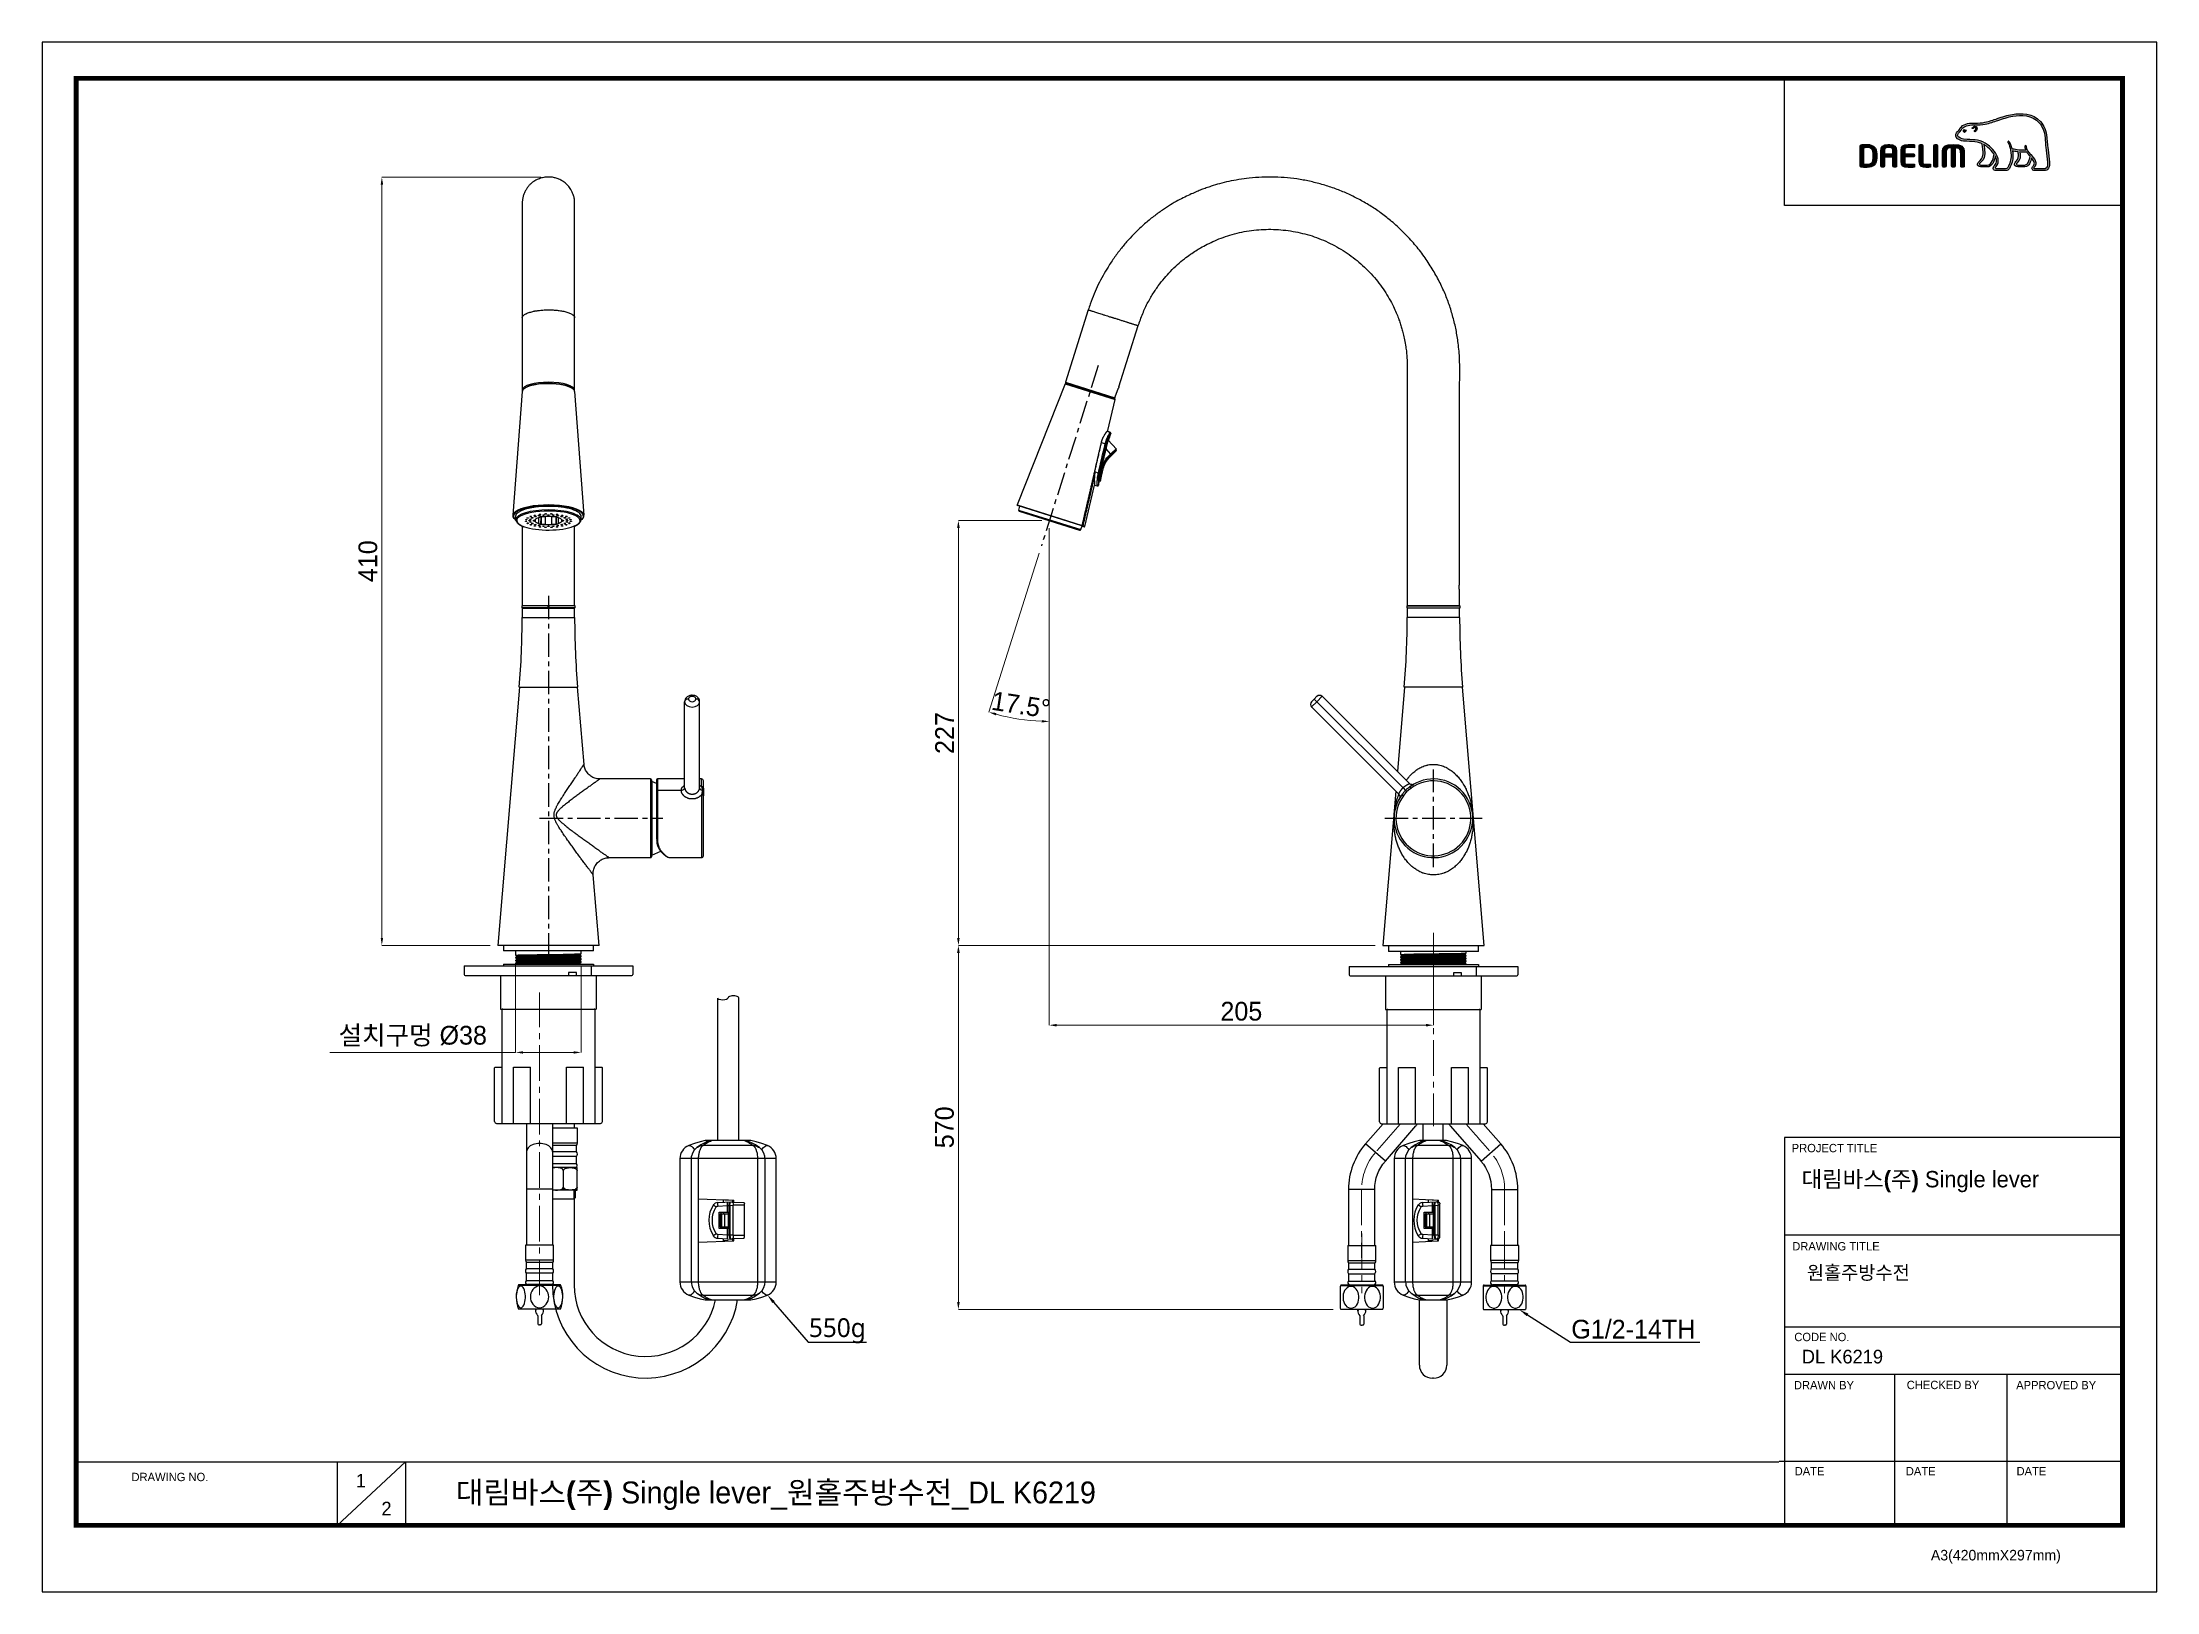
# Model space of a CAD drawing. Extents: x 0 to 1128, y 0 to 827.
import ezdxf
from ezdxf import colors
from ezdxf.entities.mleader import LeaderData, LeaderLine
from ezdxf.math import Vec2, Vec3

# ---------------------------------------------------------------- set-up
doc = ezdxf.new("R2010")
doc.units = 0
doc.header["$LTSCALE"] = 10
doc.header["$MEASUREMENT"] = 0
doc.header["$PDMODE"] = 3
doc.header["$PDSIZE"] = -10
doc.linetypes.add('CENTER', pattern=[2, 1.25, -0.25, 0.25, -0.25])
doc.linetypes.add('CENTER2', pattern=[28.575, 19.05, -3.175, 3.175, -3.175])
doc.layers.get('0').update_dxf_attribs({"linetype": 'CONTINUOUS'})
doc.layers.get('DEFPOINTS').update_dxf_attribs({"linetype": 'CONTINUOUS'})
for name, color, linetype in [('1', 7, 'CONTINUOUS'), ('DEF_LAYER_ASSEM_MEMBER', 7, 'CONTINUOUS'), ('레이어 1', 7, 'CONTINUOUS')]:
    doc.layers.add(name, color=color, linetype=linetype)
doc.layers.add('Cneter', color=1, linetype='CENTER2', lineweight=13)
doc.layers.add('외형선', color=3, linetype='CONTINUOUS', lineweight=35)
doc.styles.add('Daelim Dimension', font='')
doc.styles.get("Standard").update_dxf_attribs({"font": ''})
doc.styles.get('Daelim Dimension').set_extended_font_data('나눔고딕')
doc.styles.get('Standard').set_extended_font_data('GulimChe')
doc.dimstyles.new('DEFAULT', dxfattribs={"dimscale": 2, "dimtxt": 2, "dimasz": 2, "dimexe": 0, "dimexo": 2, "dimgap": 1, "dimtad": 1, "dimdec": 0, "dimzin": 9, "dimdsep": 46, "dimtxsty": 'Daelim Dimension', "dimcen": 0.5, "dimclrd": 5, "dimclre": 5, "dimclrt": 256, "dimadec": 1, "dimazin": 0, "dimtfac": 1, "dimtdec": 0, "dimtix": 1, "dimtmove": 0, "dimatfit": 3, "dimfxl": 1, "dimtolj": 1, "dimtzin": 1, "dimlwd": 9, "dimlwe": 9, "dimarcsym": 0})

msp = doc.modelspace()

# ---------------------------------------------------------------- texts
at = {"color": 5, "ltscale": 40, "style": 'Daelim Dimension'}
for s, height, p in [('PROJECT TITLE', 4.453, (933.6, 234.5)), ('DRAWING TITLE', 4.453, (933.9, 182.1)), ('CODE NO.', 4.45, (935, 133.7)), ('DRAWN BY', 4.45, (934.8, 108)), ('CHECKED BY', 4.45, (995, 108.1)), ('APPROVED BY', 4.453, (1053.4, 108)), ('DRAWING NO.', 4.453, (47.6, 59)), ('DATE', 4.45, (935.2, 62.1)), ('DATE', 4.45, (994.5, 62.1)), ('DATE', 4.45, (1053.6, 62.1)), ('A3(420mmX297mm)', 5.62, (1007.9, 16.7))]:
    msp.add_text(s, height=height, dxfattribs=at).set_placement(p)
at = {"attachment_point": 1, "style": 'Daelim Dimension'}
for s, insert, char_height, width in [('{\\fPretendard Variable SemiBold|b0|i0|c129|p2;\\C7;대림바스(주)} Single lever', (938.9, 224.5), 8.729, 140.296), (' 원홀주방수전 ', (939, 173.9), 7.29, 122.635), ('DL K6219', (939, 129.1), 7.29, 122.635), ('1', (167.3, 62.9), 7.29, 10.17), ('2', (181, 48), 7.29, 10.17)]:
    msp.add_mtext(s, dxfattribs=dict(at, insert=insert, char_height=char_height, width=width))
at = {"color": 2, "insert": (220.7, 58.8), "char_height": 11.7115, "width": 518.418, "attachment_point": 1, "style": 'Daelim Dimension'}
msp.add_mtext('{\\fPretendard Variable SemiBold|b0|i0|c129|p2;대림바스(주)\\fHYwulM|b0|i0|c129|p18; Single lever_}원홀주방수전{\\fHYwulM|b0|i0|c129|p18;_DL K6219}', dxfattribs=at)

# ---------------------------------------------------------------- blocks, each defined once
blk = doc.blocks.new('*D58')
at = {"color": 5, "lineweight": 9, "ltscale": 0.5, "transparency": 16777216}
for p, q in [((252.6, 334.5), (252.6, 287.8)), ((287.6, 333.4), (287.6, 287.8)), ((252.6, 287.8), (153.4, 287.8)), ((283.6, 287.8), (256.6, 287.8))]:
    blk.add_line(p, q, dxfattribs=at)
at = {"color": 5, "ltscale": 0.5, "transparency": 16777216}
for points in [[(256.6, 288.4), (256.6, 287.1), (252.6, 287.8)], [(283.6, 288.4), (283.6, 287.1), (287.6, 287.8)]]:
    blk.add_solid(points, dxfattribs=at)
at = {"layer": 'DEFPOINTS', "color": 0, "ltscale": 0.5, "transparency": 16777216}
for p in [(252.6, 338.5), (287.6, 337.4), (287.6, 287.8)]:
    blk.add_point(p, dxfattribs=at)
at = {"color": 7, "ltscale": 0.5, "transparency": 16777216, "insert": (197.7, 296.4), "char_height": 10, "attachment_point": 5, "style": 'Daelim Dimension'}
blk.add_mtext('\\A1;설치구멍 %%C38', dxfattribs=at)
blk = doc.blocks.new('*D59')
at = {"color": 5, "lineweight": 9, "ltscale": 0.5, "transparency": 16777216}
for p, q in [((266.1, 754.9), (181.2, 754.9)), ((181.2, 750.9), (181.2, 348.9)), ((239.1, 344.9), (181.2, 344.9))]:
    blk.add_line(p, q, dxfattribs=at)
at = {"color": 5, "ltscale": 0.5, "transparency": 16777216}
for points in [[(180.6, 750.9), (181.9, 750.9), (181.2, 754.9)], [(180.6, 348.9), (181.9, 348.9), (181.2, 344.9)]]:
    blk.add_solid(points, dxfattribs=at)
at = {"layer": 'DEFPOINTS', "color": 0, "ltscale": 0.5, "transparency": 16777216}
for p in [(270.1, 754.9), (181.2, 344.9), (243.1, 344.9)]:
    blk.add_point(p, dxfattribs=at)
at = {"color": 7, "ltscale": 0.5, "transparency": 16777216, "insert": (173.8, 549.9), "char_height": 10, "attachment_point": 5, "rotation": 90, "style": 'Daelim Dimension'}
blk.add_mtext('\\A1;410', dxfattribs=at)
blk = doc.blocks.new('*D60')
at = {"color": 5, "lineweight": 9, "ltscale": 0.5, "transparency": 16777216}
for p, q in [((533.4, 571.6), (488.9, 571.6)), ((488.9, 567.6), (488.9, 348.9)), ((711.4, 344.9), (488.9, 344.9))]:
    blk.add_line(p, q, dxfattribs=at)
at = {"color": 5, "ltscale": 0.5, "transparency": 16777216}
for points in [[(488.2, 567.6), (489.6, 567.6), (488.9, 571.6)], [(488.2, 348.9), (489.6, 348.9), (488.9, 344.9)]]:
    blk.add_solid(points, dxfattribs=at)
at = {"layer": 'DEFPOINTS', "color": 0, "ltscale": 0.5, "transparency": 16777216}
for p in [(537.4, 571.6), (488.9, 344.9), (715.4, 344.9)]:
    blk.add_point(p, dxfattribs=at)
at = {"color": 7, "ltscale": 0.5, "transparency": 16777216, "insert": (481.5, 458.2), "char_height": 10, "attachment_point": 5, "rotation": 90, "style": 'Daelim Dimension'}
blk.add_mtext('\\A1;227', dxfattribs=at)
blk = doc.blocks.new('*D61')
at = {"color": 5, "lineweight": 9, "ltscale": 0.5, "transparency": 16777216}
for p, q in [((492.9, 344.9), (488.9, 344.9)), ((488.9, 340.9), (488.9, 154.6)), ((688.9, 150.6), (488.9, 150.6))]:
    blk.add_line(p, q, dxfattribs=at)
at = {"color": 5, "ltscale": 0.5, "transparency": 16777216}
for points in [[(488.2, 340.9), (489.6, 340.9), (488.9, 344.9)], [(488.2, 154.6), (489.6, 154.6), (488.9, 150.6)]]:
    blk.add_solid(points, dxfattribs=at)
at = {"layer": 'DEFPOINTS', "color": 0, "ltscale": 0.5, "transparency": 16777216}
for p in [(488.9, 344.9), (488.9, 150.6), (692.9, 150.6)]:
    blk.add_point(p, dxfattribs=at)
at = {"color": 7, "ltscale": 0.5, "transparency": 16777216, "insert": (481.5, 247.8), "char_height": 10, "attachment_point": 5, "rotation": 90, "style": 'Daelim Dimension'}
blk.add_mtext('\\A1;570', dxfattribs=at)
blk = doc.blocks.new('*D62')
at = {"color": 5, "lineweight": 9, "ltscale": 0.5, "transparency": 16777216}
for p, q in [((537.4, 567.6), (537.4, 302.3)), ((742.4, 340.9), (742.4, 302.3)), ((738.4, 302.3), (541.4, 302.3))]:
    blk.add_line(p, q, dxfattribs=at)
at = {"color": 5, "ltscale": 0.5, "transparency": 16777216}
for points in [[(541.4, 303), (541.4, 301.6), (537.4, 302.3)], [(738.4, 303), (738.4, 301.6), (742.4, 302.3)]]:
    blk.add_solid(points, dxfattribs=at)
at = {"layer": 'DEFPOINTS', "color": 0, "ltscale": 0.5, "transparency": 16777216}
for p in [(537.4, 571.6), (742.4, 344.9), (537.4, 302.3)]:
    blk.add_point(p, dxfattribs=at)
at = {"color": 7, "ltscale": 0.5, "transparency": 16777216, "insert": (639.9, 309.7), "char_height": 10, "attachment_point": 5, "style": 'Daelim Dimension'}
blk.add_mtext('\\A1;205', dxfattribs=at)
blk = doc.blocks.new('*D63')
at = {"color": 5, "lineweight": 9, "ltscale": 0.5, "transparency": 16777216}
for p, q in [((537.4, 567.5), (537.4, 464.4)), ((532, 554.2), (505.2, 469.3))]:
    blk.add_line(p, q, dxfattribs=at)
blk.add_arc((537.4, 571.6), 107.2, 254.6387, 267.8613, dxfattribs=at)
at = {"color": 5, "ltscale": 0.5, "transparency": 16777216}
for points in [[(508.9, 467.6), (509.2, 468.9), (505.2, 469.3)], [(533.5, 465.1), (533.4, 463.8), (537.4, 464.4)]]:
    blk.add_solid(points, dxfattribs=at)
at = {"layer": 'DEFPOINTS', "color": 0, "ltscale": 0.5, "transparency": 16777216}
for p in [(563.5, 654.3), (537.4, 571.6), (537.4, 571.5), (533.2, 558.1), (515.8, 466.6)]:
    blk.add_point(p, dxfattribs=at)
at = {"color": 7, "ltscale": 0.5, "transparency": 16777216, "insert": (522.3, 473.2), "char_height": 10, "attachment_point": 5, "rotation": 351.25, "style": 'Daelim Dimension'}
blk.add_mtext('\\A1;17.5°', dxfattribs=at)

# ---------------------------------------------------------------- dimensions: what is measured, and where the dimension line sits
at = {"color": 5, "ltscale": 0.5}
for base, p1, p2, picture, middle in [((181.2, 344.9), (270.1, 754.9), (243.1, 344.9), '*D59', (173.8, 549.9)), ((488.9, 344.9), (537.4, 571.6), (715.4, 344.9), '*D60', (481.5, 458.2))]:
    dim = msp.add_linear_dim(base=base, p1=p1, p2=p2, angle=90, dimstyle='DEFAULT', override={"dimtxt": 5, "dimclrt": 7}, dxfattribs=at)
    dim.commit()
    dim.dimension.update_dxf_attribs({"geometry": picture, "text_midpoint": middle})
dim = msp.add_angular_dim_2l(base=(515.8, 466.6), line1=((537.4, 571.6), (537.4, 571.5)), line2=((563.5, 654.3), (533.2, 558.1)), dimstyle='DEFAULT', override={"dimtxt": 5, "dimclrt": 7}, dxfattribs=at)
dim.commit()
dim.dimension.update_dxf_attribs({"geometry": '*D63', "text_midpoint": (522.3, 473.2)})
dim = msp.add_linear_dim(base=(537.4, 302.3), p1=(742.4, 344.9), p2=(537.4, 571.6), dimstyle='DEFAULT', override={"dimtxt": 5, "dimclrt": 7}, dxfattribs=at)
dim.commit()
dim.dimension.update_dxf_attribs({"geometry": '*D62', "text_midpoint": (639.9, 309.7)})
dim = msp.add_linear_dim(base=(488.9, 150.6), p1=(488.9, 344.9), p2=(692.9, 150.6), angle=90, text='570', dimstyle='DEFAULT', override={"dimtxt": 5, "dimclrt": 7}, dxfattribs=at)
dim.commit()
dim.dimension.update_dxf_attribs({"geometry": '*D61', "text_midpoint": (481.5, 247.8)})
dim = msp.add_linear_dim(base=(287.6, 287.8), p1=(252.6, 338.5), p2=(287.6, 337.4), text='설치구멍 %%C38', dimstyle='DEFAULT', override={"dimtxt": 5, "dimclrt": 7}, dxfattribs=at)
dim.commit()
dim.dimension.update_dxf_attribs({"geometry": '*D58', "text_midpoint": (197.7, 287.8), "dimtype": 160})

# ---------------------------------------------------------------- hatches: boundary and pattern name
at = {"layer": '레이어 1'}
h = msp.add_hatch(color=5, dxfattribs=at)
h.dxf.hatch_style = 1
edge = h.paths.add_edge_path(flags=16)
edge.add_spline(control_points=[(1069.5, 759.8), (1069.1, 759.3), (1068.4, 759.3), (1068.4, 759.3), (1068.4, 759.3), (1063.5, 759.3), (1063.5, 759.3), (1063.3, 759.3), (1063.1, 759.3), (1063, 759.4), (1063, 759.5), (1062.9, 759.6), (1062.9, 759.7), (1062.9, 760), (1063.1, 760.3), (1063.4, 760.6), (1063.6, 760.8), (1063.7, 761.1), (1063.9, 761.4), (1064.1, 762.1), (1064.1, 762.9), (1063.8, 763.6), (1063.2, 764.8), (1062.3, 765.8), (1061.5, 766.7), (1061.5, 766.7), (1061.2, 767), (1061.2, 767), (1060.1, 768.2), (1059, 769.5), (1058.9, 771.2), (1058.9, 771.5), (1058.7, 771.7), (1058.5, 771.7), (1058.5, 771.7), (1058.2, 771.6), (1058.2, 771.6), (1058.1, 771.5), (1058, 771.3), (1058, 771.2), (1058, 771.2), (1058, 771.1), (1058, 771.1), (1058.1, 770.5), (1058.2, 769.9), (1058.5, 769.3), (1058.5, 769.3), (1058.5, 769.2), (1058.5, 769.2), (1058.5, 769.2), (1058.4, 769.2), (1058.4, 769.2), (1055.3, 769.1), (1052.2, 769.7), (1051.2, 769.9), (1050.7, 772.2), (1049.8, 773.7), (1049.7, 773.7), (1049.6, 773.9), (1049.5, 774), (1049.4, 774), (1049.4, 774), (1049.2, 773.9), (1049.1, 773.9), (1049.1, 773.9), (1049.1, 773.8), (1048.9, 773.7), (1048.9, 773.7), (1048.9, 773.6), (1048.9, 773.6), (1048.9, 773.6), (1049, 773.3), (1049, 773.3), (1049.1, 773.2), (1050.7, 770.3), (1050.7, 766.5), (1050.7, 764.2), (1050.1, 762), (1048.9, 760), (1048.6, 759.5), (1048.2, 759.3), (1047.7, 759.3), (1047.7, 759.3), (1042.8, 759.3), (1042.8, 759.3), (1042.6, 759.3), (1042.3, 759.4), (1042.3, 759.8), (1042.3, 760), (1042.5, 760.3), (1042.8, 760.6), (1044.8, 762.9), (1043.6, 766.4), (1041.7, 768.7), (1039.8, 771), (1036.7, 773.8), (1032.8, 774.5), (1031.4, 774.8), (1029.1, 774.9), (1027.2, 775), (1027.2, 775), (1025.3, 775.1), (1025.3, 775.1), (1024.4, 775.2), (1022.8, 775.8), (1022.3, 776.7), (1022.1, 777.1), (1022.1, 777.5), (1022.4, 777.9), (1022.5, 778.2), (1022.8, 778.4), (1023, 778.7), (1023.4, 779), (1023.7, 779.3), (1023.9, 779.7), (1023.9, 779.7), (1024, 779.9), (1024, 779.9), (1024.9, 781.7), (1026.9, 782.6), (1029.8, 782.7), (1029.8, 782.7), (1031.4, 782.7), (1031.4, 782.7), (1033.2, 782.7), (1035.2, 782.7), (1036.9, 783.1), (1039.2, 783.6), (1041.6, 784.4), (1043.6, 785.1), (1043.6, 785.1), (1043.7, 785.1), (1043.7, 785.1), (1046.3, 786), (1048.9, 786.9), (1051.6, 787.4), (1056, 788.1), (1061.9, 788.1), (1065.7, 783.8), (1067.4, 781.9), (1068.5, 779.2), (1068.8, 775.9), (1068.8, 775.9), (1068.8, 775.9), (1068.8, 775.9), (1068.8, 775.8), (1068.9, 775.5), (1069, 773.3), (1069.1, 772.3), (1069.1, 771.3), (1069.4, 769.3), (1069.4, 769.3), (1070.1, 762.8), (1070.1, 762.8), (1070.1, 762.8), (1070.2, 762), (1070.2, 762), (1070.2, 761), (1070, 760.3), (1069.5, 759.8)], knot_values=[0, 0, 0, 0, 1, 1, 1, 2, 2, 2, 3, 3, 3, 4, 4, 4, 5, 5, 5, 6, 6, 6, 7, 7, 7, 8, 8, 8, 9, 9, 9, 10, 10, 10, 11, 11, 11, 12, 12, 12, 13, 13, 13, 14, 14, 14, 15, 15, 15, 16, 16, 16, 17, 17, 17, 18, 18, 18, 19, 19, 19, 20, 20, 20, 21, 21, 21, 22, 22, 22, 23, 23, 23, 24, 24, 24, 25, 25, 25, 26, 26, 26, 27, 27, 27, 28, 28, 28, 29, 29, 29, 30, 30, 30, 31, 31, 31, 32, 32, 32, 33, 33, 33, 34, 34, 34, 35, 35, 35, 36, 36, 36, 37, 37, 37, 38, 38, 38, 39, 39, 39, 40, 40, 40, 41, 41, 41, 42, 42, 42, 43, 43, 43, 44, 44, 44, 45, 45, 45, 46, 46, 46, 47, 47, 47, 48, 48, 48, 49, 49, 49, 50, 50, 50, 51, 51, 51, 52, 52, 52, 53, 53, 53, 53], degree=3, periodic=0)
edge = h.paths.add_edge_path(flags=16)
edge.add_spline(control_points=[(1058.1, 761.3), (1058.1, 761.3), (1054.1, 761.3), (1054.1, 761.3), (1053.8, 761.3), (1053.5, 761.5), (1053.5, 761.8), (1053.5, 762), (1053.7, 762.3), (1053.9, 762.5), (1054.7, 763.3), (1055.6, 764.3), (1055.6, 766.4), (1055.6, 766.4), (1055.5, 767.3), (1055.5, 767.3), (1055.5, 767.3), (1055.4, 768.2), (1055.4, 768.2), (1055.4, 768.2), (1055.3, 768.3), (1055.3, 768.3), (1055.3, 768.3), (1055.4, 768.3), (1055.4, 768.3), (1056.2, 768.2), (1057.6, 768.1), (1059, 768.2), (1059.4, 767.7), (1059.9, 766.9), (1060.8, 766), (1060.7, 765.5), (1060.3, 761.3), (1058.1, 761.3)], knot_values=[0, 0, 0, 0, 1, 1, 1, 2, 2, 2, 3, 3, 3, 4, 4, 4, 5, 5, 5, 6, 6, 6, 7, 7, 7, 8, 8, 8, 9, 9, 9, 10, 10, 10, 11, 11, 11, 11], degree=3, periodic=0)
edge = h.paths.add_edge_path(flags=16)
edge.add_spline(control_points=[(1037.9, 761.3), (1037.9, 761.3), (1034.3, 761.3), (1034.3, 761.3), (1034, 761.3), (1033.8, 761.5), (1033.8, 761.8), (1033.8, 762), (1033.9, 762.2), (1034.2, 762.5), (1035.1, 763.2), (1036.5, 764.3), (1036.6, 767.3), (1036.6, 767.3), (1036.6, 768.1), (1036.6, 768.1), (1036.6, 769.3), (1036.4, 770.9), (1036.1, 772.2), (1036.1, 772.2), (1036, 772.4), (1036, 772.4), (1036, 772.4), (1036.1, 772.3), (1036.1, 772.3), (1036.7, 772), (1039.6, 770), (1041.6, 767.1), (1041.5, 765.7), (1040.7, 761.3), (1037.9, 761.3)], knot_values=[0, 0, 0, 0, 1, 1, 1, 2, 2, 2, 3, 3, 3, 4, 4, 4, 5, 5, 5, 6, 6, 6, 7, 7, 7, 8, 8, 8, 9, 9, 9, 10, 10, 10, 10], degree=3, periodic=0)
edge = h.paths.add_edge_path()
edge.add_spline(control_points=[(1071.1, 762.9), (1071.1, 762.9), (1070.4, 769.4), (1070.4, 769.4), (1070.1, 771.4), (1070.1, 772.5), (1070, 773.4), (1070, 773.4), (1069.8, 776), (1069.8, 776), (1069.4, 779.5), (1068.3, 782.4), (1066.4, 784.5), (1062.4, 789.1), (1056.1, 789.1), (1051.5, 788.3), (1048.6, 787.9), (1046, 787), (1043.3, 786.1), (1043.3, 786.1), (1043.3, 786), (1043.3, 786), (1041.2, 785.4), (1038.9, 784.6), (1036.7, 784.1), (1035.1, 783.7), (1033.2, 783.7), (1031.4, 783.7), (1031.4, 783.7), (1029.7, 783.7), (1029.7, 783.7), (1026.5, 783.6), (1024.2, 782.5), (1023.1, 780.3), (1023.1, 780.3), (1023, 780.2), (1023, 780.2), (1022.9, 779.9), (1022.6, 779.6), (1022.3, 779.4), (1022.1, 779.1), (1021.8, 778.8), (1021.5, 778.4), (1021.3, 778), (1021.2, 777.6), (1021.2, 777.2), (1021.2, 776.9), (1021.2, 776.5), (1021.4, 776.2), (1022.1, 774.9), (1024.1, 774.2), (1025.3, 774.1), (1025.3, 774.1), (1027, 774), (1027.1, 774), (1028.8, 773.9), (1031.2, 773.8), (1032.6, 773.5), (1033.4, 773.4), (1034.3, 773.1), (1035.2, 772.7), (1035.3, 772.5), (1035.7, 770.5), (1035.7, 768.1), (1035.7, 768.1), (1035.7, 767.3), (1035.7, 767.3), (1035.5, 764.7), (1034.4, 763.9), (1033.6, 763.2), (1033.5, 763.1), (1032.8, 762.5), (1032.8, 761.8), (1032.7, 761.4), (1032.8, 761), (1033.1, 760.8), (1033.4, 760.5), (1033.8, 760.3), (1034.3, 760.3), (1034.3, 760.3), (1037.9, 760.3), (1037.9, 760.3), (1040.5, 760.3), (1041.8, 763.2), (1042.2, 765.8), (1042.2, 765.8), (1042.2, 766.2), (1042.2, 766.2), (1042.2, 766.2), (1042.3, 766), (1042.3, 766), (1042.7, 765.3), (1042.9, 764.4), (1042.9, 763.7), (1042.9, 762.7), (1042.6, 761.9), (1042, 761.3), (1041.9, 761.1), (1041.2, 760.4), (1041.2, 759.7), (1041.2, 759.7), (1041.2, 759.5), (1041.2, 759.5), (1041.3, 758.7), (1042, 758.3), (1042.6, 758.3), (1042.6, 758.3), (1047.7, 758.3), (1047.7, 758.3), (1048.6, 758.3), (1049.3, 758.7), (1049.8, 759.5), (1051, 761.6), (1051.7, 763.9), (1051.7, 766.3), (1051.7, 767.1), (1051.6, 767.9), (1051.5, 768.7), (1051.5, 768.7), (1051.5, 768.8), (1051.5, 768.8), (1051.5, 768.8), (1051.5, 768.8), (1051.5, 768.8), (1052.1, 768.7), (1053.1, 768.5), (1054.3, 768.4), (1054.3, 768.4), (1054.4, 768.4), (1054.4, 768.4), (1054.4, 768.4), (1054.5, 767.4), (1054.5, 767.4), (1054.5, 767.4), (1054.6, 767.2), (1054.6, 767.2), (1054.6, 767.2), (1054.6, 766.4), (1054.6, 766.4), (1054.6, 764.5), (1053.7, 763.6), (1053.2, 763.1), (1053.2, 763.1), (1052.6, 762.5), (1052.5, 761.9), (1052.5, 761.9), (1052.5, 761.7), (1052.5, 761.7), (1052.5, 761.5), (1052.5, 761.1), (1052.8, 760.8), (1053.1, 760.5), (1053.6, 760.3), (1054.2, 760.3), (1054.2, 760.3), (1058.1, 760.3), (1058.1, 760.3), (1060.5, 760.3), (1061.2, 763.3), (1061.5, 765), (1061.5, 765), (1061.5, 765.2), (1061.5, 765.2), (1061.5, 765.2), (1061.6, 765.1), (1061.6, 765.1), (1062.2, 764.4), (1062.6, 763.6), (1062.9, 763.1), (1063, 762.9), (1063.1, 762.6), (1063.1, 762.3), (1063.1, 762.3), (1063, 761.7), (1063, 761.7), (1062.9, 761.4), (1062.7, 761.1), (1062.5, 760.9), (1062.2, 760.5), (1061.8, 760.1), (1061.8, 759.6), (1061.8, 759.6), (1061.9, 759.3), (1061.9, 759.3), (1062, 758.7), (1062.5, 758.3), (1063.4, 758.3), (1063.4, 758.3), (1068.4, 758.3), (1068.4, 758.3), (1068.5, 758.3), (1069.5, 758.3), (1070.3, 759.1), (1070.9, 759.8), (1071.2, 760.7), (1071.2, 761.9), (1071.2, 761.9), (1071.1, 762.9), (1071.1, 762.9)], knot_values=[0, 0, 0, 0, 1, 1, 1, 2, 2, 2, 3, 3, 3, 4, 4, 4, 5, 5, 5, 6, 6, 6, 7, 7, 7, 8, 8, 8, 9, 9, 9, 10, 10, 10, 11, 11, 11, 12, 12, 12, 13, 13, 13, 14, 14, 14, 15, 15, 15, 16, 16, 16, 17, 17, 17, 18, 18, 18, 19, 19, 19, 20, 20, 20, 21, 21, 21, 22, 22, 22, 23, 23, 23, 24, 24, 24, 25, 25, 25, 26, 26, 26, 27, 27, 27, 28, 28, 28, 29, 29, 29, 30, 30, 30, 31, 31, 31, 32, 32, 32, 33, 33, 33, 34, 34, 34, 35, 35, 35, 36, 36, 36, 37, 37, 37, 38, 38, 38, 39, 39, 39, 40, 40, 40, 41, 41, 41, 42, 42, 42, 43, 43, 43, 44, 44, 44, 45, 45, 45, 46, 46, 46, 47, 47, 47, 48, 48, 48, 49, 49, 49, 50, 50, 50, 51, 51, 51, 52, 52, 52, 53, 53, 53, 54, 54, 54, 55, 55, 55, 56, 56, 56, 57, 57, 57, 58, 58, 58, 59, 59, 59, 60, 60, 60, 61, 61, 61, 62, 62, 62, 63, 63, 63, 64, 64, 64, 65, 65, 65, 66, 66, 66, 66], degree=3, periodic=0)
edge = h.paths.add_edge_path(flags=0)
edge.add_spline(control_points=[(1025.2, 779.9), (1025.2, 779.9), (1025.9, 780.2), (1026.8, 779.8), (1026.8, 779.8), (1027, 779.8), (1026.8, 779.6), (1026.4, 779), (1025.9, 778.9), (1025.9, 778.9), (1025.9, 778.9), (1025.6, 778.8), (1025.4, 779), (1025.1, 779.4), (1025.1, 779.6), (1025.1, 779.6), (1025.1, 779.6), (1025, 779.8), (1025.2, 779.9)], knot_values=[0, 0, 0, 0, 1, 1, 1, 2, 2, 2, 3, 3, 3, 4, 4, 4, 5, 5, 5, 6, 6, 6, 6], degree=3, periodic=0)
edge = h.paths.add_edge_path(flags=0)
edge.add_spline(control_points=[(1030, 781.2), (1029.9, 781.1), (1029.9, 780.9), (1030, 780.8), (1030.2, 780.7), (1030.3, 780.7), (1030.5, 780.8), (1030.5, 780.9), (1031.1, 781.6), (1031.6, 781.2), (1031.8, 781.1), (1031.9, 780.9), (1031.9, 780.7), (1031.8, 780.3), (1031.5, 779.8), (1031.2, 779.7), (1031.1, 779.6), (1031, 779.4), (1031.1, 779.2), (1031.1, 779.1), (1031.3, 779.1), (1031.5, 779.1), (1031.9, 779.3), (1032.5, 780), (1032.5, 780.7), (1032.6, 781.1), (1032.4, 781.5), (1032, 781.8), (1031.2, 782.3), (1030.4, 781.6), (1030, 781.2)], knot_values=[0, 0, 0, 0, 1, 1, 1, 2, 2, 2, 3, 3, 3, 4, 4, 4, 5, 5, 5, 6, 6, 6, 7, 7, 7, 8, 8, 8, 9, 9, 9, 10, 10, 10, 10], degree=3, periodic=0)
edge = h.paths.add_edge_path(flags=0)
edge.add_spline(control_points=[(1029.9, 780.7), (1029.9, 780.7), (1029.9, 780.7), (1029.9, 780.7), (1029.9, 780.7), (1029.9, 780.7), (1029.9, 780.7)], knot_values=[0, 0, 0, 0, 1, 1, 1, 2, 2, 2, 2], degree=3, periodic=0)
h = msp.add_hatch(color=5, dxfattribs=at)
h.dxf.hatch_style = 2
edge = h.paths.add_edge_path()
edge.add_spline(control_points=[(1025.2, 779.9), (1025.2, 779.9), (1025.9, 780.2), (1026.8, 779.8), (1026.8, 779.8), (1027, 779.8), (1026.8, 779.6), (1026.4, 779), (1025.9, 778.9), (1025.9, 778.9), (1025.9, 778.9), (1025.6, 778.8), (1025.4, 779), (1025.1, 779.4), (1025.1, 779.6), (1025.1, 779.6), (1025.1, 779.6), (1025, 779.8), (1025.2, 779.9)], knot_values=[0, 0, 0, 0, 1, 1, 1, 2, 2, 2, 3, 3, 3, 4, 4, 4, 5, 5, 5, 6, 6, 6, 6], degree=3, periodic=0)
h = msp.add_hatch(color=5, dxfattribs=at)
h.dxf.hatch_style = 2
edge = h.paths.add_edge_path()
edge.add_spline(control_points=[(1030, 781.2), (1029.9, 781.1), (1029.9, 780.9), (1030, 780.8), (1030.2, 780.7), (1030.3, 780.7), (1030.5, 780.8), (1030.5, 780.9), (1031.1, 781.6), (1031.6, 781.2), (1031.8, 781.1), (1031.9, 780.9), (1031.9, 780.7), (1031.8, 780.3), (1031.5, 779.8), (1031.2, 779.7), (1031.1, 779.6), (1031, 779.4), (1031.1, 779.2), (1031.1, 779.1), (1031.3, 779.1), (1031.5, 779.1), (1031.9, 779.3), (1032.5, 780), (1032.5, 780.7), (1032.6, 781.1), (1032.4, 781.5), (1032, 781.8), (1031.2, 782.3), (1030.4, 781.6), (1030, 781.2)], knot_values=[0, 0, 0, 0, 1, 1, 1, 2, 2, 2, 3, 3, 3, 4, 4, 4, 5, 5, 5, 6, 6, 6, 7, 7, 7, 8, 8, 8, 9, 9, 9, 10, 10, 10, 10], degree=3, periodic=0)
h = msp.add_hatch(color=5, dxfattribs=at)
h.dxf.hatch_style = 2
edge = h.paths.add_edge_path()
edge.add_spline(control_points=[(977.1, 765.1), (977.1, 762.8), (976.1, 761.7), (973.9, 761.7), (973.9, 761.7), (972.4, 761.7), (972, 761.7), (972, 761.7), (972, 770.5), (972, 770.5), (972.8, 770.6), (973.9, 770.6), (973.9, 770.6), (976.1, 770.6), (977.1, 769.6), (977.1, 767.2), (977.1, 767.2), (977.1, 765.1), (977.1, 765.1)], knot_values=[0, 0, 0, 0, 1, 1, 1, 2, 2, 2, 3, 3, 3, 4, 4, 4, 5, 5, 5, 6, 6, 6, 6], degree=3, periodic=0)
edge = h.paths.add_edge_path()
edge.add_spline(control_points=[(973.9, 772.3), (972.7, 772.3), (971.1, 772.2), (970.6, 772.1), (970.3, 772.1), (970.1, 771.8), (970.1, 771.5), (970.1, 771.5), (970.1, 760.8), (970.1, 760.8), (970.1, 760.5), (970.3, 760.2), (970.7, 760.2), (971.1, 760.1), (972.7, 760), (973.9, 760), (977.2, 760), (979, 761.8), (979, 765.1), (979, 765.1), (979, 767.2), (979, 767.2), (979, 770.5), (977.2, 772.3), (973.9, 772.3)], knot_values=[0, 0, 0, 0, 1, 1, 1, 2, 2, 2, 3, 3, 3, 4, 4, 4, 5, 5, 5, 6, 6, 6, 7, 7, 7, 8, 8, 8, 8], degree=3, periodic=0)
h = msp.add_hatch(color=5, dxfattribs=at)
h.dxf.hatch_style = 2
edge = h.paths.add_edge_path()
edge.add_spline(control_points=[(987.6, 767.2), (987.6, 767.2), (983.1, 767.2), (983.1, 767.2), (983.1, 767.4), (983.1, 768.8), (983.1, 768.8), (983.1, 770.3), (983.6, 770.6), (984.9, 770.6), (984.9, 770.6), (985.9, 770.6), (985.9, 770.6), (987.2, 770.6), (987.6, 770.3), (987.6, 768.8), (987.6, 768.8), (987.6, 767.4), (987.6, 767.2)], knot_values=[0, 0, 0, 0, 1, 1, 1, 2, 2, 2, 3, 3, 3, 4, 4, 4, 5, 5, 5, 6, 6, 6, 6], degree=3, periodic=0)
edge = h.paths.add_edge_path()
edge.add_spline(control_points=[(985.9, 772.3), (985.9, 772.3), (984.9, 772.3), (984.9, 772.3), (982.4, 772.3), (981.2, 771.2), (981.2, 768.8), (981.2, 768.8), (981.2, 760.7), (981.2, 760.7), (981.2, 760.4), (981.5, 760.1), (981.7, 760.1), (981.7, 760.1), (982.6, 760.1), (982.6, 760.1), (982.9, 760.1), (983.1, 760.4), (983.1, 760.7), (983.1, 760.7), (983.1, 765.4), (983.1, 765.5), (983.1, 765.5), (987.6, 765.5), (987.6, 765.5), (987.6, 765.4), (987.6, 760.7), (987.6, 760.7), (987.6, 760.4), (987.9, 760.1), (988.2, 760.1), (988.2, 760.1), (989, 760.1), (989, 760.1), (989.4, 760.1), (989.6, 760.4), (989.6, 760.7), (989.6, 760.7), (989.6, 768.8), (989.6, 768.8), (989.6, 771.2), (988.4, 772.3), (985.9, 772.3)], knot_values=[0, 0, 0, 0, 1, 1, 1, 2, 2, 2, 3, 3, 3, 4, 4, 4, 5, 5, 5, 6, 6, 6, 7, 7, 7, 8, 8, 8, 9, 9, 9, 10, 10, 10, 11, 11, 11, 12, 12, 12, 13, 13, 13, 14, 14, 14, 14], degree=3, periodic=0)
h = msp.add_hatch(color=5, dxfattribs=at)
h.dxf.hatch_style = 2
edge = h.paths.add_edge_path()
edge.add_spline(control_points=[(992, 769.2), (992, 769.2), (992, 763.2), (992, 763.2), (992, 761), (993.2, 760), (995.7, 760), (996.7, 760), (998.2, 760), (998.8, 760.1), (998.8, 760.1), (999.1, 760.1), (999.1, 760.1), (999.1, 760.1), (999.2, 760.1), (999.2, 760.1), (999.2, 760.1), (999.2, 761.7), (999.2, 761.7), (999.2, 761.7), (995.7, 761.7), (995.7, 761.7), (993.9, 761.7), (993.9, 762.2), (993.9, 763.2), (993.9, 763.2), (993.9, 765.4), (993.9, 765.6), (994.1, 765.6), (998.6, 765.6), (998.6, 765.6), (998.9, 765.6), (999.2, 765.8), (999.2, 766.1), (999.2, 766.1), (999.2, 766.7), (999.2, 766.7), (999.2, 767), (998.9, 767.2), (998.6, 767.2), (998.6, 767.2), (994.1, 767.2), (993.9, 767.2), (993.9, 767.4), (993.9, 769.2), (993.9, 769.2), (993.9, 770.1), (993.9, 770.6), (995.7, 770.6), (995.7, 770.6), (999.2, 770.5), (999.2, 770.5), (999.2, 770.5), (999.2, 772.1), (999.2, 772.1), (999.2, 772.1), (998.8, 772.2), (998.8, 772.2), (998.1, 772.2), (996.5, 772.3), (995.7, 772.3), (993.2, 772.3), (992, 771.3), (992, 769.2)], knot_values=[0, 0, 0, 0, 1, 1, 1, 2, 2, 2, 3, 3, 3, 4, 4, 4, 5, 5, 5, 6, 6, 6, 7, 7, 7, 8, 8, 8, 9, 9, 9, 10, 10, 10, 11, 11, 11, 12, 12, 12, 13, 13, 13, 14, 14, 14, 15, 15, 15, 16, 16, 16, 17, 17, 17, 18, 18, 18, 19, 19, 19, 20, 20, 20, 21, 21, 21, 21], degree=3, periodic=0)
h = msp.add_hatch(color=5, dxfattribs=at)
h.dxf.hatch_style = 2
edge = h.paths.add_edge_path()
edge.add_spline(control_points=[(1002.3, 772.2), (1002, 772.2), (1001.7, 771.9), (1001.7, 771.6), (1001.7, 771.6), (1001.7, 763.2), (1001.7, 763.2), (1001.7, 760.4), (1003.6, 760), (1005.2, 760), (1006.5, 760), (1006.8, 760.1), (1007.1, 760.1), (1007.1, 760.1), (1007.3, 760.2), (1007.3, 760.2), (1007.3, 760.2), (1007.6, 760.2), (1007.6, 760.2), (1007.6, 760.2), (1007.7, 760.2), (1007.7, 760.2), (1007.7, 760.2), (1007.7, 761.7), (1007.7, 761.7), (1007.7, 761.7), (1005.3, 761.7), (1005.3, 761.7), (1003.6, 761.7), (1003.6, 762.4), (1003.6, 763), (1003.6, 763), (1003.6, 771.6), (1003.6, 771.6), (1003.6, 771.9), (1003.4, 772.2), (1003.1, 772.2), (1003.1, 772.2), (1002.3, 772.2), (1002.3, 772.2)], knot_values=[0, 0, 0, 0, 1, 1, 1, 2, 2, 2, 3, 3, 3, 4, 4, 4, 5, 5, 5, 6, 6, 6, 7, 7, 7, 8, 8, 8, 9, 9, 9, 10, 10, 10, 11, 11, 11, 12, 12, 12, 13, 13, 13, 13], degree=3, periodic=0)
h = msp.add_hatch(color=5, dxfattribs=at)
h.dxf.hatch_style = 2
edge = h.paths.add_edge_path()
edge.add_spline(control_points=[(1010.1, 772.2), (1009.7, 772.2), (1009.5, 771.9), (1009.5, 771.7), (1009.5, 771.7), (1009.5, 760.7), (1009.5, 760.7), (1009.5, 760.4), (1009.8, 760.1), (1010.1, 760.1), (1010.1, 760.1), (1010.9, 760.1), (1010.9, 760.1), (1011.3, 760.1), (1011.5, 760.4), (1011.5, 760.7), (1011.5, 760.7), (1011.5, 771.7), (1011.5, 771.7), (1011.5, 771.9), (1011.2, 772.2), (1010.9, 772.2), (1010.9, 772.2), (1010.1, 772.2), (1010.1, 772.2)], knot_values=[0, 0, 0, 0, 1, 1, 1, 2, 2, 2, 3, 3, 3, 4, 4, 4, 5, 5, 5, 6, 6, 6, 7, 7, 7, 8, 8, 8, 8], degree=3, periodic=0)
h = msp.add_hatch(color=5, dxfattribs=at)
h.dxf.hatch_style = 2
edge = h.paths.add_edge_path()
edge.add_spline(control_points=[(1014, 767.4), (1014, 767.4), (1014, 760.7), (1014, 760.7), (1014, 760.4), (1014.3, 760.1), (1014.5, 760.1), (1014.5, 760.1), (1015.4, 760.1), (1015.4, 760.1), (1015.8, 760.1), (1016, 760.4), (1016, 760.7), (1016, 760.7), (1016, 767.3), (1016, 767.3), (1016, 770.2), (1016.4, 770.5), (1018.9, 770.5), (1018.9, 770.3), (1018.9, 760.7), (1018.9, 760.7), (1018.9, 760.4), (1019.1, 760.1), (1019.4, 760.1), (1019.4, 760.1), (1020.3, 760.1), (1020.3, 760.1), (1020.6, 760.1), (1020.8, 760.4), (1020.8, 760.7), (1020.8, 760.7), (1020.8, 770.2), (1020.8, 770.4), (1022, 770.4), (1022.8, 770.3), (1023.2, 769.9), (1023.7, 769.4), (1023.8, 768.6), (1023.8, 767.3), (1023.8, 767.3), (1023.8, 760.7), (1023.8, 760.7), (1023.8, 760.4), (1024, 760.1), (1024.3, 760.1), (1024.3, 760.1), (1025.2, 760.1), (1025.2, 760.1), (1025.5, 760.1), (1025.7, 760.4), (1025.7, 760.7), (1025.7, 760.7), (1025.7, 767.4), (1025.7, 767.4), (1025.7, 771.5), (1024.2, 772.2), (1019.9, 772.2), (1015.5, 772.2), (1014, 771.5), (1014, 767.4)], knot_values=[0, 0, 0, 0, 1, 1, 1, 2, 2, 2, 3, 3, 3, 4, 4, 4, 5, 5, 5, 6, 6, 6, 7, 7, 7, 8, 8, 8, 9, 9, 9, 10, 10, 10, 11, 11, 11, 12, 12, 12, 13, 13, 13, 14, 14, 14, 15, 15, 15, 16, 16, 16, 17, 17, 17, 18, 18, 18, 19, 19, 19, 20, 20, 20, 20], degree=3, periodic=0)

# ---------------------------------------------------------------- linework, layer by layer
at = {"color": 5, "ltscale": 0.5}
for p, q in [((929.8, 739.7), (929.8, 807.6)), ((929.8, 242.4), (929.8, 34.3))]:
    msp.add_line(p, q, dxfattribs=at)
at = {"color": 5}
for p, q in [((1037.7, 760.3), (1037.7, 760.3)), ((18.1, 69.3), (926.7, 69.3))]:
    msp.add_line(p, q, dxfattribs=at)
at = {"color": 5, "ltscale": 40}
for p, q in [((1110.1, 739.7), (929.8, 739.7)), ((1110.1, 242.4), (929.8, 242.4)), ((1110.1, 190.2), (929.8, 190.2)), ((1110.1, 190.2), (929.8, 190.2)), ((1110.1, 141.2), (929.8, 141.2)), ((1110.1, 141.2), (929.8, 141.2)), ((1110.1, 115.9), (929.8, 115.9)), ((1110.1, 115.9), (929.8, 115.9)), ((988.4, 115.9), (988.4, 35.4)), ((1048.5, 115.9), (1048.5, 35.4)), ((157.4, 69.3), (157.4, 35.3)), ((157.4, 69.3), (157.4, 35.3)), ((193.8, 69.3), (157.4, 35.3)), ((193.8, 69.3), (157.4, 35.3)), ((193.8, 69.3), (193.8, 35.3)), ((193.8, 69.3), (193.8, 35.3)), ((1110.1, 69.4), (927, 69.4)), ((1110.1, 69.4), (931.2, 69.4)), ((1110.1, 35.4), (955.6, 35.4))]:
    msp.add_line(p, q, dxfattribs=at)
at = {"color": 1, "linetype": 'CENTER', "lineweight": -3}
for p, q in [((563.5, 654.3), (533.2, 558.1)), ((270.1, 531.4), (270.1, 338.4)), ((742.4, 386.7), (742.4, 438.7)), ((265.4, 412.7), (331.1, 412.7)), ((716.4, 412.7), (768.4, 412.7))]:
    msp.add_line(p, q, dxfattribs=at)
at = {"ltscale": 0.5}
for p, q in [((537.4, 571.6), (537.4, 571.5)), ((734.9, 155.7), (749.5, 155.7))]:
    msp.add_line(p, q, dxfattribs=at)
at = {"color": 0}
for p, q in [((225.1, 333.9), (315.1, 333.9)), ((225.6, 328.9), (314.6, 328.9)), ((285.1, 330.4), (280.9, 330.4)), ((280.9, 330.4), (280.9, 328.9)), ((285.1, 328.9), (285.1, 330.4)), ((293.1, 328.9), (293.1, 333.9)), ((697.4, 333.7), (787.4, 333.7)), ((697.9, 328.7), (786.9, 328.7)), ((757.4, 330.2), (753.2, 330.2)), ((753.2, 330.2), (753.2, 328.7)), ((757.4, 328.7), (757.4, 330.2)), ((765.4, 328.7), (765.4, 333.7)), ((251.5, 249.9), (251.5, 279.9)), ((260.5, 249.9), (260.5, 279.9)), ((279.7, 249.9), (279.7, 279.9)), ((288.8, 249.9), (288.8, 279.9)), ((723.8, 249.7), (723.8, 279.7)), ((732.9, 249.7), (732.9, 279.7)), ((752, 249.7), (752, 279.7)), ((761.1, 249.7), (761.1, 279.7))]:
    msp.add_line(p, q, dxfattribs=at)
at = {"color": 7, "ltscale": 0.5}
for p, q in [((360.3, 316.8), (360.3, 240.7)), ((371.7, 240.7), (371.7, 316.9)), ((278.1, 215.8), (278.1, 214.3)), ((284.3, 214.3), (272.4, 214.3))]:
    msp.add_line(p, q, dxfattribs=at)
at = {"color": 7}
for p, q in [((272.4, 209.7), (272.4, 214.3)), ((272.4, 209.7), (272.4, 209.7)), ((272.4, 209.7), (283.8, 209.7)), ((283.8, 209.7), (283.8, 214.3)), ((283.8, 209.7), (284.3, 210.2)), ((283.8, 209.7), (283.8, 163.7)), ((284.3, 214.3), (284.3, 210.2))]:
    msp.add_line(p, q, dxfattribs=at)
at = {"color": 7, "linetype": 'Continuous'}
for p, q in [((263.2, 150.4), (263.4, 150.4)), ((264.4, 147.4), (264.4, 143)), ((266.4, 147.4), (266.4, 143)), ((267.6, 150.4), (267.4, 150.4)), ((702, 150.2), (702.2, 150.2)), ((703.2, 147.2), (703.2, 142.8)), ((705.2, 147.2), (705.2, 142.8)), ((706.4, 150.2), (706.2, 150.2)), ((778.2, 150.2), (778.4, 150.2)), ((779.4, 147.2), (779.4, 142.8)), ((781.4, 147.2), (781.4, 142.8)), ((782.6, 150.2), (782.4, 150.2)), ((265, 142.4), (265.4, 142.4)), ((265.8, 142.4), (265.4, 142.4)), ((703.8, 142.2), (704.2, 142.2)), ((704.6, 142.2), (704.2, 142.2)), ((780, 142.2), (780.4, 142.2)), ((780.8, 142.2), (780.4, 142.2))]:
    msp.add_line(p, q, dxfattribs=at)
at = {"ltscale": 0.5}
msp.add_lwpolyline([(0, 0), (1128.4, 0), (1128.4, 826.8), (0, 826.8)], close=True, dxfattribs=at)
at = {"color": 5, "linetype": 'ByBlock', "lineweight": 200, "const_width": 2.6}
msp.add_lwpolyline([(18.1, 35.4), (1110.1, 35.4), (1110.1, 807.6), (18.1, 807.6)], close=True, dxfattribs=at)
at = {"color": 7, "ltscale": 0.5}
for radius, end in [(49.7, 350.7436), (38.2, 347.9483)]:
    msp.add_arc((322, 163.7), radius, 180, end, dxfattribs=at)
at = {"color": 7, "linetype": 'Continuous'}
for centre, radius, start, end in [((267.5, 150.4), 4.35, 180, 223.6028), ((263.4, 150.8), 0.4, 270, 0), ((263.2, 150.4), 4.35, 316.3972, 0), ((267.4, 150.8), 0.4, 180, 270), ((706.3, 150.2), 4.35, 180, 223.6028), ((702.2, 150.6), 0.4, 270, 0), ((702, 150.2), 4.35, 316.3972, 0), ((706.2, 150.6), 0.4, 180, 270), ((782.5, 150.2), 4.35, 180, 223.6028), ((778.4, 150.6), 0.4, 270, 0), ((778.2, 150.2), 4.35, 316.3972, 0), ((782.4, 150.6), 0.4, 180, 270), ((265, 143), 0.6, 180, 270), ((265.8, 143), 0.6, 270, 0), ((703.8, 142.8), 0.6, 180, 270), ((704.6, 142.8), 0.6, 270, 0), ((780, 142.8), 0.6, 180, 270), ((780.8, 142.8), 0.6, 270, 0)]:
    msp.add_arc(centre, radius, start, end, dxfattribs=at)
at = {"color": 7, "ltscale": 0.5}
for centre, start_param, end_param in [((363.1, 316.9), 3.173573, 6.283185), ((368.8, 316.9), 0, 3.141593)]:
    msp.add_ellipse(centre, major_axis=(2.85, 0), ratio=0.36664, start_param=start_param, end_param=end_param, dxfattribs=at)
at = {"layer": '1'}
for p, q in [((256.1, 679.8), (256.1, 641.2)), ((284.1, 641.2), (284.1, 679.8)), ((558.2, 684.1), (546, 645.4)), ((574.6, 643), (584.9, 675.6)), ((545.8, 644.6), (520.2, 580)), ((545.8, 644.6), (572.5, 636.2)), ((546, 645.4), (572.4, 637.1)), ((546.2, 644.8), (572.3, 636.6)), ((256.1, 640.5), (251.2, 574.4)), ((289.1, 574.4), (284.2, 640.5)), ((568.6, 619.6), (572.5, 636.2)), ((572.4, 637.1), (573.4, 640.1)), ((565.2, 613.1), (565.2, 613.2)), ((567.3, 612.5), (565.2, 613.1)), ((567.3, 612.5), (567.7, 612.4)), ((570.3, 607.1), (567.7, 609.9)), ((568.3, 612.2), (568.3, 612.2)), ((568.9, 614.4), (573.2, 609.7)), ((569.8, 616.4), (570.2, 618)), ((564.8, 592.9), (566.4, 599.9)), ((568.9, 604.5), (573.2, 609)), ((573.2, 609), (573.2, 609)), ((556.4, 568.5), (561.6, 590.5)), ((561.6, 590.5), (563, 590.1)), ((563.6, 596.9), (561.7, 597.5)), ((564.1, 596.8), (563.6, 596.9)), ((563.7, 590.4), (564.1, 592.1)), ((564.5, 596.4), (564.8, 596.4)), ((564.6, 596.6), (564.6, 596.6)), ((564.8, 592.9), (564.8, 592.9)), ((520.2, 580), (555, 569)), ((554.7, 568.7), (520.4, 579.6)), ((521.5, 579.2), (521, 577.2)), ((521, 577.2), (554.2, 566.8)), ((521.3, 576.6), (553.6, 566.5)), ((252.6, 573.9), (252.7, 571.9)), ((262, 571.6), (263.2, 572.2)), ((262, 571.6), (262, 571.5)), ((263.2, 570.9), (262, 571.5)), ((263.2, 570.9), (263.2, 572.2)), ((264.8, 573.1), (265.9, 573.6)), ((264.8, 573.1), (264.8, 570.1)), ((265.9, 569.5), (264.8, 570.1)), ((266, 573.7), (265.9, 569.5)), ((266.2, 573.7), (266.2, 569.4)), ((266.2, 573.7), (268.5, 573.7)), ((268.5, 569.4), (266.2, 569.4)), ((268.5, 569.4), (268.5, 573.7)), ((271.8, 573.7), (271.8, 569.4)), ((271.8, 573.7), (274.1, 573.7)), ((274.1, 569.4), (271.8, 569.4)), ((274.1, 573.7), (274.1, 569.4)), ((274.3, 573.7), (274.3, 569.5)), ((274.3, 573.6), (275.5, 573.1)), ((275.5, 570.1), (274.3, 569.5)), ((275.5, 570.1), (275.4, 573.1)), ((277.1, 572.2), (277.1, 570.9)), ((277.1, 572.2), (278.2, 571.6)), ((278.2, 571.5), (277.1, 570.9)), ((278.2, 571.6), (278.2, 571.5)), ((287.5, 571.9), (287.6, 573.9)), ((554.2, 566.8), (554.9, 568.7)), ((554.9, 568.7), (554.7, 568.7)), ((554.9, 568.7), (555, 568.9)), ((554.9, 568.7), (556, 568.3)), ((555, 569), (555, 569)), ((555, 568.9), (555.3, 568.9)), ((555, 568.9), (555, 568.9)), ((556.4, 568.5), (555.3, 568.9)), ((256, 526), (256, 525)), ((269.9, 526), (256, 526)), ((269.9, 525), (256, 525)), ((256.1, 524.9), (256.1, 519.9)), ((256.1, 524.9), (284.1, 524.9)), ((256.1, 519.9), (284.1, 519.9)), ((258.4, 525), (258.4, 524.9)), ((269.9, 525), (269.9, 526)), ((284.3, 526), (270.3, 526)), ((270.3, 526), (270.3, 525)), ((284.3, 525), (270.3, 525)), ((281.8, 524.9), (281.8, 525)), ((284.1, 519.9), (284.1, 524.9)), ((284.3, 525), (284.3, 526)), ((728.3, 526), (756.6, 526)), ((728.3, 526), (728.3, 525)), ((728.3, 525), (756.6, 525)), ((728.4, 524.9), (728.4, 519.9)), ((756.4, 524.9), (728.4, 524.9)), ((756.4, 519.9), (728.4, 519.9)), ((730.7, 525), (730.7, 524.9)), ((754.1, 524.9), (754.1, 525)), ((756.4, 519.9), (756.4, 524.9)), ((756.6, 525), (756.6, 526)), ((254.6, 482.6), (243.1, 344.9)), ((254.6, 482.6), (285.7, 482.6)), ((289.1, 441.5), (285.7, 482.6)), ((342.8, 429), (342.8, 474.9)), ((350.8, 429), (350.8, 474.9)), ((678.8, 476.3), (677.4, 474.9)), ((680.2, 474.9), (677.4, 472.1)), ((678.8, 476.3), (680.2, 477.8)), ((678.8, 476.3), (680.2, 474.9)), ((680.2, 474.9), (683, 477.8)), ((726.2, 429), (680.2, 474.9)), ((729.6, 431.2), (683, 477.8)), ((726.9, 482.6), (723.2, 437.7)), ((758, 482.6), (726.9, 482.6)), ((769.4, 344.9), (758, 482.6)), ((677.4, 472.1), (724, 425.5)), ((324.6, 433.7), (297.6, 433.7)), ((324.6, 433.7), (324.6, 391.7)), ((325.1, 433.2), (325.1, 392.2)), ((327.8, 431.3), (325.3, 432.4)), ((325.3, 432.4), (325.3, 393)), ((327.8, 433.2), (327.8, 401.7)), ((342.8, 433.7), (328.3, 433.7)), ((328.3, 433.7), (328.3, 427.6)), ((351.8, 433.7), (350.8, 433.7)), ((351.8, 429.5), (351.8, 433.7)), ((352.8, 428.7), (352.8, 432.7)), ((726.2, 429), (727.5, 427.6)), ((731.8, 430.8), (731.8, 430.8)), ((340.8, 427.6), (328.3, 427.6)), ((328.3, 427.6), (328.3, 401.4)), ((351.8, 425.3), (351.8, 391.7)), ((352.8, 392.7), (352.8, 424.7)), ((722.3, 427.2), (715.4, 344.9)), ((724.3, 423.4), (724.3, 423.4)), ((325.3, 393), (330.1, 395.1)), ((302.5, 391.7), (324.6, 391.7)), ((335.1, 391.7), (351.8, 391.7)), ((297.1, 344.9), (294, 382.5)), ((270.1, 344.9), (243.1, 344.9)), ((252.6, 341.9), (252.6, 339.7)), ((253.4, 339.2), (253.4, 338.8)), ((297.1, 344.9), (270.1, 344.9)), ((286.9, 339.6), (286.9, 340)), ((287.6, 340.4), (287.6, 341.9)), ((287.6, 338.9), (287.6, 339.2)), ((715.4, 344.9), (769.4, 344.9)), ((724.9, 341.7), (724.9, 340)), ((724.9, 338.8), (724.9, 338.5)), ((725.7, 339.6), (725.7, 339.2)), ((759.2, 340), (759.2, 340.4)), ((759.2, 338.5), (759.2, 338.8)), ((759.9, 340.8), (759.9, 341.7)), ((759.9, 339.3), (759.9, 339.5)), ((252.6, 338.4), (252.6, 338.2)), ((252.6, 336.9), (252.6, 336.7)), ((252.6, 335.4), (252.6, 335.2)), ((253.4, 337.7), (253.4, 337.3)), ((253.4, 336.2), (253.4, 335.8)), ((286.9, 338.1), (286.9, 338.5)), ((286.9, 336.6), (286.9, 337)), ((286.9, 335.1), (286.9, 335.5)), ((287.6, 337.4), (287.6, 337.7)), ((287.6, 335.9), (287.6, 336.2)), ((724.9, 337.3), (724.9, 337)), ((724.9, 335.8), (724.9, 335.5)), ((725.7, 338.1), (725.7, 337.7)), ((725.7, 336.6), (725.7, 336.2)), ((725.7, 335.1), (725.7, 334.7)), ((759.2, 337), (759.2, 337.3)), ((759.2, 335.5), (759.2, 335.8)), ((759.9, 337.8), (759.9, 338)), ((759.9, 336.3), (759.9, 336.5)), ((759.9, 334.8), (759.9, 335)), ((378.2, 240.7), (353.8, 240.7)), ((377, 240.7), (355, 240.7)), ((749.4, 240.7), (735, 240.7)), ((748.1, 240.7), (736.2, 240.7))]:
    msp.add_line(p, q, dxfattribs=at)
at = {"layer": '1', "color": 7, "linetype": 'Continuous'}
for p, q in [((246.1, 344.9), (246.1, 341.9)), ((294.1, 341.9), (246.1, 341.9)), ((294.1, 341.9), (294.1, 344.9)), ((718.4, 344.7), (718.4, 341.7)), ((742.4, 341.7), (718.4, 341.7)), ((766.4, 341.7), (742.4, 341.7)), ((766.4, 341.7), (766.4, 344.7)), ((258.4, 249.9), (258.4, 234.6)), ((272.4, 234.6), (272.4, 249.9)), ((284.1, 247.3), (284.1, 249.9)), ((715.6, 249.7), (706.2, 239)), ((716.8, 229.8), (733.1, 248.6)), ((751.4, 248.6), (767.8, 229.8)), ((778.3, 239), (769, 249.7)), ((285.6, 247.3), (272.4, 247.3)), ((285.6, 239.3), (272.4, 239.3)), ((285.1, 238.1), (272.4, 238.1)), ((285.1, 234.7), (285.1, 238.1)), ((285.6, 239.3), (285.6, 247.3)), ((716.8, 229.8), (706.2, 239)), ((767.8, 229.8), (778.3, 239)), ((258.4, 234.6), (258.4, 214.9)), ((285.1, 234.7), (272.4, 234.7)), ((272.4, 214.9), (272.4, 234.6)), ((285.1, 232.3), (272.4, 232.3)), ((285.1, 228.4), (272.4, 228.4)), ((285.1, 226.3), (272.4, 226.3)), ((285.1, 228.4), (285.1, 232.3)), ((258.4, 214.9), (258.4, 184.9)), ((258.4, 214.9), (272.4, 214.9)), ((272.4, 184.9), (272.4, 214.9)), ((278, 224.8), (278.1, 224.8)), ((278.1, 215.8), (278, 215.8)), ((278.1, 224.8), (278.1, 224.8)), ((278.1, 215.8), (278.1, 215.8)), ((285.4, 215.8), (285.4, 224.8)), ((285.4, 215.8), (285.4, 215.8)), ((697.1, 214.7), (697.1, 184.7)), ((711.1, 214.7), (697.1, 214.7)), ((711.1, 184.7), (711.1, 214.7)), ((773.4, 214.7), (773.4, 184.7)), ((773.4, 214.7), (787.4, 214.7)), ((787.4, 184.7), (787.4, 214.7)), ((285, 214.3), (272.4, 214.3)), ((257.9, 184.9), (257.9, 176.9)), ((272.9, 184.9), (257.9, 184.9)), ((272.9, 176.9), (272.9, 184.9)), ((696.7, 184.7), (696.7, 176.7)), ((696.7, 184.7), (711.7, 184.7)), ((711.7, 176.7), (711.7, 184.7)), ((772.9, 184.7), (772.9, 176.7)), ((787.9, 184.7), (772.9, 184.7)), ((787.9, 176.7), (787.9, 184.7)), ((272.9, 176.9), (257.9, 176.9)), ((258.3, 175.6), (258.3, 172.3)), ((272.4, 175.6), (258.3, 175.6)), ((272.4, 172.3), (258.3, 172.3)), ((258.3, 169.9), (258.3, 165.9)), ((272.4, 169.9), (258.3, 169.9)), ((272.4, 172.3), (272.4, 175.6)), ((272.4, 165.9), (272.4, 169.9)), ((696.7, 176.7), (711.7, 176.7)), ((697.1, 175.5), (697.1, 172.1)), ((697.1, 175.5), (711.2, 175.5)), ((697.1, 172.1), (711.2, 172.1)), ((697.1, 169.7), (697.1, 165.8)), ((697.1, 169.7), (711.2, 169.7)), ((711.2, 172.1), (711.2, 175.5)), ((711.2, 165.8), (711.2, 169.7)), ((787.9, 176.7), (772.9, 176.7)), ((773.3, 175.5), (773.3, 172.1)), ((787.4, 175.5), (773.3, 175.5)), ((787.4, 172.1), (773.3, 172.1)), ((773.3, 169.7), (773.3, 165.8)), ((787.4, 169.7), (773.3, 169.7)), ((787.4, 172.1), (787.4, 175.5)), ((787.4, 165.8), (787.4, 169.7)), ((254, 163.5), (276.7, 163.5)), ((276.3, 163.8), (254.4, 163.8)), ((272.4, 165.9), (258.3, 165.9)), ((271.9, 163.9), (258.9, 163.9)), ((715.5, 163.3), (692.8, 163.3)), ((704.2, 163.6), (693.3, 163.6)), ((697.1, 165.8), (711.2, 165.8)), ((697.7, 163.7), (710.7, 163.7)), ((715.1, 163.6), (704.2, 163.6)), ((769, 163.3), (791.8, 163.3)), ((769.5, 163.6), (780.4, 163.6)), ((787.4, 165.8), (773.3, 165.8)), ((786.9, 163.7), (773.9, 163.7)), ((780.4, 163.6), (791.3, 163.6)), ((276.6, 150.8), (254.1, 150.8)), ((704.2, 150.6), (692.9, 150.6)), ((715.4, 150.6), (704.2, 150.6)), ((734.9, 120.9), (734.9, 155.7)), ((749.5, 155.7), (749.5, 120.9)), ((769.1, 150.6), (780.4, 150.6)), ((780.4, 150.6), (791.6, 150.6)), ((742.5, 113.9), (741.9, 113.9))]:
    msp.add_line(p, q, dxfattribs=at)
at = {"layer": '1'}
for centre, radius, start, end in [((546.1, 644.5), 0.3, 72.5, 158.4144), ((546.5, 645.2), 0.5, 162.5, 252.5), ((572.2, 636.3), 0.3, 346.5856, 72.5), ((520.5, 579.8), 0.3, 158.4144, 252.5), ((521.5, 577.1), 0.5, 165.5, 252.5), ((553.7, 566.9), 0.5, 252.5, 339.5), ((554.7, 569), 0.3, 270, 346.9212), ((554.7, 569), 0.3, 252.5, 270), ((556.1, 568.6), 0.3, 252.5, 346.5856), ((-193.9, 519.9), 450, 355.2461, 0), ((734.1, 519.9), 450, 180, 184.7539), ((278.4, 519.9), 450, 355.2461, 0), ((1206.4, 519.9), 450, 180, 184.7539), ((678.8, 473.5), 2, 135, 225), ((681.6, 476.3), 2, 45, 135), ((324.6, 433.2), 0.5, 0, 90), ((325.2, 432.3), 0.1, 67.2, 180), ((328.3, 433.2), 0.5, 90, 180), ((351.8, 432.7), 1, 0, 90), ((742.4, 412.7), 20, 143.291, 126.709), ((742.4, 412.7), 21, 126.7144, 127.1925), ((742.4, 412.7), 21, 315, 126.709), ((742.4, 412.7), 21, 143.2911, 315), ((742.4, 412.7), 21, 142.7962, 143.2912), ((324.6, 392.2), 0.5, 270, 0), ((325.2, 393.1), 0.1, 180, 292.8), ((351.8, 392.7), 1, 270, 0)]:
    msp.add_arc(centre, radius, start, end, dxfattribs=at)
at = {"layer": '1', "color": 7, "linetype": 'Continuous'}
for centre, radius, start, end in [((699.9, 277.5), 44, 319, 320.9027), ((784.6, 277.5), 44, 219.0973, 221), ((283.6, 239.3), 2, 321.5492, 0), ((734.1, 214.7), 37, 139, 180), ((750.4, 214.7), 37, 0, 41), ((284.4, 227.5), 1.17, 278.4849, 50.9069), ((283.7, 233.5), 1.85, 319.994, 40.006), ((285.1, 224.8), 1.47, 75.697, 90), ((285, 215.8), 1.5, 270, 285.1302), ((259.9, 176.9), 2, 180, 218.4508), ((259.7, 171.1), 1.85, 139.994, 220.006), ((270.9, 176.9), 2, 321.5492, 0), ((271, 171.1), 1.85, 319.994, 40.006), ((698.7, 176.7), 2, 180, 218.4508), ((698.5, 170.9), 1.85, 139.994, 220.006), ((709.7, 176.7), 2, 321.5492, 0), ((709.8, 170.9), 1.85, 319.994, 40.006), ((774.9, 176.7), 2, 180, 218.4508), ((774.7, 170.9), 1.85, 139.994, 220.006), ((785.9, 176.7), 2, 321.5492, 0), ((786, 170.9), 1.85, 319.994, 40.006), ((270.4, 157.3), 17.5, 159.3657, 201.7699), ((254.4, 163.3), 0.5, 90, 159.3657), ((259, 165), 1.17, 129.0931, 261.5151), ((271.7, 163.9), 1.17, 180.299, 182.7427), ((271.7, 165), 1.17, 278.4849, 50.9069), ((276.3, 163.3), 0.5, 20.6343, 90), ((260.3, 157.3), 17.5, 338.2301, 20.6343), ((709.2, 157.1), 17.5, 159.3657, 160.6857), ((693.3, 163.1), 0.5, 90, 159.3657), ((697.9, 164.9), 1.17, 129.0931, 261.5151), ((710.5, 164.9), 1.17, 278.4849, 50.9069), ((715.1, 163.1), 0.5, 20.6343, 90), ((699.1, 157.1), 17.5, 19.3096, 20.6343), ((785.4, 157.1), 17.5, 159.3657, 160.6857), ((769.5, 163.1), 0.5, 90, 159.3657), ((774, 164.9), 1.17, 129.0931, 261.5151), ((786.7, 164.9), 1.17, 278.4849, 50.9069), ((791.3, 163.1), 0.5, 20.6343, 90), ((775.4, 157.1), 17.5, 19.3096, 20.6343), ((709.2, 157.1), 17.5, 199.4422, 201.7699), ((699.1, 157.1), 17.5, 338.2301, 340.5504), ((785.4, 157.1), 17.5, 199.4422, 201.7699), ((775.4, 157.1), 17.5, 338.2301, 340.5504), ((741.9, 120.9), 7, 180, 270), ((742.5, 120.9), 7, 270, 0)]:
    msp.add_arc(centre, radius, start, end, dxfattribs=at)
at = {"layer": '1', "color": 7, "linetype": 'Continuous', "extrusion": (0, 0, -1)}
for centre, start, end in [((-734.1, 214.7), 0, 41), ((-750.4, 214.7), 139, 180)]:
    msp.add_arc(centre, 23, start, end, dxfattribs=at)
at = {"layer": '1'}
for centre, major_axis, ratio, start_param, end_param in [((270.1, 641.2), (14, 0), 0.300706, 0.00376, 3.121873), ((270.1, 640.4), (14, 0), 0.300706, 1.570796, 3.119111), ((270.1, 640.7), (-13.7, 0), 0.300706, 4.712389, 5.835116), ((270.1, 640.7), (-13.7, 0), 0.300706, 3.478234, 4.712389), ((270.1, 640.4), (14, 0), 0.300706, 0.364916, 1.570796), ((270.1, 641.2), (14, 0), 0.300706, 3.121873, 3.141572), ((270.1, 640.4), (14, 0), 0.300706, 0.022482, 0.364916), ((572.8, 609.4), (-0.369, -0.338), 0.999999, 1.642104, 3.141593), ((572.8, 609.4), (-0.369, -0.338), 0.999999, 1.642104, 3.141593), ((565.7, 600.3), (0.487, -0.115), 0.002868, 4.720631, 6.098447), ((568.2, 605), (0.364, -0.343), 0.001644, 0.191806, 1.562226), ((570.3, 607.1), (0.364, -0.343), 0.001643, 0.193854, 1.562226), ((564.3, 593), (0.15, 0.477), 1, 3.141593, 4.783696), ((564.8, 596.4), (0.487, -0.115), 0.002868, 4.720631, 6.101878), ((270.1, 574.2), (-19, 0), 0.300706, 5.896761, 6.542633), ((270.1, 573.9), (18.7, 0), 0.300706, 2.81461, 3.508156), ((270.1, 573.9), (18.7, 0), 0.300706, 0.230862, 2.81461), ((270.1, 574.2), (-19, 0), 0.300706, 3.503021, 5.896761), ((270.1, 573.9), (-17.5, 0), 0.300706, 4.712389, 6.283185), ((270.1, 572), (-17.4, 0), 0.300706, 4.712389, 6.278571), ((270.1, 571.6), (-16.9, 0), 0.300706, 4.712389, 5.804878), ((270.1, 573.9), (-17.5, 0), 0.300706, 3.125001, 4.712389), ((270.1, 572), (-17.4, 0), 0.300706, 3.14012, 4.712389), ((270.1, 571.6), (-16.9, 0), 0.300706, 3.671736, 4.712389), ((270.1, 574.2), (-19, 0), 0.300706, 2.884636, 3.503021), ((270.1, 573.9), (-17.5, 0), 0.300706, 0, 0.016592), ((270.1, 572), (-17.4, 0), 0.300706, 6.278571, 6.283185), ((270.1, 572), (-17.4, 0), 0.300706, 0, 0.016592), ((270.1, 571.6), (-16.9, 0), 0.300706, 5.804878, 6.283185), ((270.1, 571.6), (-16.9, 0), 0.300706, 0, 0.709018), ((270.1, 571.6), (-16.9, 0), 0.300706, 0.709018, 2.48824), ((270.1, 573.9), (17, 0), 0.300706, 3.970279, 3.994645), ((262.3, 571.6), (-0.3, 0), 0.300706, 5.759587, 6.806784), ((270.1, 571.6), (-7.29, 0), 0.300706, 5.530843, 5.98833), ((270.1, 571.6), (-7.29, 0), 0.300706, 0.294855, 0.752342), ((266.2, 573.6), (-0.3, 0), 0.300706, 4.712389, 5.759587), ((266.2, 569.5), (-0.3, 0), 0.300706, 0.523599, 1.570796), ((270.1, 571.6), (-7.29, 0), 0.300706, 4.483645, 4.941133), ((270.1, 571.6), (-7.29, 0), 0.300706, 1.342053, 1.79954), ((274.1, 573.6), (-0.3, 0), 0.300706, 3.665191, 4.712389), ((274.1, 569.5), (-0.3, 0), 0.300706, 1.570796, 2.617994), ((270.1, 571.6), (-7.29, 0), 0.300706, 3.436448, 3.893935), ((270.1, 571.6), (-7.29, 0), 0.300706, 2.38925, 2.846738), ((278, 571.6), (-0.3, 0), 0.300706, 2.617994, 3.665191), ((280, 573.5), (0.04, -0.498), 0.24684, 4.088241, 4.37951), ((270.1, 573.9), (17, 0), 0.300706, 5.412704, 5.457207), ((270.1, 571.6), (-16.9, 0), 0.300706, 2.48824, 3.671736), ((270.1, 572), (-17.4, 0), 0.300706, 3.125001, 3.14012), ((270.1, 573.9), (18.7, 0), 0.300706, 5.914474, 5.951325), ((270.1, 573.9), (18.7, 0), 0.300706, 5.951325, 6.514047), ((554.7, 569), (0.09, 0.286), 0.923828, 3.141593, 4.783696), ((555, 568.9), (-0.09, -0.286), 0.940434, 0, 1.642104), ((344.8, 474.9), (2, 0), 0.707107, 1.570796, 3.141593), ((346.8, 474.9), (4, 0), 0.707107, 3.141593, 6.283185), ((346.8, 476.3), (2, 0), 0.707107, 0, 3.141593), ((346.8, 476.3), (2, 0), 0.707107, 3.141593, 6.283185), ((348.8, 474.9), (-2, 0), 0.707107, 3.141593, 4.712389), ((340.8, 429), (-2, 0), 0.707107, 1.570794, 3.141599), ((352.8, 429), (2, 0), 0.707106, 3.141586, 4.372558), ((328.3, 401.7), (0.5, 0), 0.537431, 3.141733, 4.712312), ((330.2, 395.8), (0.388, 0.315), 0.751041, 2.902598, 4.164085)]:
    msp.add_ellipse(centre, major_axis=major_axis, ratio=ratio, start_param=start_param, end_param=end_param, dxfattribs=at)
at = {"layer": '1', "color": 7, "linetype": 'Continuous'}
msp.add_ellipse((265.4, 234.6), major_axis=(7, 0), ratio=0.656059, start_param=0, end_param=3.141593, dxfattribs=at)
at = {"layer": '1'}
for points, degree, knots in [([(284.1, 740.8), (284.1, 741.6), (284, 743), (283.6, 745), (282.9, 746.7), (282.2, 748.2), (281.4, 749.3), (280.4, 750.5), (279, 751.8), (277.2, 753.1), (275.3, 754), (273.3, 754.6), (271.3, 754.9), (269.2, 754.9), (266.9, 754.6), (264.6, 753.8), (262.6, 752.8), (261, 751.6), (259.8, 750.5), (258.8, 749.2), (257.9, 747.7), (257.1, 746.1), (256.5, 744.4), (256.2, 742.6), (256.1, 741.4), (256.1, 740.8)], 3, [0, 0, 0, 0, 0.059538, 0.112503, 0.158416, 0.196639, 0.22712, 0.251421, 0.298588, 0.345609, 0.391847, 0.436614, 0.479522, 0.522409, 0.570282, 0.62403, 0.683419, 0.71574, 0.75028, 0.787094, 0.826106, 0.867153, 0.909973, 0.954186, 1, 1, 1, 1]), ([(756.4, 538.5), (756.4, 539), (756.4, 543.9), (756.4, 553), (756.4, 565.6), (756.4, 577.4), (756.4, 588.5), (756.4, 598.9), (756.4, 608.6), (756.4, 617.6), (756.4, 625.9), (756.4, 633.5), (756.4, 640.3), (756.4, 646.5), (756.5, 652.1), (756.4, 657.2), (756.1, 661.9), (755.5, 667.2), (754.6, 673.3), (752.9, 680.2), (750.9, 686.9), (748.3, 693.5), (745.1, 700.2), (741.3, 706.9), (736.9, 713.5), (731.8, 719.8), (726.2, 725.8), (720.5, 731), (714.8, 735.5), (709.2, 739.3), (703.3, 742.7), (697.2, 745.8), (691, 748.4), (684.5, 750.6), (677.9, 752.3), (671.3, 753.7), (664.5, 754.5), (657.7, 754.9), (650.9, 754.9), (644.5, 754.4), (638.6, 753.6), (633.3, 752.6), (628.4, 751.4), (624.4, 750.2), (621.2, 749.1), (618.6, 748.2), (616, 747.1), (613, 745.8), (609.7, 744.2), (605.9, 742.3), (601.9, 740), (597.6, 737.1), (592.9, 733.8), (588.1, 729.8), (583.6, 725.6), (579.5, 721.3), (575.8, 716.9), (572.2, 712.1), (568.9, 707.2), (566, 702.3), (563.5, 697.5), (561.2, 692.5), (559.5, 687.9), (558.6, 685), (558.2, 684)], 3, [0, 0, 0, 0, 0.003612, 0.036551, 0.067723, 0.097129, 0.124769, 0.150642, 0.174749, 0.19709, 0.217666, 0.236475, 0.253513, 0.268781, 0.28238, 0.295294, 0.306748, 0.317649, 0.335161, 0.352582, 0.369999, 0.387544, 0.405774, 0.424847, 0.44473, 0.465021, 0.485291, 0.50555, 0.52243, 0.539314, 0.556201, 0.573092, 0.589984, 0.606877, 0.623771, 0.640666, 0.65756, 0.674454, 0.691348, 0.708243, 0.722384, 0.735838, 0.748413, 0.76011, 0.767014, 0.77357, 0.780207, 0.788206, 0.797652, 0.807931, 0.819508, 0.832383, 0.846562, 0.862052, 0.878865, 0.892354, 0.906601, 0.921589, 0.937284, 0.950321, 0.963753, 0.977562, 0.991853, 1, 1, 1, 1]), ([(256.1, 741), (256.1, 741), (256.1, 740.9), (256.1, 740.5), (256.1, 739.4), (256.1, 737.7), (256.1, 735.3), (256.1, 732.4), (256.1, 728.9), (256.1, 724.9), (256.1, 720.4), (256.1, 715.4), (256.1, 710), (256.1, 704.1), (256.1, 697.9), (256.1, 691.4), (256.1, 685.3), (256.1, 681.4), (256.1, 679.8)], 3, [0, 0, 0, 0, 0.020781, 0.087461, 0.15414, 0.220816, 0.287495, 0.354175, 0.420852, 0.487529, 0.554208, 0.620887, 0.687563, 0.754241, 0.820921, 0.887599, 0.954278, 1, 1, 1, 1]), ([(284.1, 679.8), (284.1, 681.4), (284.1, 685.3), (284.1, 691.4), (284.1, 697.9), (284.1, 704.1), (284.1, 710), (284.1, 715.4), (284.1, 720.4), (284.1, 724.9), (284.1, 728.9), (284.1, 732.4), (284.1, 735.3), (284.1, 737.7), (284.1, 739.4), (284.1, 740.5), (284.1, 740.9), (284.1, 741), (284.1, 741)], 3, [0, 0, 0, 0, 0.045722, 0.1124, 0.179078, 0.245758, 0.312435, 0.379111, 0.44579, 0.512469, 0.579145, 0.645822, 0.712502, 0.77918, 0.845856, 0.912535, 0.979215, 1, 1, 1, 1]), ([(584.9, 675.6), (585.1, 676.1), (585.6, 677.7), (586.6, 680.4), (587.9, 683.6), (589.3, 686.6), (590.8, 689.4), (592.8, 692.8), (595.4, 696.7), (598.7, 700.9), (602.1, 704.7), (605.7, 708.1), (609.3, 711.2), (612.6, 713.6), (615.5, 715.5), (618.5, 717.3), (621.8, 719.1), (625.8, 721), (630.3, 722.8), (635.1, 724.3), (640.1, 725.6), (645.3, 726.4), (650.5, 726.9), (655.7, 727.1), (661, 726.8), (666.2, 726.2), (671.3, 725.2), (676.4, 723.9), (681.3, 722.2), (686.2, 720.1), (690.8, 717.7), (695.3, 715), (699.6, 712), (703.7, 708.7), (707.4, 705.1), (711, 701.3), (714.1, 697.3), (717, 693.1), (719.4, 689), (721.4, 685.2), (722.9, 681.8), (724, 678.9), (724.9, 676.3), (725.6, 673.8), (726.3, 671.1), (727.1, 667.9), (727.6, 664.6), (728.1, 661.3), (728.3, 658.2), (728.5, 654.6), (728.4, 650.6), (728.4, 646), (728.4, 640), (728.4, 632.5), (728.4, 623.4), (728.4, 613.6), (728.4, 603.1), (728.4, 592), (728.4, 580.2), (728.4, 567.7), (728.4, 554.4), (728.4, 540.5), (728.4, 530.9), (728.4, 526)], 3, [0, 0, 0, 0, 0.004886, 0.015356, 0.025533, 0.035344, 0.044763, 0.053811, 0.070857, 0.086595, 0.101096, 0.116876, 0.130859, 0.143026, 0.153363, 0.161864, 0.174167, 0.18738, 0.201569, 0.21673, 0.232316, 0.247903, 0.263489, 0.279075, 0.29466, 0.310245, 0.325831, 0.341417, 0.357004, 0.372593, 0.388184, 0.403778, 0.419376, 0.434978, 0.450578, 0.466051, 0.481226, 0.496099, 0.51068, 0.524202, 0.534562, 0.543789, 0.551877, 0.558916, 0.566954, 0.576766, 0.588291, 0.596779, 0.606134, 0.616426, 0.628602, 0.642381, 0.657116, 0.682106, 0.709344, 0.738836, 0.76973, 0.802763, 0.837934, 0.875243, 0.914691, 0.956276, 1, 1, 1, 1]), ([(256.1, 679.8), (256.1, 679.9), (256.2, 680.1), (256.2, 680.3), (256.3, 680.4), (256.3, 680.5), (256.4, 680.6), (256.5, 680.8), (256.6, 680.9), (256.8, 681.1), (256.9, 681.2), (257.1, 681.3), (257.2, 681.4), (257.5, 681.6), (257.7, 681.7), (258.1, 681.9), (258.2, 682), (258.4, 682.1), (258.6, 682.2), (259, 682.4), (259.3, 682.5), (259.8, 682.6), (260, 682.7), (260.3, 682.8), (260.5, 682.8), (261, 683), (261.4, 683.1), (262, 683.2), (262.2, 683.3), (262.5, 683.3), (262.7, 683.4), (263.3, 683.5), (263.7, 683.5), (264.4, 683.6), (264.6, 683.7), (265, 683.7), (265.2, 683.7), (265.8, 683.8), (266.2, 683.8), (267, 683.9), (267.4, 683.9), (268.2, 684), (269, 684), (269.8, 684), (270.1, 684)], 3, [0, 0, 0, 0, 0.062265, 0.062265, 0.093523, 0.093523, 0.124781, 0.124781, 0.187297, 0.187297, 0.218555, 0.218555, 0.249812, 0.249812, 0.312328, 0.312328, 0.343586, 0.343586, 0.374844, 0.374844, 0.437359, 0.437359, 0.468617, 0.468617, 0.499875, 0.499875, 0.562391, 0.562391, 0.593648, 0.593648, 0.624906, 0.624906, 0.687422, 0.687422, 0.71868, 0.71868, 0.749937, 0.749937, 0.812453, 0.812453, 0.874969, 0.874969, 0.937484, 1, 1, 1, 1]), ([(270.1, 684), (270.4, 684), (270.7, 684), (271.4, 684), (271.7, 684), (272.4, 684), (272.7, 683.9), (273.5, 683.9), (273.8, 683.9), (274.6, 683.8), (275, 683.8), (275.7, 683.7), (276.1, 683.6), (276.9, 683.5), (277.3, 683.4), (278.1, 683.3), (278.5, 683.2), (279.2, 683), (279.6, 682.9), (280.3, 682.7), (280.6, 682.6), (281.3, 682.4), (281.6, 682.2), (282.2, 682), (282.4, 681.8), (282.8, 681.6), (282.9, 681.5), (283.1, 681.4), (283.2, 681.3), (283.5, 681.1), (283.6, 680.9), (283.8, 680.7), (283.9, 680.6), (284, 680.4), (284.1, 680.3), (284.1, 680.1), (284.1, 680), (284.1, 679.9), (284.1, 679.9), (284.1, 679.8), (284.1, 679.8), (284.1, 679.8), (284.1, 679.8), (284.1, 679.8), (284.1, 679.8), (284.1, 679.8), (284.1, 679.8), (284.1, 679.8), (284.1, 679.8), (284.1, 679.8), (284.1, 679.8), (284.1, 679.8)], 3, [0, 0, 0, 0, 0.062486, 0.062486, 0.124973, 0.124973, 0.187459, 0.187459, 0.249945, 0.249945, 0.312432, 0.312432, 0.374918, 0.374918, 0.437404, 0.437404, 0.499891, 0.499891, 0.562377, 0.562377, 0.624863, 0.624863, 0.68735, 0.68735, 0.749836, 0.749836, 0.781079, 0.781079, 0.812322, 0.812322, 0.874809, 0.874809, 0.906052, 0.906052, 0.937295, 0.968538, 0.968538, 0.98416, 0.991971, 0.995876, 0.997829, 0.998805, 0.999293, 0.999537, 0.999659, 0.99972, 0.999751, 0.999751, 0.999781, 0.999781, 1, 1, 1, 1]), ([(558.2, 684), (558.2, 684), (558.2, 684), (558.3, 684), (558.3, 684), (558.4, 684), (558.4, 683.9), (558.6, 683.9), (558.7, 683.9), (558.9, 683.8), (559, 683.8), (559.3, 683.7), (559.5, 683.6), (559.9, 683.5), (560.1, 683.4), (560.6, 683.3), (560.8, 683.2), (561.4, 683), (561.7, 682.9), (562.4, 682.7), (562.7, 682.6), (563.5, 682.4), (563.9, 682.2), (564.7, 682), (565.2, 681.8), (565.9, 681.6), (566.1, 681.5), (566.6, 681.4), (566.8, 681.3), (567.5, 681.1), (568, 680.9), (568.8, 680.7), (569, 680.6), (569.5, 680.4), (570, 680.3), (570.5, 680.1), (570.9, 680), (571.1, 679.9), (571.3, 679.9), (571.5, 679.8), (571.5, 679.8), (571.5, 679.8), (571.6, 679.8), (571.6, 679.8), (571.6, 679.8), (571.6, 679.8), (571.6, 679.8), (571.6, 679.8), (571.6, 679.8), (571.9, 679.7), (572.5, 679.5), (573.1, 679.3), (573.5, 679.2), (573.6, 679.1), (573.9, 679.1), (574.1, 679), (574.5, 678.9), (575.1, 678.7), (575.7, 678.5), (576.2, 678.3), (576.5, 678.2), (577, 678.1), (577.6, 677.9), (578.1, 677.7), (578.6, 677.6), (578.8, 677.5), (579.3, 677.4), (579.7, 677.2), (580.3, 677), (580.7, 676.9), (581.1, 676.8), (581.3, 676.7), (581.6, 676.6), (581.8, 676.6), (582.2, 676.4), (582.5, 676.3), (583, 676.2), (583.2, 676.1), (583.6, 676), (583.8, 675.9), (584.1, 675.9), (584.2, 675.8), (584.4, 675.7), (584.5, 675.7), (584.6, 675.7), (584.6, 675.7), (584.7, 675.7), (584.7, 675.6), (584.8, 675.6), (584.8, 675.6), (584.9, 675.6), (584.9, 675.6), (584.9, 675.6), (584.9, 675.6), (584.9, 675.6)], 3, [0, 0, 0, 0, 0.03125, 0.03125, 0.0625, 0.0625, 0.09375, 0.09375, 0.125, 0.125, 0.15625, 0.15625, 0.1875, 0.1875, 0.21875, 0.21875, 0.25, 0.25, 0.28125, 0.28125, 0.3125, 0.3125, 0.34375, 0.34375, 0.375, 0.375, 0.390625, 0.390625, 0.40625, 0.40625, 0.4375, 0.4375, 0.453125, 0.453125, 0.46875, 0.484375, 0.484375, 0.492187, 0.496094, 0.498047, 0.499023, 0.499512, 0.499756, 0.499878, 0.499939, 0.499969, 0.499985, 0.499985, 0.5, 0.5, 0.515625, 0.53125, 0.53125, 0.539062, 0.539062, 0.546875, 0.546875, 0.5625, 0.578125, 0.578125, 0.59375, 0.59375, 0.609375, 0.625, 0.625, 0.640625, 0.640625, 0.65625, 0.671875, 0.6875, 0.6875, 0.703125, 0.703125, 0.71875, 0.71875, 0.75, 0.75, 0.78125, 0.78125, 0.8125, 0.8125, 0.84375, 0.84375, 0.875, 0.875, 0.890625, 0.890625, 0.90625, 0.90625, 0.9375, 0.9375, 0.96875, 0.96875, 1, 1, 1, 1]), ([(256.2, 641.3), (256.1, 641.2), (256.1, 641), (256.2, 640.9), (256.2, 640.8)], 3, [0, 0, 0, 0, 0.653866, 1, 1, 1, 1]), ([(257.6, 642.4), (257.4, 642.3), (257, 642), (256.5, 641.5), (256.2, 641.1), (256.2, 640.8), (256.2, 640.7)], 3, [0, 0, 0, 0, 0.25987, 0.570513, 0.877905, 1, 1, 1, 1]), ([(284.1, 640.6), (284.1, 640.7), (284.1, 640.9), (284.1, 641.1), (284.1, 641.2)], 3, [0, 0, 0, 0, 0.470267, 1, 1, 1, 1]), ([(572.4, 637.1), (572.4, 637), (572.4, 637), (572.4, 637), (572.4, 636.9), (572.3, 636.9), (572.3, 636.9), (572.3, 636.9), (572.3, 636.8), (572.2, 636.8), (572.2, 636.8), (572.2, 636.8), (572.2, 636.8), (572.1, 636.8), (572.1, 636.7), (572, 636.7), (572, 636.7), (572, 636.7), (571.9, 636.7), (571.9, 636.7), (571.9, 636.7), (571.8, 636.7), (571.8, 636.7), (571.8, 636.7)], 3, [0, 0, 0, 0, 0.125, 0.125, 0.1875, 0.1875, 0.25, 0.25, 0.375, 0.375, 0.4375, 0.4375, 0.5, 0.5, 0.625, 0.625, 0.75, 0.75, 0.8125, 0.8125, 0.875, 0.875, 1, 1, 1, 1]), ([(574.6, 643), (574.6, 643), (574.6, 643), (574.6, 643), (574.6, 643), (574.6, 643), (574.6, 642.9), (574.6, 642.9), (574.6, 642.8), (574.6, 642.8), (574.6, 642.8), (574.6, 642.8), (574.5, 642.8), (574.5, 642.8), (574.5, 642.7), (574.5, 642.7), (574.4, 642.6), (574.4, 642.5), (574.4, 642.5), (574.3, 642.4), (574.3, 642.4), (574.3, 642.3), (574.2, 642.2), (574.1, 642), (574, 641.8), (574, 641.7), (574, 641.7), (574, 641.7), (573.9, 641.6), (573.9, 641.5), (573.9, 641.4), (573.8, 641.2), (573.7, 641.1), (573.7, 640.9), (573.6, 640.9), (573.6, 640.8), (573.6, 640.8), (573.6, 640.7), (573.5, 640.6), (573.5, 640.4), (573.4, 640.2), (573.4, 640.1)], 3, [0, 0, 0, 0, 0.000324, 0.000324, 0.062804, 0.062804, 0.125283, 0.187763, 0.187763, 0.203383, 0.203383, 0.219003, 0.219003, 0.250243, 0.250243, 0.312723, 0.375202, 0.375202, 0.406442, 0.406442, 0.437682, 0.437682, 0.500162, 0.562642, 0.625121, 0.625121, 0.640741, 0.640741, 0.656361, 0.687601, 0.687601, 0.750081, 0.812561, 0.812561, 0.843801, 0.843801, 0.859421, 0.859421, 0.87504, 0.93752, 1, 1, 1, 1]), ([(555, 569), (555.2, 569.7), (555.5, 571.2), (556, 573.4), (556.5, 575.6), (557, 577.7), (557.5, 579.8), (558, 582), (558.5, 584.1), (559, 586.1), (559.5, 588.2), (559.9, 590.2), (560.4, 592.3), (560.9, 594.3), (561.3, 596.2), (561.8, 598.2), (562.2, 600.1), (562.7, 602), (563.1, 603.9), (563.5, 605.8), (563.9, 607.7), (564.4, 609.5), (564.8, 611.3), (565.1, 612.6), (565.2, 613.2)], 3, [0, 0, 0, 0, 0.050174, 0.099898, 0.149173, 0.197998, 0.246374, 0.2943, 0.341777, 0.388805, 0.435383, 0.481512, 0.527191, 0.572421, 0.617201, 0.661532, 0.705414, 0.748846, 0.791828, 0.834361, 0.876445, 0.91808, 0.959264, 1, 1, 1, 1]), ([(555, 569), (555.2, 569.8), (555.6, 571.2), (556, 573.1), (556.3, 574.5), (556.6, 575.7), (557.2, 578.2), (558.3, 583.2), (560.3, 591.5), (561.9, 598.6), (562.9, 603.2), (563.2, 604.4), (563.5, 605.6), (563.8, 606.8), (564.1, 608.4), (564.6, 610.5), (565, 612.2), (565.2, 613.1)], 3, [0, 0, 0, 0, 0.055761, 0.096758, 0.125212, 0.152751, 0.181006, 0.292648, 0.491982, 0.745647, 0.774119, 0.802533, 0.829499, 0.85443, 0.886931, 0.935438, 1, 1, 1, 1]), ([(567.7, 612.4), (567.6, 612.1), (567.6, 611.7), (567.2, 610.1), (566.9, 608.8), (565.7, 603.9), (564.9, 600.3), (564.1, 596.8)], 3, [0, 0, 0, 0, 0.062319, 0.062319, 0.311593, 0.311593, 1, 1, 1, 1]), ([(564.6, 596.6), (564.7, 597.2), (565, 598.2), (565.3, 599.5), (565.5, 600.5), (565.7, 601.4), (565.9, 602.3), (566.1, 603.2), (566.4, 604.2), (566.6, 605.2), (566.9, 606.2), (567.1, 607.2), (567.4, 608.4), (567.8, 610.1), (568.1, 611.4), (568.3, 612.2)], 3, [0, 0, 0, 0, 0.113616, 0.196538, 0.254159, 0.310494, 0.368269, 0.426306, 0.48434, 0.552046, 0.619317, 0.681884, 0.746123, 0.850349, 1, 1, 1, 1]), ([(564.6, 596.6), (564.6, 596.8), (564.7, 597), (564.9, 597.9), (565.1, 598.7), (566, 602.6), (566.7, 605.7), (567.7, 610), (568, 611.1), (568.3, 612.2)], 3, [0, 0, 0, 0, 0.037398, 0.037398, 0.186992, 0.186992, 0.785365, 0.785365, 1, 1, 1, 1]), ([(565.2, 613.2), (565.2, 613.2), (565.2, 613.2), (565.2, 613.2), (565.2, 613.3), (565.2, 613.3), (565.2, 613.3), (565.2, 613.4), (565.3, 613.4), (565.3, 613.4), (565.3, 613.5), (565.3, 613.5), (565.3, 613.6), (565.3, 613.6), (565.3, 613.6), (565.3, 613.7), (565.3, 613.7), (565.3, 613.7), (565.4, 613.8), (565.4, 613.8), (565.4, 613.8), (565.4, 613.9), (565.4, 613.9), (565.4, 614), (565.4, 614), (565.4, 614), (565.4, 614.1), (565.4, 614.1), (565.5, 614.1), (565.5, 614.2), (565.5, 614.2), (565.5, 614.2), (565.5, 614.3), (565.5, 614.3), (565.5, 614.3), (565.5, 614.4), (565.6, 614.4), (565.6, 614.4), (565.6, 614.5), (565.6, 614.5), (565.6, 614.6), (565.6, 614.6), (565.6, 614.6), (565.6, 614.7), (565.7, 614.7), (565.7, 614.7), (565.7, 614.8), (565.7, 614.8), (565.7, 614.8), (565.7, 614.9), (565.7, 614.9), (565.7, 614.9), (565.8, 615), (565.8, 615), (565.8, 615), (565.8, 615.1), (565.8, 615.1), (565.8, 615.1), (565.8, 615.2), (565.8, 615.2), (565.9, 615.2), (565.9, 615.3), (565.9, 615.3), (565.9, 615.3), (565.9, 615.4), (565.9, 615.4), (565.9, 615.4), (566, 615.5), (566, 615.5), (566, 615.5), (566, 615.6), (566, 615.6), (566, 615.6), (566.1, 615.7), (566.1, 615.7), (566.1, 615.7), (566.2, 615.9), (566.3, 616.3), (566.6, 616.7), (566.8, 617.1), (567, 617.5), (567.2, 617.8), (567.4, 618), (567.5, 618.2), (567.6, 618.4), (567.7, 618.5), (567.8, 618.7), (567.9, 618.8), (568, 618.9), (568.1, 619), (568.2, 619.2), (568.3, 619.3), (568.4, 619.4), (568.5, 619.5), (568.5, 619.5), (568.5, 619.5)], 3, [0, 0, 0, 0, 0.00359, 0.007178, 0.010763, 0.014346, 0.017927, 0.021505, 0.025082, 0.028657, 0.032231, 0.035803, 0.039373, 0.042943, 0.046511, 0.050079, 0.053645, 0.057211, 0.060777, 0.064342, 0.067907, 0.071472, 0.075037, 0.078602, 0.082168, 0.085734, 0.089301, 0.092868, 0.096436, 0.100005, 0.103576, 0.107148, 0.110721, 0.114296, 0.117872, 0.12145, 0.12503, 0.128613, 0.132197, 0.135784, 0.139374, 0.142966, 0.146561, 0.150159, 0.15376, 0.157364, 0.160971, 0.164582, 0.168196, 0.171814, 0.175436, 0.179062, 0.182692, 0.186326, 0.189965, 0.193608, 0.197255, 0.200907, 0.204564, 0.208226, 0.211893, 0.215566, 0.219243, 0.222926, 0.226615, 0.230309, 0.234009, 0.237715, 0.241427, 0.245146, 0.24887, 0.252601, 0.256338, 0.260082, 0.263833, 0.267591, 0.271355, 0.325727, 0.379657, 0.433495, 0.487591, 0.542289, 0.572367, 0.60233, 0.632228, 0.662114, 0.692041, 0.722061, 0.752227, 0.782589, 0.813198, 0.868279, 0.922588, 0.976444, 1, 1, 1, 1]), ([(567.3, 612.5), (567.3, 612.5), (567.3, 612.6), (567.3, 612.6), (567.3, 612.6), (567.3, 612.6), (567.3, 612.7), (567.3, 612.7), (567.3, 612.7), (567.4, 612.9), (567.4, 613), (567.4, 613.2), (567.5, 613.3), (567.5, 613.5), (567.6, 613.6), (567.6, 613.7), (567.6, 613.8), (567.7, 613.9), (567.7, 614), (567.8, 614.2), (567.9, 614.5), (567.9, 614.7), (568, 614.9), (568, 615), (568.1, 615.1), (568.1, 615.2), (568.3, 615.5), (568.5, 616), (568.6, 616.3), (568.7, 616.5), (568.8, 616.6), (568.8, 616.8), (568.9, 616.8), (568.9, 616.9), (568.9, 616.9), (568.9, 616.9), (568.9, 616.9), (568.9, 616.9), (568.9, 616.9), (568.9, 616.9), (568.9, 616.9), (568.9, 616.9), (568.9, 616.9), (569, 617.1), (569.1, 617.2), (569.3, 617.5), (569.3, 617.7), (569.5, 617.9), (569.5, 618), (569.6, 618.2), (569.7, 618.2), (569.7, 618.4), (569.8, 618.4), (569.8, 618.5), (569.8, 618.5), (569.9, 618.6), (569.9, 618.6), (569.9, 618.6), (569.9, 618.6), (569.9, 618.6), (569.9, 618.6), (569.9, 618.6), (569.9, 618.6), (569.9, 618.6), (569.9, 618.6), (569.9, 618.6), (569.9, 618.6)], 3, [0, 0, 0, 0, 0.015608, 0.015608, 0.016584, 0.016584, 0.01756, 0.019511, 0.023413, 0.031217, 0.062434, 0.062434, 0.093651, 0.093651, 0.124868, 0.124868, 0.140476, 0.140476, 0.156085, 0.187302, 0.187302, 0.249736, 0.249736, 0.265344, 0.265344, 0.280953, 0.31217, 0.374604, 0.437038, 0.437038, 0.468255, 0.483863, 0.491668, 0.49557, 0.497521, 0.498496, 0.498984, 0.499228, 0.49935, 0.499411, 0.499441, 0.499441, 0.499472, 0.499472, 0.561906, 0.561906, 0.62434, 0.62434, 0.686774, 0.686774, 0.749208, 0.749208, 0.811642, 0.811642, 0.874076, 0.874076, 0.93651, 0.93651, 0.967727, 0.967727, 0.983335, 0.991139, 0.991139, 0.998943, 0.998943, 1, 1, 1, 1]), ([(570.2, 618), (570.2, 618), (570.2, 618), (570.2, 618), (570.2, 618), (570.2, 617.9), (570.1, 617.8), (570, 617.6), (569.9, 617.5), (569.7, 617.3), (569.6, 617), (569.5, 616.8), (569.3, 616.5), (569.2, 616.3), (569.1, 616.1), (569, 615.9), (568.9, 615.6), (568.8, 615.4), (568.6, 615.2), (568.5, 614.9), (568.5, 614.7), (568.4, 614.6), (568.4, 614.5), (568.4, 614.5), (568.3, 614.4), (568.3, 614.3), (568.3, 614.3), (568.3, 614.2), (568.2, 614.2), (568.2, 614.1), (568.2, 614), (568.2, 614), (568.1, 613.9), (568.1, 613.8), (568.1, 613.8), (568.1, 613.7), (568.1, 613.6), (568, 613.6), (568, 613.5), (568, 613.4), (568, 613.4), (568, 613.3), (567.9, 613.3), (567.9, 613.2), (567.9, 613.1), (567.9, 613.1), (567.9, 613), (567.8, 612.9), (567.8, 612.9), (567.8, 612.8), (567.8, 612.7), (567.8, 612.6), (567.8, 612.6), (567.7, 612.5), (567.7, 612.4), (567.7, 612.4), (567.7, 612.4)], 3, [0, 0, 0, 0, 0.000389, 0.050148, 0.099718, 0.149396, 0.199479, 0.250255, 0.30106, 0.35115, 0.400811, 0.450335, 0.500014, 0.531405, 0.562582, 0.593622, 0.624606, 0.655614, 0.686726, 0.718021, 0.749578, 0.756964, 0.764325, 0.771661, 0.778974, 0.786264, 0.793534, 0.800783, 0.808013, 0.815224, 0.822419, 0.829598, 0.836762, 0.843912, 0.851049, 0.858174, 0.865289, 0.872395, 0.879493, 0.886583, 0.893667, 0.900747, 0.907823, 0.914896, 0.921968, 0.92904, 0.936112, 0.943187, 0.950265, 0.957347, 0.964435, 0.97153, 0.978633, 0.985745, 0.992867, 1, 1, 1, 1]), ([(568.3, 612.2), (568.3, 612.2), (568.3, 612.2), (568.3, 612.2), (568.3, 612.3), (568.3, 612.3), (568.3, 612.3), (568.3, 612.4), (568.3, 612.4), (568.3, 612.4), (568.3, 612.5), (568.3, 612.5), (568.3, 612.5), (568.3, 612.5), (568.4, 612.6), (568.4, 612.6), (568.4, 612.6), (568.4, 612.7), (568.4, 612.7), (568.4, 612.7), (568.4, 612.7), (568.4, 612.8), (568.4, 612.8), (568.4, 612.8), (568.4, 612.9), (568.4, 612.9), (568.4, 612.9), (568.5, 612.9), (568.5, 613), (568.5, 613), (568.5, 613), (568.5, 613.1), (568.5, 613.1), (568.5, 613.1), (568.5, 613.1), (568.5, 613.2), (568.5, 613.2), (568.5, 613.2), (568.5, 613.3), (568.6, 613.3), (568.6, 613.3), (568.6, 613.3), (568.6, 613.4), (568.6, 613.4), (568.6, 613.4), (568.6, 613.5), (568.6, 613.5), (568.6, 613.5), (568.6, 613.5), (568.6, 613.6), (568.7, 613.6), (568.7, 613.6), (568.7, 613.6), (568.7, 613.7), (568.7, 613.7), (568.7, 613.7), (568.7, 613.8), (568.7, 613.8), (568.7, 613.8), (568.8, 613.9), (568.8, 614.1), (569, 614.4), (569.1, 614.7), (569.2, 615), (569.3, 615.2), (569.4, 615.5), (569.5, 615.7), (569.6, 615.9), (569.7, 616.1), (569.8, 616.2), (569.8, 616.3), (569.8, 616.3), (569.8, 616.4), (569.8, 616.4)], 3, [0, 0, 0, 0, 0.004332, 0.008659, 0.012982, 0.0173, 0.021614, 0.025924, 0.03023, 0.034533, 0.038832, 0.043129, 0.047423, 0.051714, 0.056002, 0.060289, 0.064574, 0.068857, 0.073138, 0.077419, 0.081698, 0.085977, 0.090255, 0.094533, 0.09881, 0.103088, 0.107366, 0.111645, 0.115925, 0.120205, 0.124487, 0.128771, 0.133056, 0.137343, 0.141632, 0.145924, 0.150218, 0.154516, 0.158816, 0.163119, 0.167427, 0.171737, 0.176052, 0.180371, 0.184694, 0.189022, 0.193355, 0.197693, 0.202036, 0.206384, 0.210738, 0.215099, 0.219465, 0.223837, 0.228216, 0.232602, 0.236995, 0.241395, 0.245802, 0.250216, 0.300656, 0.350552, 0.400228, 0.45001, 0.500222, 0.562536, 0.624653, 0.687176, 0.750699, 0.813796, 0.876029, 0.937983, 1, 1, 1, 1]), ([(568.4, 619.4), (568.4, 619.4), (568.5, 619.4), (568.5, 619.5), (568.5, 619.5), (568.6, 619.6), (568.6, 619.6)], 3, [0, 0, 0, 0, 0.263934, 0.521848, 0.768503, 1, 1, 1, 1]), ([(570.2, 618), (570.3, 618.1), (570.3, 618.2), (570.2, 618.4), (570.1, 618.5), (570, 618.6), (569.9, 618.6)], 3, [0, 0, 0, 0, 0.241007, 0.5, 0.758993, 1, 1, 1, 1]), ([(570.3, 607.1), (570.3, 607.1), (570.3, 607.2), (570.3, 607.2), (570.3, 607.2), (570.4, 607.2), (570.4, 607.3), (570.4, 607.3), (570.4, 607.3), (570.4, 607.3), (570.5, 607.3), (570.5, 607.4), (570.5, 607.4), (570.5, 607.4), (570.6, 607.4), (570.6, 607.5), (570.6, 607.5), (570.6, 607.5), (570.6, 607.5), (570.7, 607.5), (570.7, 607.6), (570.7, 607.6), (570.7, 607.6), (570.8, 607.6), (570.8, 607.7), (570.8, 607.7), (570.8, 607.7), (570.9, 607.7), (570.9, 607.7), (570.9, 607.8), (570.9, 607.8), (571, 607.8), (571, 607.8), (571, 607.9), (571, 607.9), (571.1, 607.9), (571.1, 607.9), (571.1, 608), (571.1, 608), (571.1, 608), (571.2, 608), (571.2, 608), (571.2, 608.1), (571.2, 608.1), (571.3, 608.1), (571.3, 608.1), (571.3, 608.2), (571.3, 608.2), (571.4, 608.2), (571.4, 608.2), (571.4, 608.2), (571.4, 608.3), (571.5, 608.3), (571.5, 608.3), (571.5, 608.3), (571.5, 608.4), (571.6, 608.4), (571.6, 608.4), (571.6, 608.4), (571.6, 608.4), (571.7, 608.5), (571.7, 608.5), (571.7, 608.5), (571.7, 608.5), (571.8, 608.6), (571.8, 608.6), (571.8, 608.6), (571.8, 608.6), (571.9, 608.6), (571.9, 608.7), (571.9, 608.7), (571.9, 608.7), (572, 608.7), (572, 608.7), (572, 608.8), (572, 608.8), (572.1, 608.8), (572.1, 608.8), (572.1, 608.9), (572.1, 608.9), (572.2, 608.9), (572.2, 608.9), (572.2, 608.9), (572.2, 608.9), (572.3, 609), (572.3, 609), (572.3, 609), (572.4, 609.1), (572.5, 609.1), (572.6, 609.2), (572.6, 609.3), (572.7, 609.3), (572.8, 609.4), (572.8, 609.4), (572.9, 609.5), (572.9, 609.5), (572.9, 609.5), (573, 609.6), (573, 609.6), (573, 609.6), (573.1, 609.6), (573.1, 609.6), (573.1, 609.6), (573.1, 609.7), (573.1, 609.7), (573.2, 609.7), (573.2, 609.7), (573.2, 609.7), (573.2, 609.7), (573.2, 609.7), (573.2, 609.7), (573.2, 609.7), (573.2, 609.7), (573.2, 609.7), (573.2, 609.7), (573.2, 609.7)], 3, [0, 0, 0, 0, 0.004944, 0.00991, 0.014899, 0.019909, 0.024942, 0.029997, 0.035074, 0.040173, 0.045295, 0.050439, 0.055605, 0.060793, 0.066004, 0.071237, 0.076492, 0.081769, 0.087069, 0.092392, 0.097736, 0.103103, 0.108493, 0.113904, 0.119339, 0.124795, 0.130274, 0.135776, 0.1413, 0.146846, 0.152415, 0.158006, 0.16362, 0.169257, 0.174916, 0.180597, 0.186301, 0.192028, 0.197777, 0.203548, 0.209343, 0.21516, 0.220999, 0.226861, 0.232746, 0.238653, 0.244583, 0.250536, 0.256511, 0.262509, 0.26853, 0.274574, 0.28064, 0.286728, 0.29284, 0.298974, 0.305131, 0.311311, 0.317513, 0.323738, 0.329986, 0.336257, 0.342551, 0.348867, 0.355206, 0.361568, 0.367952, 0.37436, 0.38079, 0.387243, 0.393719, 0.400218, 0.40674, 0.413284, 0.419852, 0.426442, 0.433055, 0.439691, 0.44635, 0.453032, 0.459737, 0.466464, 0.473215, 0.479988, 0.486785, 0.493604, 0.500447, 0.527956, 0.554749, 0.580826, 0.606186, 0.630831, 0.654759, 0.677971, 0.700467, 0.722247, 0.74331, 0.763658, 0.783289, 0.802204, 0.820403, 0.837885, 0.854652, 0.870702, 0.886036, 0.900655, 0.914557, 0.927743, 0.940213, 0.951967, 0.963005, 0.973327, 0.982934, 0.991825, 1, 1, 1, 1]), ([(566.2, 600.2), (566.1, 599.8), (566, 599.5), (565.7, 598.2), (565.5, 597.2), (565.2, 596.3)], 3, [0, 0, 0, 0, 0.249982, 0.249982, 1, 1, 1, 1]), ([(568.6, 604.6), (568.6, 604.6), (568.5, 604.6), (568.5, 604.6), (568.5, 604.5), (568.4, 604.5), (568.4, 604.4), (568.4, 604.4), (568.3, 604.4), (568.3, 604.3), (568.3, 604.3), (568.2, 604.3), (568.2, 604.2), (568.2, 604.2), (568.1, 604.1), (568.1, 604.1), (568.1, 604.1), (568, 604), (568, 604), (568, 603.9), (567.9, 603.9), (567.9, 603.9), (567.9, 603.8), (567.9, 603.8), (567.8, 603.7), (567.8, 603.7), (567.8, 603.7), (567.7, 603.6), (567.7, 603.6), (567.7, 603.5), (567.6, 603.5), (567.6, 603.4), (567.6, 603.4), (567.6, 603.4), (567.5, 603.3), (567.5, 603.3), (567.5, 603.2), (567.5, 603.2), (567.4, 603.2), (567.4, 603.1), (567.4, 603.1), (567.3, 603), (567.3, 603), (567.3, 602.9), (567.3, 602.9), (567.2, 602.9), (567.2, 602.8), (567.2, 602.8), (567.2, 602.7), (567.1, 602.7), (567.1, 602.6), (567.1, 602.6), (567.1, 602.5), (567, 602.5), (567, 602.4), (567, 602.3), (566.9, 602.3), (566.9, 602.2), (566.8, 602.1), (566.8, 602), (566.8, 601.9), (566.7, 601.9), (566.7, 601.8), (566.7, 601.7), (566.6, 601.6), (566.6, 601.5), (566.6, 601.5), (566.5, 601.4), (566.5, 601.3), (566.5, 601.2), (566.4, 601.1), (566.4, 601), (566.4, 600.9), (566.4, 600.9), (566.3, 600.8), (566.3, 600.7), (566.3, 600.6), (566.3, 600.5), (566.2, 600.4), (566.2, 600.3), (566.2, 600.2), (566.2, 600.2), (566.2, 600.2)], 3, [0, 0, 0, 0, 0.009974, 0.019943, 0.029906, 0.039864, 0.049817, 0.059764, 0.069705, 0.079641, 0.08957, 0.099494, 0.109411, 0.119322, 0.129227, 0.139125, 0.149017, 0.158902, 0.16878, 0.178651, 0.188516, 0.198373, 0.208222, 0.218065, 0.2279, 0.237727, 0.247547, 0.257359, 0.267164, 0.27696, 0.286748, 0.296528, 0.3063, 0.316063, 0.325818, 0.335564, 0.345302, 0.35503, 0.36475, 0.374461, 0.384163, 0.393856, 0.40354, 0.413214, 0.422879, 0.432534, 0.44218, 0.451816, 0.461442, 0.471058, 0.480665, 0.490261, 0.499847, 0.516378, 0.532965, 0.549607, 0.566304, 0.583056, 0.599861, 0.61672, 0.633632, 0.650597, 0.667613, 0.684681, 0.7018, 0.718969, 0.736188, 0.753455, 0.770772, 0.788136, 0.805547, 0.823005, 0.840509, 0.858058, 0.875652, 0.893289, 0.91097, 0.928694, 0.94646, 0.964266, 0.982113, 1, 1, 1, 1]), ([(566.4, 599.9), (566.4, 599.9), (566.4, 599.9), (566.4, 599.9), (566.4, 599.9), (566.4, 599.9), (566.4, 599.9), (566.4, 599.9), (566.4, 599.9), (566.4, 599.9), (566.4, 599.9), (566.4, 599.9), (566.4, 599.9), (566.4, 600), (566.4, 600), (566.4, 600), (566.4, 600), (566.4, 600), (566.4, 600), (566.4, 600), (566.4, 600), (566.4, 600), (566.4, 600), (566.4, 600), (566.4, 600), (566.4, 600), (566.4, 600), (566.4, 600), (566.4, 600), (566.4, 600), (566.4, 600), (566.4, 600), (566.4, 600), (566.4, 600), (566.3, 600), (566.3, 600), (566.3, 600), (566.3, 600), (566.3, 600), (566.3, 600), (566.3, 600.1), (566.3, 600.1), (566.3, 600.1), (566.3, 600.1), (566.3, 600.1), (566.3, 600.1), (566.3, 600.1), (566.2, 600.1), (566.2, 600.1), (566.2, 600.1), (566.2, 600.1), (566.2, 600.1), (566.2, 600.1), (566.2, 600.1), (566.2, 600.1), (566.2, 600.2), (566.2, 600.2)], 3, [0, 0, 0, 0, 0.008767, 0.027458, 0.046149, 0.064839, 0.08353, 0.102222, 0.120913, 0.139604, 0.158296, 0.176988, 0.19568, 0.214372, 0.233065, 0.251757, 0.270451, 0.289144, 0.307838, 0.326532, 0.345227, 0.363922, 0.382618, 0.401314, 0.420011, 0.438708, 0.457406, 0.476104, 0.494803, 0.513503, 0.532203, 0.550905, 0.569606, 0.588309, 0.607012, 0.625716, 0.644421, 0.663127, 0.681833, 0.700541, 0.719249, 0.737958, 0.756668, 0.77538, 0.794092, 0.812805, 0.83152, 0.850235, 0.868951, 0.887669, 0.906388, 0.925108, 0.943829, 0.962551, 0.981275, 1, 1, 1, 1]), ([(570.6, 606.8), (570.4, 606.6), (570.2, 606.3), (569.5, 605.6), (569, 605.1), (568.6, 604.6)], 3, [0, 0, 0, 0, 0.334646, 0.334646, 1, 1, 1, 1]), ([(568.6, 604.6), (568.6, 604.6), (568.6, 604.6), (568.6, 604.6), (568.6, 604.6), (568.6, 604.6), (568.6, 604.6), (568.6, 604.6), (568.7, 604.6), (568.7, 604.6), (568.7, 604.6), (568.7, 604.6), (568.7, 604.6), (568.7, 604.6), (568.7, 604.6), (568.7, 604.6), (568.7, 604.6), (568.7, 604.6), (568.8, 604.6), (568.8, 604.6), (568.8, 604.6), (568.8, 604.5), (568.8, 604.5), (568.8, 604.5), (568.8, 604.5), (568.8, 604.5), (568.8, 604.5), (568.8, 604.5), (568.8, 604.5), (568.8, 604.5), (568.8, 604.5), (568.8, 604.5), (568.9, 604.5), (568.9, 604.5), (568.9, 604.5), (568.9, 604.5), (568.9, 604.5), (568.9, 604.5), (568.9, 604.5), (568.9, 604.5), (568.9, 604.5), (568.9, 604.5), (568.9, 604.5), (568.9, 604.5), (568.9, 604.5), (568.9, 604.5), (568.9, 604.5), (568.9, 604.5), (568.9, 604.5), (568.9, 604.5), (568.9, 604.5), (568.9, 604.5), (568.9, 604.5), (568.9, 604.5), (568.9, 604.5), (568.9, 604.5), (568.9, 604.5)], 3, [0, 0, 0, 0, 0.018752, 0.037502, 0.056248, 0.074992, 0.093733, 0.112471, 0.131206, 0.149939, 0.168669, 0.187397, 0.206123, 0.224846, 0.243566, 0.262285, 0.281001, 0.299715, 0.318427, 0.337136, 0.355844, 0.37455, 0.393254, 0.411956, 0.430657, 0.449355, 0.468052, 0.486748, 0.505442, 0.524134, 0.542825, 0.561514, 0.580203, 0.59889, 0.617575, 0.63626, 0.654944, 0.673626, 0.692307, 0.710988, 0.729668, 0.748347, 0.767025, 0.785702, 0.804379, 0.823055, 0.841731, 0.860406, 0.87908, 0.897755, 0.916429, 0.935103, 0.953776, 0.97245, 0.991123, 1, 1, 1, 1]), ([(573.2, 609), (573.2, 609), (573.2, 609), (573.2, 609), (573.2, 609), (573.2, 609), (573.2, 609), (573.2, 609), (573.2, 609), (573.2, 609), (573.2, 609), (573.2, 609), (573.2, 609), (573.2, 609), (573.2, 609), (573.2, 609), (573.2, 609), (573.2, 609), (573.2, 609), (573.2, 609), (573.2, 609), (573.2, 609), (573.2, 609), (573.1, 609), (573.1, 609), (573.1, 609), (573.1, 609), (573.1, 609), (573.1, 609), (573.1, 609), (573.1, 609), (573.1, 609), (573.1, 609), (573.1, 609), (573.1, 608.9), (573.1, 608.9), (573.1, 608.9), (573.1, 608.9), (573.1, 608.9), (573.1, 608.9), (573, 608.9), (573, 608.9), (573, 608.9), (573, 608.9), (573, 608.9), (573, 608.9), (573, 608.9), (573, 608.9), (572.9, 608.8), (572.7, 608.7), (572.6, 608.6), (572.4, 608.4), (572.2, 608.3), (572, 608.1), (571.8, 607.9), (571.6, 607.8), (571.5, 607.7), (571.5, 607.7), (571.5, 607.6), (571.4, 607.6), (571.4, 607.5), (571.3, 607.5), (571.3, 607.5), (571.3, 607.4), (571.2, 607.4), (571.2, 607.4), (571.1, 607.3), (571.1, 607.3), (571.1, 607.2), (571, 607.2), (571, 607.2), (570.9, 607.1), (570.9, 607.1), (570.9, 607.1), (570.8, 607), (570.8, 607), (570.7, 606.9), (570.7, 606.9), (570.7, 606.8), (570.6, 606.8), (570.6, 606.8)], 3, [0, 0, 0, 0, 0.005508, 0.011008, 0.016498, 0.021981, 0.027456, 0.032923, 0.038384, 0.043837, 0.049285, 0.054726, 0.060162, 0.065593, 0.071018, 0.07644, 0.081857, 0.08727, 0.09268, 0.098087, 0.103492, 0.108894, 0.114295, 0.119694, 0.125092, 0.130489, 0.135886, 0.141283, 0.14668, 0.152078, 0.157478, 0.162879, 0.168282, 0.173687, 0.179095, 0.184506, 0.18992, 0.195339, 0.200761, 0.206188, 0.21162, 0.217058, 0.222501, 0.22795, 0.233405, 0.238868, 0.244337, 0.249814, 0.312961, 0.37525, 0.437266, 0.499603, 0.56278, 0.625051, 0.687048, 0.74941, 0.760001, 0.770556, 0.781078, 0.79157, 0.802036, 0.812478, 0.822899, 0.833304, 0.843693, 0.854072, 0.864443, 0.874809, 0.885174, 0.89554, 0.905911, 0.916291, 0.926681, 0.937087, 0.947509, 0.957953, 0.968421, 0.978916, 0.989441, 1, 1, 1, 1]), ([(561.6, 595.9), (561.4, 595.2), (561.1, 593.9), (560.7, 591.9), (560.2, 589.9), (559.7, 587.9), (559.3, 585.9), (558.8, 583.8), (558.3, 581.7), (557.8, 579.6), (557.3, 577.5), (556.8, 575.4), (556.3, 573.2), (555.8, 571.1), (555.5, 569.6), (555.3, 568.9)], 3, [0, 0, 0, 0, 0.072563, 0.145852, 0.219868, 0.294611, 0.370081, 0.446277, 0.5232, 0.60085, 0.679226, 0.75833, 0.83816, 0.918716, 1, 1, 1, 1]), ([(561.6, 595.9), (561.6, 595.7), (561.6, 595.5), (561.5, 595.1), (561.5, 594.8), (561.5, 594.3), (561.4, 593.9), (561.4, 593.7), (561.4, 593.7), (561.4, 593.6), (561.4, 593.5), (561.4, 593.4), (561.4, 593.2), (561.4, 593), (561.5, 592.7), (561.5, 592.6), (561.5, 592.3), (561.5, 592.2), (561.5, 592), (561.5, 592), (561.5, 591.9), (561.5, 591.9), (561.5, 591.8), (561.5, 591.6), (561.5, 591.5), (561.5, 591.3), (561.6, 591.2), (561.6, 591.1), (561.6, 591), (561.6, 590.9), (561.6, 590.9), (561.6, 590.9), (561.6, 590.8), (561.6, 590.8), (561.6, 590.8), (561.6, 590.7), (561.6, 590.6), (561.6, 590.6), (561.6, 590.5), (561.6, 590.5), (561.6, 590.5), (561.6, 590.5), (561.6, 590.5)], 3, [0, 0, 0, 0, 0.062467, 0.062467, 0.124934, 0.187401, 0.249868, 0.249868, 0.265485, 0.265485, 0.281102, 0.312335, 0.312335, 0.374802, 0.374802, 0.437269, 0.437269, 0.499736, 0.499736, 0.515353, 0.515353, 0.53097, 0.562203, 0.562203, 0.62467, 0.62467, 0.687137, 0.687137, 0.749604, 0.749604, 0.765221, 0.765221, 0.780838, 0.780838, 0.812072, 0.812072, 0.874539, 0.937006, 0.937006, 0.999473, 0.999473, 1, 1, 1, 1]), ([(561.7, 597.5), (561.7, 597.4), (561.7, 597.4), (561.7, 597.4), (561.7, 597.3), (561.7, 597.3), (561.7, 597.3), (561.7, 597.2), (561.7, 597.2), (561.7, 597.2), (561.7, 597.1), (561.7, 597.1), (561.7, 597), (561.7, 597), (561.7, 597), (561.7, 597), (561.7, 596.9), (561.7, 596.9), (561.7, 596.9), (561.7, 596.8), (561.7, 596.8), (561.7, 596.8), (561.7, 596.8), (561.7, 596.7), (561.7, 596.7), (561.7, 596.7), (561.7, 596.7), (561.7, 596.6), (561.7, 596.6), (561.7, 596.5), (561.6, 596.4), (561.6, 596.3), (561.6, 596.3), (561.6, 596.2), (561.6, 596.1), (561.6, 596), (561.6, 596), (561.6, 595.9), (561.6, 595.9), (561.6, 595.9)], 3, [0, 0, 0, 0, 0.025777, 0.05103, 0.075759, 0.099964, 0.123645, 0.146803, 0.169436, 0.191545, 0.21313, 0.234191, 0.254729, 0.274742, 0.294231, 0.313197, 0.331639, 0.349557, 0.36695, 0.383821, 0.400167, 0.415989, 0.431288, 0.446063, 0.460314, 0.474042, 0.487246, 0.499926, 0.552085, 0.602898, 0.652366, 0.700492, 0.747277, 0.792724, 0.836836, 0.879617, 0.921068, 0.961195, 1, 1, 1, 1]), ([(563, 590.1), (563, 590.1), (563, 590.1), (563, 590.1), (563, 590.1), (563, 590.1), (563, 590.1), (563, 590.1), (563, 590.2), (563, 590.2), (563, 590.3), (563, 590.3), (563, 590.4), (563, 590.5), (563, 590.5), (563, 590.6), (563, 590.7), (563, 590.9), (563, 591), (563, 591.1), (563, 591.3), (563, 591.4), (563, 591.6), (563, 591.7), (563, 591.9), (563, 592.1), (563, 592.2), (563, 592.3), (563, 592.4), (563, 592.5), (563, 592.5), (563, 592.6), (563, 592.7), (563, 592.8), (563, 592.9), (563, 593), (563.1, 593), (563.1, 593.1), (563.1, 593.2), (563.1, 593.3), (563.1, 593.4), (563.1, 593.5), (563.1, 593.5), (563.1, 593.6), (563.1, 593.7), (563.1, 593.8), (563.1, 593.9), (563.1, 594), (563.1, 594), (563.2, 594.1), (563.2, 594.2), (563.2, 594.3), (563.2, 594.4), (563.2, 594.4), (563.2, 594.5), (563.2, 594.6), (563.2, 594.7), (563.2, 594.7), (563.2, 594.8), (563.2, 594.9), (563.3, 595), (563.3, 595), (563.3, 595.1), (563.3, 595.2), (563.3, 595.3), (563.3, 595.3), (563.3, 595.4), (563.3, 595.5), (563.3, 595.5), (563.4, 595.6), (563.4, 595.7), (563.4, 595.7), (563.4, 595.8), (563.4, 595.9), (563.4, 595.9), (563.4, 596), (563.4, 596.1), (563.4, 596.1), (563.5, 596.2), (563.5, 596.2), (563.5, 596.3), (563.5, 596.3), (563.5, 596.4), (563.5, 596.5), (563.5, 596.5), (563.5, 596.6), (563.5, 596.6), (563.6, 596.7), (563.6, 596.7), (563.6, 596.8), (563.6, 596.8), (563.6, 596.8), (563.6, 596.9)], 3, [0, 0, 0, 0, 0.000204, 0.017573, 0.035324, 0.053462, 0.071987, 0.090904, 0.110213, 0.129918, 0.15002, 0.170521, 0.191423, 0.212728, 0.234437, 0.256552, 0.279075, 0.302006, 0.325347, 0.349099, 0.373263, 0.397841, 0.422834, 0.448242, 0.474066, 0.500308, 0.510904, 0.521407, 0.531816, 0.542132, 0.552355, 0.562484, 0.57252, 0.582463, 0.592312, 0.602068, 0.61173, 0.6213, 0.630776, 0.640159, 0.649448, 0.658645, 0.667748, 0.676757, 0.685674, 0.694498, 0.703228, 0.711865, 0.720409, 0.72886, 0.737217, 0.745482, 0.753654, 0.761732, 0.769717, 0.77761, 0.785409, 0.793115, 0.800729, 0.808249, 0.815676, 0.823011, 0.830252, 0.837401, 0.844457, 0.85142, 0.85829, 0.865068, 0.871753, 0.878345, 0.884844, 0.891251, 0.897565, 0.903787, 0.909916, 0.915952, 0.921896, 0.927748, 0.933507, 0.939175, 0.944749, 0.950232, 0.955622, 0.960921, 0.966127, 0.971241, 0.976264, 0.981194, 0.986033, 0.99078, 0.995436, 1, 1, 1, 1]), ([(563, 590.1), (563.1, 590), (563.2, 590), (563.3, 590.1), (563.4, 590.1), (563.5, 590.2), (563.6, 590.3), (563.6, 590.4), (563.7, 590.4)], 3, [0, 0, 0, 0, 0.238446, 0.36771, 0.5, 0.63229, 0.761554, 1, 1, 1, 1]), ([(564.1, 596.8), (564.1, 596.7), (564.1, 596.7), (564, 596.7), (564, 596.6), (564, 596.6), (564, 596.6), (564, 596.5), (564, 596.5), (564, 596.5), (564, 596.4), (564, 596.4), (564, 596.4), (564, 596.3), (564, 596.3), (563.9, 596.2), (563.9, 596.2), (563.9, 596.2), (563.9, 596.1), (563.9, 596.1), (563.9, 596.1), (563.9, 596), (563.9, 596), (563.9, 596), (563.9, 595.9), (563.9, 595.9), (563.9, 595.8), (563.9, 595.8), (563.9, 595.8), (563.9, 595.7), (563.8, 595.7), (563.8, 595.7), (563.8, 595.6), (563.8, 595.6), (563.8, 595.6), (563.8, 595.5), (563.8, 595.5), (563.8, 595.4), (563.8, 595.4), (563.8, 595.4), (563.8, 595.3), (563.8, 595.3), (563.8, 595.3), (563.8, 595.2), (563.8, 595.2), (563.8, 595.2), (563.8, 595.1), (563.8, 595.1), (563.8, 595.1), (563.7, 595), (563.7, 595), (563.7, 594.9), (563.7, 594.9), (563.7, 594.9), (563.7, 594.8), (563.7, 594.8), (563.7, 594.8), (563.7, 594.7), (563.7, 594.7), (563.7, 594.7), (563.7, 594.6), (563.7, 594.6), (563.7, 594.5), (563.7, 594.5), (563.7, 594.5), (563.7, 594.4), (563.7, 594.4), (563.7, 594.2), (563.6, 593.9), (563.6, 593.5), (563.6, 593.1), (563.6, 592.7), (563.6, 592.4), (563.6, 592.1), (563.6, 591.9), (563.6, 591.7), (563.6, 591.5), (563.6, 591.4), (563.6, 591.2), (563.6, 591.1), (563.6, 590.9), (563.6, 590.7), (563.7, 590.6), (563.7, 590.5), (563.7, 590.4), (563.7, 590.4), (563.7, 590.4)], 3, [0, 0, 0, 0, 0.003745, 0.007487, 0.011228, 0.014967, 0.018705, 0.022441, 0.026177, 0.029911, 0.033644, 0.037377, 0.041109, 0.04484, 0.048572, 0.052303, 0.056034, 0.059766, 0.063498, 0.06723, 0.070964, 0.074698, 0.078433, 0.082169, 0.085907, 0.089646, 0.093387, 0.09713, 0.100875, 0.104622, 0.108371, 0.112123, 0.115877, 0.119634, 0.123394, 0.127157, 0.130923, 0.134693, 0.138467, 0.142244, 0.146025, 0.14981, 0.153599, 0.157392, 0.16119, 0.164993, 0.168801, 0.172613, 0.176431, 0.180253, 0.184082, 0.187916, 0.191755, 0.195601, 0.199452, 0.20331, 0.207174, 0.211044, 0.214921, 0.218805, 0.222695, 0.226593, 0.230498, 0.23441, 0.23833, 0.242258, 0.246193, 0.250136, 0.300094, 0.349777, 0.399481, 0.449501, 0.500129, 0.531396, 0.562548, 0.593654, 0.624783, 0.656002, 0.687379, 0.71898, 0.750869, 0.801816, 0.85196, 0.901575, 0.950949, 1, 1, 1, 1]), ([(564.1, 592.1), (564.1, 592.1), (564.1, 592.1), (564.1, 592.1), (564.1, 592.1), (564.1, 592.2), (564.1, 592.3), (564.1, 592.4), (564.1, 592.6), (564.1, 592.8), (564.1, 593.1), (564.1, 593.4), (564.1, 593.7), (564.2, 594.1), (564.2, 594.5), (564.2, 594.8), (564.3, 594.9), (564.3, 595), (564.3, 595), (564.3, 595.1), (564.3, 595.2), (564.3, 595.2), (564.3, 595.3), (564.3, 595.3), (564.3, 595.4), (564.3, 595.5), (564.4, 595.5), (564.4, 595.6), (564.4, 595.6), (564.4, 595.7), (564.4, 595.7), (564.4, 595.8), (564.4, 595.9), (564.4, 595.9), (564.4, 596), (564.5, 596), (564.5, 596.1), (564.5, 596.2), (564.5, 596.2), (564.5, 596.3), (564.5, 596.3), (564.5, 596.4), (564.5, 596.5), (564.6, 596.5), (564.6, 596.6), (564.6, 596.6)], 3, [0, 0, 0, 0, 0.000896, 0.050321, 0.099684, 0.149282, 0.199413, 0.250362, 0.313668, 0.376015, 0.437961, 0.500076, 0.562596, 0.624601, 0.686678, 0.749409, 0.758328, 0.767212, 0.776062, 0.784881, 0.79367, 0.80243, 0.811164, 0.819872, 0.828557, 0.83722, 0.845863, 0.854488, 0.863097, 0.87169, 0.880271, 0.88884, 0.897399, 0.905951, 0.914496, 0.923037, 0.931575, 0.940113, 0.948652, 0.957193, 0.965739, 0.97429, 0.98285, 0.991419, 1, 1, 1, 1]), ([(564.1, 592.5), (564.1, 592.5), (564.1, 592.5), (564.1, 592.5), (564.1, 592.5), (564.1, 592.5), (564.1, 592.5), (564.1, 592.5), (564.1, 592.5), (564.1, 592.5), (564.1, 592.5), (564.1, 592.5), (564.1, 592.5), (564.1, 592.5), (564.1, 592.5), (564.1, 592.5), (564.1, 592.5), (564.1, 592.5), (564.1, 592.5), (564.1, 592.5), (564.1, 592.5), (564.1, 592.5), (564.1, 592.6), (564.1, 592.6), (564.1, 592.6), (564.1, 592.6), (564.1, 592.6), (564.1, 592.6), (564.1, 592.6), (564.1, 592.6), (564.1, 592.6), (564.1, 592.6), (564.1, 592.6), (564.1, 592.6), (564.1, 592.6), (564.1, 592.7), (564.1, 592.7), (564.1, 592.7), (564.1, 592.7), (564.1, 592.7), (564.1, 592.7), (564.1, 592.7), (564.1, 592.7), (564.1, 592.7), (564.1, 592.8), (564.1, 592.8), (564.1, 592.8), (564.1, 592.8), (564.2, 592.8), (564.2, 592.8), (564.2, 592.8), (564.2, 592.9), (564.2, 592.9), (564.2, 592.9), (564.2, 592.9), (564.2, 592.9), (564.2, 592.9), (564.2, 593), (564.2, 593), (564.2, 593), (564.2, 593), (564.2, 593), (564.2, 593), (564.2, 593.1), (564.2, 593.1), (564.2, 593.1), (564.2, 593.1), (564.2, 593.2), (564.2, 593.2), (564.2, 593.2), (564.2, 593.2), (564.2, 593.2), (564.2, 593.3), (564.2, 593.3), (564.2, 593.3), (564.2, 593.3), (564.2, 593.4), (564.2, 593.4), (564.2, 593.4), (564.2, 593.5), (564.2, 593.5), (564.2, 593.5), (564.2, 593.5), (564.2, 593.6), (564.2, 593.6), (564.3, 593.6), (564.3, 593.7), (564.3, 593.8), (564.3, 593.9), (564.3, 594), (564.3, 594.1), (564.3, 594.2), (564.3, 594.3), (564.4, 594.4), (564.4, 594.5), (564.4, 594.6), (564.4, 594.7), (564.4, 594.8), (564.5, 594.9), (564.5, 595), (564.5, 595.1), (564.5, 595.2), (564.5, 595.3), (564.5, 595.4), (564.6, 595.4), (564.6, 595.5), (564.6, 595.6), (564.6, 595.7), (564.6, 595.8), (564.7, 595.9), (564.7, 595.9), (564.7, 596), (564.7, 596.1), (564.7, 596.1), (564.7, 596.2), (564.7, 596.3), (564.8, 596.3), (564.8, 596.4), (564.8, 596.4)], 3, [0, 0, 0, 0, 0.004717, 0.009461, 0.014233, 0.019032, 0.023858, 0.028713, 0.033594, 0.038504, 0.04344, 0.048405, 0.053397, 0.058417, 0.063464, 0.068539, 0.073642, 0.078772, 0.083931, 0.089117, 0.09433, 0.099572, 0.104841, 0.110138, 0.115463, 0.120816, 0.126196, 0.131605, 0.137041, 0.142505, 0.147997, 0.153517, 0.159065, 0.164641, 0.170245, 0.175877, 0.181536, 0.187224, 0.19294, 0.198684, 0.204455, 0.210255, 0.216083, 0.221939, 0.227823, 0.233735, 0.239675, 0.245644, 0.25164, 0.257664, 0.263717, 0.269798, 0.275907, 0.282044, 0.288209, 0.294403, 0.300624, 0.306874, 0.313152, 0.319458, 0.325793, 0.332155, 0.338546, 0.344966, 0.351413, 0.357889, 0.364393, 0.370925, 0.377486, 0.384075, 0.390692, 0.397337, 0.404011, 0.410713, 0.417444, 0.424203, 0.43099, 0.437805, 0.444649, 0.451521, 0.458422, 0.465351, 0.472309, 0.479294, 0.486309, 0.493351, 0.500422, 0.523434, 0.545985, 0.568076, 0.589707, 0.610879, 0.63159, 0.651842, 0.671633, 0.690965, 0.709837, 0.728249, 0.746201, 0.763694, 0.780727, 0.7973, 0.813413, 0.829067, 0.844262, 0.858996, 0.873272, 0.887088, 0.900444, 0.913341, 0.92578, 0.937759, 0.949279, 0.96034, 0.970943, 0.981087, 0.990772, 1, 1, 1, 1]), ([(565.2, 596.3), (565.2, 596.3), (565.2, 596.2), (565.2, 596.2), (565.2, 596.2), (565.2, 596.1), (565.2, 596.1), (565.2, 596.1), (565.2, 596.1), (565.2, 596), (565.2, 596), (565.2, 596), (565.2, 595.9), (565.2, 595.9), (565.2, 595.9), (565.2, 595.9), (565.1, 595.8), (565.1, 595.8), (565.1, 595.8), (565.1, 595.7), (565.1, 595.7), (565.1, 595.7), (565.1, 595.7), (565.1, 595.6), (565.1, 595.6), (565.1, 595.6), (565.1, 595.6), (565.1, 595.5), (565.1, 595.5), (565.1, 595.5), (565.1, 595.4), (565.1, 595.4), (565.1, 595.4), (565.1, 595.4), (565, 595.3), (565, 595.3), (565, 595.3), (565, 595.2), (565, 595.2), (565, 595.2), (565, 595.2), (565, 595.1), (565, 595.1), (565, 595.1), (565, 595.1), (565, 595), (565, 595), (565, 594.9), (564.9, 594.7), (564.9, 594.4), (564.9, 594.1), (564.8, 593.9), (564.8, 593.6), (564.8, 593.4), (564.8, 593.3), (564.8, 593.2), (564.8, 593.1), (564.8, 593.1), (564.8, 593.1), (564.8, 593), (564.8, 593), (564.8, 593), (564.8, 593), (564.8, 593), (564.8, 593), (564.8, 592.9), (564.8, 592.9), (564.8, 592.9), (564.8, 592.9), (564.8, 592.9), (564.8, 592.9), (564.8, 592.9), (564.8, 592.9), (564.8, 592.9), (564.8, 592.9), (564.8, 592.9), (564.8, 592.9), (564.8, 592.9), (564.8, 592.9), (564.8, 592.9)], 3, [0, 0, 0, 0, 0.005462, 0.010916, 0.016362, 0.021802, 0.027235, 0.032662, 0.038084, 0.043501, 0.048912, 0.05432, 0.059723, 0.065123, 0.07052, 0.075915, 0.081307, 0.086697, 0.092087, 0.097475, 0.102863, 0.108251, 0.11364, 0.119029, 0.12442, 0.129812, 0.135207, 0.140605, 0.146005, 0.151409, 0.156817, 0.16223, 0.167647, 0.17307, 0.178498, 0.183932, 0.189373, 0.194821, 0.200277, 0.20574, 0.211212, 0.216692, 0.222181, 0.22768, 0.233189, 0.238709, 0.244239, 0.24978, 0.31229, 0.37436, 0.436592, 0.499583, 0.56233, 0.624507, 0.686679, 0.749409, 0.760451, 0.771459, 0.782435, 0.793384, 0.804307, 0.815208, 0.82609, 0.836955, 0.847807, 0.858648, 0.869483, 0.880312, 0.89114, 0.90197, 0.912804, 0.923646, 0.934499, 0.945364, 0.956247, 0.967149, 0.978073, 0.989022, 1, 1, 1, 1]), ([(251.9, 572.6), (252, 572.5), (252.2, 572.2), (252.5, 571.9), (252.8, 571.8)], 3, [0, 0, 0, 0, 0.403519, 1, 1, 1, 1]), ([(252.8, 572.1), (252.8, 572), (252.7, 571.7), (252.9, 571.3), (253.2, 570.7), (253.7, 570.1), (254.3, 569.6), (255.2, 569.1), (256.1, 568.6), (256.7, 568.4), (257, 568.3)], 3, [0, 0, 0, 0, 0.036436, 0.168683, 0.301726, 0.441694, 0.589582, 0.741403, 0.893331, 1, 1, 1, 1]), ([(256.1, 568.6), (256.1, 567.7), (256.1, 562.6), (256.1, 553), (256.1, 539.7), (256.1, 530.6), (256.1, 526)], 3, [0, 0, 0, 0, 0.063786, 0.362008, 0.67408, 1, 1, 1, 1]), ([(258.3, 572.1), (258.4, 572.1), (258.5, 572.1), (258.6, 572.1), (258.6, 572), (258.6, 572), (258.5, 571.9), (258.3, 571.9), (258.2, 571.9)], 3, [0, 0, 0, 0, 0.25, 0.375, 0.5, 0.625, 0.75, 1, 1, 1, 1]), ([(258.2, 571.2), (258.3, 571.2), (258.5, 571.2), (258.6, 571.1), (258.6, 571.1), (258.6, 571), (258.5, 571), (258.4, 571), (258.3, 571)], 3, [0, 0, 0, 0, 0.25, 0.375, 0.5, 0.625, 0.75, 1, 1, 1, 1]), ([(259.2, 573), (259.3, 573), (259.4, 573), (259.5, 572.9), (259.4, 572.9), (259.3, 572.8), (259.2, 572.8), (259, 572.8), (258.9, 572.8)], 3, [0, 0, 0, 0, 0.25, 0.375, 0.5, 0.625, 0.75, 1, 1, 1, 1]), ([(258.9, 570.3), (259, 570.3), (259.2, 570.3), (259.3, 570.3), (259.4, 570.2), (259.5, 570.2), (259.4, 570.1), (259.3, 570.1), (259.2, 570.1)], 3, [0, 0, 0, 0, 0.25, 0.375, 0.5, 0.625, 0.75, 1, 1, 1, 1]), ([(260.1, 571.4), (260.1, 571.4), (260.1, 571.4), (260, 571.4), (260, 571.4), (260, 571.4), (260, 571.4), (260, 571.4), (259.9, 571.4), (259.9, 571.5), (259.9, 571.5), (259.9, 571.5), (259.9, 571.5), (259.8, 571.5), (259.8, 571.5), (259.8, 571.5), (259.8, 571.5), (259.8, 571.5), (259.8, 571.5), (259.8, 571.5), (259.8, 571.5), (259.7, 571.5), (259.7, 571.5), (259.7, 571.5), (259.7, 571.6), (259.7, 571.6), (259.7, 571.6), (259.7, 571.6), (259.8, 571.6), (259.8, 571.6), (259.8, 571.6), (259.8, 571.6), (259.8, 571.6), (259.8, 571.6), (259.8, 571.6), (259.8, 571.6), (259.8, 571.6), (259.9, 571.6), (259.9, 571.6), (259.9, 571.7), (259.9, 571.7), (260, 571.7), (260, 571.7), (260, 571.7), (260, 571.7), (260.1, 571.7), (260.1, 571.7), (260.1, 571.7), (260.1, 571.7), (260.1, 571.7)], 3, [0, 0, 0, 0, 0.0625, 0.0625, 0.09375, 0.09375, 0.125, 0.125, 0.1875, 0.1875, 0.21875, 0.21875, 0.25, 0.28125, 0.28125, 0.3125, 0.3125, 0.375, 0.375, 0.40625, 0.40625, 0.4375, 0.4375, 0.5, 0.5, 0.53125, 0.53125, 0.5625, 0.59375, 0.59375, 0.625, 0.625, 0.6875, 0.6875, 0.71875, 0.71875, 0.75, 0.75, 0.8125, 0.8125, 0.84375, 0.84375, 0.875, 0.875, 0.9375, 0.9375, 0.96875, 0.96875, 1, 1, 1, 1]), ([(260.4, 572.2), (260.3, 572.2), (260.3, 572.2), (260.3, 572.2), (260.3, 572.2), (260.3, 572.2), (260.2, 572.2), (260.2, 572.2), (260.2, 572.2), (260.2, 572.3), (260.2, 572.3), (260.2, 572.3), (260.1, 572.3), (260.1, 572.3), (260.1, 572.3), (260.1, 572.3), (260.1, 572.3), (260.1, 572.3), (260.1, 572.3), (260.1, 572.3), (260.1, 572.3), (260.1, 572.3), (260.1, 572.3), (260.1, 572.4), (260.1, 572.4), (260.1, 572.4), (260.1, 572.4), (260.1, 572.4), (260.1, 572.4), (260.1, 572.4), (260.2, 572.4), (260.2, 572.4), (260.2, 572.4), (260.2, 572.4), (260.2, 572.4), (260.3, 572.4), (260.3, 572.4), (260.3, 572.4), (260.3, 572.4), (260.4, 572.4), (260.4, 572.4), (260.4, 572.4), (260.4, 572.4), (260.5, 572.4), (260.5, 572.4), (260.5, 572.4), (260.5, 572.4), (260.6, 572.4), (260.6, 572.4), (260.6, 572.4)], 3, [0, 0, 0, 0, 0.0625, 0.0625, 0.09375, 0.09375, 0.125, 0.125, 0.1875, 0.1875, 0.21875, 0.21875, 0.25, 0.28125, 0.28125, 0.3125, 0.3125, 0.375, 0.375, 0.40625, 0.40625, 0.4375, 0.4375, 0.5, 0.5, 0.53125, 0.53125, 0.5625, 0.59375, 0.59375, 0.625, 0.625, 0.6875, 0.6875, 0.71875, 0.71875, 0.75, 0.75, 0.8125, 0.8125, 0.84375, 0.84375, 0.875, 0.875, 0.9375, 0.9375, 0.96875, 0.96875, 1, 1, 1, 1]), ([(260.1, 571.7), (260.2, 571.7), (260.2, 571.7), (260.2, 571.7), (260.2, 571.7), (260.3, 571.7), (260.3, 571.7), (260.3, 571.7), (260.3, 571.7), (260.4, 571.7), (260.4, 571.6), (260.4, 571.6), (260.4, 571.6), (260.4, 571.6), (260.5, 571.6), (260.5, 571.6), (260.5, 571.6), (260.5, 571.6), (260.5, 571.6), (260.5, 571.6), (260.5, 571.6), (260.5, 571.6), (260.5, 571.6), (260.5, 571.6), (260.5, 571.5), (260.5, 571.5), (260.5, 571.5), (260.5, 571.5), (260.5, 571.5), (260.5, 571.5), (260.5, 571.5), (260.5, 571.5), (260.5, 571.5), (260.5, 571.5), (260.5, 571.5), (260.4, 571.5), (260.4, 571.5), (260.4, 571.5), (260.4, 571.5), (260.4, 571.5), (260.3, 571.4), (260.3, 571.4), (260.3, 571.4), (260.3, 571.4), (260.2, 571.4), (260.2, 571.4), (260.2, 571.4), (260.1, 571.4)], 3, [0, 0, 0, 0, 0.0625, 0.0625, 0.09375, 0.09375, 0.125, 0.125, 0.1875, 0.1875, 0.21875, 0.21875, 0.25, 0.25, 0.3125, 0.3125, 0.34375, 0.34375, 0.375, 0.40625, 0.40625, 0.4375, 0.4375, 0.5, 0.5, 0.53125, 0.53125, 0.5625, 0.5625, 0.625, 0.625, 0.65625, 0.65625, 0.6875, 0.6875, 0.75, 0.75, 0.78125, 0.78125, 0.8125, 0.84375, 0.84375, 0.875, 0.875, 0.9375, 0.9375, 1, 1, 1, 1]), ([(260.6, 570.7), (260.6, 570.7), (260.5, 570.7), (260.5, 570.7), (260.5, 570.7), (260.5, 570.7), (260.4, 570.7), (260.4, 570.7), (260.4, 570.7), (260.3, 570.7), (260.3, 570.7), (260.3, 570.7), (260.3, 570.7), (260.3, 570.7), (260.2, 570.7), (260.2, 570.7), (260.2, 570.7), (260.2, 570.7), (260.2, 570.7), (260.1, 570.7), (260.1, 570.7), (260.1, 570.7), (260.1, 570.7), (260.1, 570.7), (260.1, 570.7), (260.1, 570.8), (260.1, 570.8), (260.1, 570.8), (260.1, 570.8), (260.1, 570.8), (260.1, 570.8), (260.1, 570.8), (260.1, 570.8), (260.1, 570.8), (260.1, 570.8), (260.1, 570.8), (260.1, 570.8), (260.2, 570.8), (260.2, 570.8), (260.2, 570.9), (260.2, 570.9), (260.2, 570.9), (260.2, 570.9), (260.3, 570.9), (260.3, 570.9), (260.3, 570.9), (260.3, 570.9), (260.3, 570.9), (260.4, 570.9), (260.4, 570.9)], 3, [0, 0, 0, 0, 0.0625, 0.0625, 0.09375, 0.09375, 0.125, 0.125, 0.1875, 0.1875, 0.21875, 0.21875, 0.25, 0.28125, 0.28125, 0.3125, 0.3125, 0.375, 0.375, 0.40625, 0.40625, 0.4375, 0.4375, 0.5, 0.5, 0.53125, 0.53125, 0.5625, 0.59375, 0.59375, 0.625, 0.625, 0.6875, 0.6875, 0.71875, 0.71875, 0.75, 0.75, 0.8125, 0.8125, 0.84375, 0.84375, 0.875, 0.875, 0.9375, 0.9375, 0.96875, 0.96875, 1, 1, 1, 1]), ([(260.9, 573.8), (260.9, 573.8), (261, 573.8), (261, 573.7), (260.9, 573.7), (260.8, 573.6), (260.6, 573.6), (260.5, 573.6), (260.4, 573.7)], 3, [0, 0, 0, 0, 0.25, 0.375, 0.5, 0.625, 0.75, 1, 1, 1, 1]), ([(260.6, 572.4), (260.6, 572.4), (260.6, 572.4), (260.7, 572.4), (260.7, 572.4), (260.7, 572.4), (260.7, 572.4), (260.7, 572.4), (260.8, 572.4), (260.8, 572.4), (260.8, 572.4), (260.8, 572.4), (260.8, 572.4), (260.8, 572.4), (260.8, 572.4), (260.9, 572.4), (260.9, 572.4), (260.9, 572.4), (260.9, 572.3), (260.9, 572.3), (260.9, 572.3), (260.9, 572.3), (260.9, 572.3), (260.9, 572.3), (260.9, 572.3), (260.9, 572.3), (260.8, 572.3), (260.8, 572.3), (260.8, 572.3), (260.8, 572.3), (260.8, 572.3), (260.8, 572.3), (260.8, 572.2), (260.7, 572.2), (260.7, 572.2), (260.7, 572.2), (260.7, 572.2), (260.7, 572.2), (260.6, 572.2), (260.6, 572.2), (260.6, 572.2), (260.6, 572.2), (260.5, 572.2), (260.5, 572.2), (260.5, 572.2), (260.4, 572.2), (260.4, 572.2), (260.4, 572.2)], 3, [0, 0, 0, 0, 0.0625, 0.0625, 0.09375, 0.09375, 0.125, 0.125, 0.1875, 0.1875, 0.21875, 0.21875, 0.25, 0.25, 0.3125, 0.3125, 0.34375, 0.34375, 0.375, 0.40625, 0.40625, 0.4375, 0.4375, 0.5, 0.5, 0.53125, 0.53125, 0.5625, 0.5625, 0.625, 0.625, 0.65625, 0.65625, 0.6875, 0.6875, 0.75, 0.75, 0.78125, 0.78125, 0.8125, 0.84375, 0.84375, 0.875, 0.875, 0.9375, 0.9375, 1, 1, 1, 1]), ([(260.4, 570.9), (260.4, 570.9), (260.4, 570.9), (260.5, 570.9), (260.5, 570.9), (260.5, 570.9), (260.5, 570.9), (260.6, 570.9), (260.6, 570.9), (260.6, 570.9), (260.6, 570.9), (260.7, 570.9), (260.7, 570.9), (260.7, 570.9), (260.7, 570.9), (260.7, 570.9), (260.8, 570.9), (260.8, 570.9), (260.8, 570.8), (260.8, 570.8), (260.8, 570.8), (260.8, 570.8), (260.8, 570.8), (260.9, 570.8), (260.9, 570.8), (260.9, 570.8), (260.9, 570.8), (260.9, 570.8), (260.9, 570.8), (260.9, 570.8), (260.9, 570.8), (260.9, 570.8), (260.9, 570.7), (260.9, 570.7), (260.8, 570.7), (260.8, 570.7), (260.8, 570.7), (260.8, 570.7), (260.8, 570.7), (260.8, 570.7), (260.8, 570.7), (260.7, 570.7), (260.7, 570.7), (260.7, 570.7), (260.7, 570.7), (260.6, 570.7), (260.6, 570.7), (260.6, 570.7)], 3, [0, 0, 0, 0, 0.0625, 0.0625, 0.09375, 0.09375, 0.125, 0.125, 0.1875, 0.1875, 0.21875, 0.21875, 0.25, 0.25, 0.3125, 0.3125, 0.34375, 0.34375, 0.375, 0.40625, 0.40625, 0.4375, 0.4375, 0.5, 0.5, 0.53125, 0.53125, 0.5625, 0.5625, 0.625, 0.625, 0.65625, 0.65625, 0.6875, 0.6875, 0.75, 0.75, 0.78125, 0.78125, 0.8125, 0.84375, 0.84375, 0.875, 0.875, 0.9375, 0.9375, 1, 1, 1, 1]), ([(260.4, 569.5), (260.5, 569.5), (260.6, 569.5), (260.8, 569.5), (260.9, 569.4), (261, 569.4), (261, 569.3), (260.9, 569.3), (260.9, 569.3)], 3, [0, 0, 0, 0, 0.25, 0.375, 0.5, 0.625, 0.75, 1, 1, 1, 1]), ([(261.3, 573), (261.3, 573), (261.2, 573), (261.2, 573), (261.2, 573), (261.2, 573), (261.2, 573), (261.1, 573), (261.1, 573), (261.1, 573), (261.1, 573), (261.1, 573), (261.1, 573), (261.1, 573), (261.1, 573), (261.1, 573), (261.1, 573.1), (261.1, 573.1), (261.1, 573.1), (261.1, 573.1), (261.1, 573.1), (261.1, 573.1), (261.1, 573.1), (261.1, 573.1), (261.1, 573.1), (261.1, 573.1), (261.2, 573.1), (261.2, 573.1), (261.2, 573.1), (261.2, 573.1), (261.2, 573.1), (261.3, 573.2), (261.3, 573.2), (261.3, 573.2), (261.3, 573.2), (261.3, 573.2), (261.4, 573.2), (261.4, 573.2), (261.4, 573.2), (261.5, 573.2), (261.5, 573.2), (261.5, 573.2), (261.5, 573.2), (261.6, 573.2), (261.6, 573.2), (261.6, 573.2), (261.6, 573.2), (261.7, 573.2), (261.7, 573.2), (261.7, 573.2)], 3, [0, 0, 0, 0, 0.0625, 0.0625, 0.09375, 0.09375, 0.125, 0.125, 0.1875, 0.1875, 0.21875, 0.21875, 0.25, 0.28125, 0.28125, 0.3125, 0.3125, 0.375, 0.375, 0.40625, 0.40625, 0.4375, 0.4375, 0.5, 0.5, 0.53125, 0.53125, 0.5625, 0.59375, 0.59375, 0.625, 0.625, 0.6875, 0.6875, 0.71875, 0.71875, 0.75, 0.75, 0.8125, 0.8125, 0.84375, 0.84375, 0.875, 0.875, 0.9375, 0.9375, 0.96875, 0.96875, 1, 1, 1, 1]), ([(261.7, 569.9), (261.7, 569.9), (261.6, 569.9), (261.6, 569.9), (261.6, 569.9), (261.6, 569.9), (261.5, 569.9), (261.5, 569.9), (261.5, 569.9), (261.4, 569.9), (261.4, 569.9), (261.4, 569.9), (261.4, 569.9), (261.3, 569.9), (261.3, 569.9), (261.3, 569.9), (261.3, 569.9), (261.3, 570), (261.2, 570), (261.2, 570), (261.2, 570), (261.2, 570), (261.2, 570), (261.1, 570), (261.1, 570), (261.1, 570), (261.1, 570), (261.1, 570), (261.1, 570), (261.1, 570), (261.1, 570), (261.1, 570), (261.1, 570), (261.1, 570.1), (261.1, 570.1), (261.1, 570.1), (261.1, 570.1), (261.1, 570.1), (261.1, 570.1), (261.1, 570.1), (261.1, 570.1), (261.1, 570.1), (261.2, 570.1), (261.2, 570.1), (261.2, 570.1), (261.2, 570.1), (261.2, 570.1), (261.3, 570.1), (261.3, 570.2), (261.3, 570.2)], 3, [0, 0, 0, 0, 0.0625, 0.0625, 0.09375, 0.09375, 0.125, 0.125, 0.1875, 0.1875, 0.21875, 0.21875, 0.25, 0.28125, 0.28125, 0.3125, 0.3125, 0.375, 0.375, 0.40625, 0.40625, 0.4375, 0.4375, 0.5, 0.5, 0.53125, 0.53125, 0.5625, 0.59375, 0.59375, 0.625, 0.625, 0.6875, 0.6875, 0.71875, 0.71875, 0.75, 0.75, 0.8125, 0.8125, 0.84375, 0.84375, 0.875, 0.875, 0.9375, 0.9375, 0.96875, 0.96875, 1, 1, 1, 1]), ([(261.7, 573.2), (261.7, 573.2), (261.7, 573.2), (261.7, 573.1), (261.8, 573.1), (261.8, 573.1), (261.8, 573.1), (261.8, 573.1), (261.8, 573.1), (261.8, 573.1), (261.8, 573.1), (261.9, 573.1), (261.9, 573.1), (261.9, 573.1), (261.9, 573.1), (261.9, 573.1), (261.9, 573.1), (261.9, 573), (261.9, 573), (261.9, 573), (261.9, 573), (261.9, 573), (261.8, 573), (261.8, 573), (261.8, 573), (261.8, 573), (261.8, 573), (261.8, 573), (261.8, 573), (261.7, 573), (261.7, 573), (261.7, 573), (261.7, 573), (261.7, 573), (261.6, 572.9), (261.6, 572.9), (261.6, 572.9), (261.6, 572.9), (261.5, 572.9), (261.5, 572.9), (261.5, 572.9), (261.4, 572.9), (261.4, 572.9), (261.4, 572.9), (261.4, 572.9), (261.3, 572.9), (261.3, 572.9), (261.3, 573)], 3, [0, 0, 0, 0, 0.0625, 0.0625, 0.09375, 0.09375, 0.125, 0.125, 0.1875, 0.1875, 0.21875, 0.21875, 0.25, 0.25, 0.3125, 0.3125, 0.34375, 0.34375, 0.375, 0.40625, 0.40625, 0.4375, 0.4375, 0.5, 0.5, 0.53125, 0.53125, 0.5625, 0.5625, 0.625, 0.625, 0.65625, 0.65625, 0.6875, 0.6875, 0.75, 0.75, 0.78125, 0.78125, 0.8125, 0.84375, 0.84375, 0.875, 0.875, 0.9375, 0.9375, 1, 1, 1, 1]), ([(261.3, 570.2), (261.3, 570.2), (261.3, 570.2), (261.4, 570.2), (261.4, 570.2), (261.4, 570.2), (261.4, 570.2), (261.4, 570.2), (261.5, 570.2), (261.5, 570.2), (261.5, 570.2), (261.6, 570.2), (261.6, 570.2), (261.6, 570.2), (261.6, 570.2), (261.7, 570.2), (261.7, 570.2), (261.7, 570.1), (261.7, 570.1), (261.7, 570.1), (261.8, 570.1), (261.8, 570.1), (261.8, 570.1), (261.8, 570.1), (261.8, 570.1), (261.8, 570.1), (261.8, 570.1), (261.8, 570.1), (261.9, 570.1), (261.9, 570.1), (261.9, 570.1), (261.9, 570.1), (261.9, 570), (261.9, 570), (261.9, 570), (261.9, 570), (261.9, 570), (261.9, 570), (261.8, 570), (261.8, 570), (261.8, 570), (261.8, 570), (261.8, 570), (261.8, 570), (261.8, 570), (261.7, 570), (261.7, 569.9), (261.7, 569.9)], 3, [0, 0, 0, 0, 0.0625, 0.0625, 0.09375, 0.09375, 0.125, 0.125, 0.1875, 0.1875, 0.21875, 0.21875, 0.25, 0.25, 0.3125, 0.3125, 0.34375, 0.34375, 0.375, 0.40625, 0.40625, 0.4375, 0.4375, 0.5, 0.5, 0.53125, 0.53125, 0.5625, 0.5625, 0.625, 0.625, 0.65625, 0.65625, 0.6875, 0.6875, 0.75, 0.75, 0.78125, 0.78125, 0.8125, 0.84375, 0.84375, 0.875, 0.875, 0.9375, 0.9375, 1, 1, 1, 1]), ([(263.1, 574.5), (263.2, 574.5), (263.3, 574.4), (263.2, 574.4), (263.1, 574.3), (262.9, 574.3), (262.7, 574.3), (262.6, 574.3), (262.5, 574.3)], 3, [0, 0, 0, 0, 0.25, 0.375, 0.5, 0.625, 0.75, 1, 1, 1, 1]), ([(262.5, 568.8), (262.6, 568.8), (262.7, 568.8), (262.9, 568.8), (263.1, 568.8), (263.2, 568.8), (263.3, 568.7), (263.2, 568.6), (263.1, 568.6)], 3, [0, 0, 0, 0, 0.25, 0.375, 0.5, 0.625, 0.75, 1, 1, 1, 1]), ([(262.8, 573.6), (262.8, 573.6), (262.7, 573.6), (262.7, 573.6), (262.7, 573.6), (262.7, 573.6), (262.7, 573.6), (262.7, 573.6), (262.7, 573.6), (262.7, 573.7), (262.7, 573.7), (262.7, 573.7), (262.7, 573.7), (262.7, 573.7), (262.7, 573.7), (262.7, 573.7), (262.7, 573.7), (262.7, 573.7), (262.7, 573.7), (262.7, 573.7), (262.7, 573.7), (262.7, 573.7), (262.7, 573.8), (262.8, 573.8), (262.8, 573.8), (262.8, 573.8), (262.8, 573.8), (262.8, 573.8), (262.9, 573.8), (262.9, 573.8), (262.9, 573.8), (262.9, 573.8), (263, 573.8), (263, 573.8), (263, 573.8), (263, 573.8), (263.1, 573.8), (263.1, 573.8), (263.1, 573.8), (263.2, 573.8), (263.2, 573.8), (263.2, 573.8), (263.2, 573.8), (263.2, 573.8), (263.3, 573.8), (263.3, 573.8), (263.3, 573.8), (263.3, 573.8), (263.3, 573.8), (263.3, 573.8)], 3, [0, 0, 0, 0, 0.0625, 0.0625, 0.09375, 0.09375, 0.125, 0.125, 0.1875, 0.1875, 0.21875, 0.21875, 0.25, 0.28125, 0.28125, 0.3125, 0.3125, 0.375, 0.375, 0.40625, 0.40625, 0.4375, 0.4375, 0.5, 0.5, 0.53125, 0.53125, 0.5625, 0.59375, 0.59375, 0.625, 0.625, 0.6875, 0.6875, 0.71875, 0.71875, 0.75, 0.75, 0.8125, 0.8125, 0.84375, 0.84375, 0.875, 0.875, 0.9375, 0.9375, 0.96875, 0.96875, 1, 1, 1, 1]), ([(263.3, 569.3), (263.3, 569.3), (263.3, 569.3), (263.3, 569.3), (263.3, 569.3), (263.2, 569.3), (263.2, 569.3), (263.2, 569.3), (263.2, 569.3), (263.1, 569.3), (263.1, 569.3), (263.1, 569.3), (263.1, 569.3), (263, 569.3), (263, 569.3), (263, 569.3), (263, 569.3), (262.9, 569.3), (262.9, 569.3), (262.9, 569.3), (262.9, 569.3), (262.9, 569.3), (262.8, 569.3), (262.8, 569.3), (262.8, 569.3), (262.8, 569.3), (262.7, 569.4), (262.7, 569.4), (262.7, 569.4), (262.7, 569.4), (262.7, 569.4), (262.7, 569.4), (262.7, 569.4), (262.7, 569.4), (262.7, 569.4), (262.7, 569.4), (262.7, 569.4), (262.7, 569.4), (262.7, 569.4), (262.7, 569.5), (262.7, 569.5), (262.7, 569.5), (262.7, 569.5), (262.7, 569.5), (262.7, 569.5), (262.7, 569.5), (262.7, 569.5), (262.8, 569.5), (262.8, 569.5), (262.8, 569.5)], 3, [0, 0, 0, 0, 0.0625, 0.0625, 0.09375, 0.09375, 0.125, 0.125, 0.1875, 0.1875, 0.21875, 0.21875, 0.25, 0.28125, 0.28125, 0.3125, 0.3125, 0.375, 0.375, 0.40625, 0.40625, 0.4375, 0.4375, 0.5, 0.5, 0.53125, 0.53125, 0.5625, 0.59375, 0.59375, 0.625, 0.625, 0.6875, 0.6875, 0.71875, 0.71875, 0.75, 0.75, 0.8125, 0.8125, 0.84375, 0.84375, 0.875, 0.875, 0.9375, 0.9375, 0.96875, 0.96875, 1, 1, 1, 1]), ([(263.3, 573.8), (263.4, 573.8), (263.4, 573.8), (263.4, 573.7), (263.4, 573.7), (263.4, 573.7), (263.4, 573.7), (263.4, 573.7), (263.5, 573.7), (263.5, 573.7), (263.5, 573.7), (263.5, 573.7), (263.5, 573.7), (263.5, 573.7), (263.5, 573.7), (263.5, 573.7), (263.5, 573.6), (263.4, 573.6), (263.4, 573.6), (263.4, 573.6), (263.4, 573.6), (263.4, 573.6), (263.4, 573.6), (263.4, 573.6), (263.3, 573.6), (263.3, 573.6), (263.3, 573.6), (263.3, 573.6), (263.3, 573.6), (263.2, 573.6), (263.2, 573.6), (263.2, 573.6), (263.2, 573.6), (263.2, 573.6), (263.1, 573.6), (263.1, 573.6), (263.1, 573.6), (263, 573.6), (263, 573.6), (263, 573.6), (263, 573.6), (262.9, 573.6), (262.9, 573.6), (262.9, 573.6), (262.9, 573.6), (262.8, 573.6), (262.8, 573.6), (262.8, 573.6)], 3, [0, 0, 0, 0, 0.0625, 0.0625, 0.09375, 0.09375, 0.125, 0.125, 0.1875, 0.1875, 0.21875, 0.21875, 0.25, 0.25, 0.3125, 0.3125, 0.34375, 0.34375, 0.375, 0.40625, 0.40625, 0.4375, 0.4375, 0.5, 0.5, 0.53125, 0.53125, 0.5625, 0.5625, 0.625, 0.625, 0.65625, 0.65625, 0.6875, 0.6875, 0.75, 0.75, 0.78125, 0.78125, 0.8125, 0.84375, 0.84375, 0.875, 0.875, 0.9375, 0.9375, 1, 1, 1, 1]), ([(262.8, 569.5), (262.8, 569.5), (262.8, 569.5), (262.9, 569.5), (262.9, 569.5), (262.9, 569.5), (262.9, 569.5), (262.9, 569.5), (263, 569.5), (263, 569.5), (263, 569.5), (263, 569.5), (263.1, 569.5), (263.1, 569.5), (263.1, 569.5), (263.2, 569.5), (263.2, 569.5), (263.2, 569.5), (263.2, 569.5), (263.2, 569.5), (263.3, 569.5), (263.3, 569.5), (263.3, 569.5), (263.3, 569.5), (263.4, 569.5), (263.4, 569.5), (263.4, 569.5), (263.4, 569.5), (263.4, 569.5), (263.4, 569.5), (263.4, 569.5), (263.4, 569.5), (263.5, 569.5), (263.5, 569.5), (263.5, 569.4), (263.5, 569.4), (263.5, 569.4), (263.5, 569.4), (263.5, 569.4), (263.5, 569.4), (263.5, 569.4), (263.4, 569.4), (263.4, 569.4), (263.4, 569.4), (263.4, 569.4), (263.4, 569.4), (263.4, 569.3), (263.3, 569.3)], 3, [0, 0, 0, 0, 0.0625, 0.0625, 0.09375, 0.09375, 0.125, 0.125, 0.1875, 0.1875, 0.21875, 0.21875, 0.25, 0.25, 0.3125, 0.3125, 0.34375, 0.34375, 0.375, 0.40625, 0.40625, 0.4375, 0.4375, 0.5, 0.5, 0.53125, 0.53125, 0.5625, 0.5625, 0.625, 0.625, 0.65625, 0.65625, 0.6875, 0.6875, 0.75, 0.75, 0.78125, 0.78125, 0.8125, 0.84375, 0.84375, 0.875, 0.875, 0.9375, 0.9375, 1, 1, 1, 1]), ([(264.8, 574.1), (264.8, 574.1), (264.8, 574.1), (264.8, 574.1), (264.8, 574.1), (264.7, 574.1), (264.7, 574.1), (264.7, 574.1), (264.7, 574.2), (264.7, 574.2), (264.7, 574.2), (264.8, 574.2), (264.8, 574.2), (264.8, 574.2), (264.8, 574.2), (264.8, 574.2), (264.8, 574.2), (264.8, 574.2), (264.8, 574.2), (264.8, 574.2), (264.9, 574.2), (264.9, 574.2), (264.9, 574.3), (264.9, 574.3), (264.9, 574.3), (265, 574.3), (265, 574.3), (265, 574.3), (265, 574.3), (265.1, 574.3), (265.1, 574.3), (265.1, 574.3), (265.1, 574.3), (265.2, 574.3), (265.2, 574.3), (265.2, 574.3), (265.2, 574.3), (265.3, 574.3), (265.3, 574.3), (265.3, 574.3), (265.3, 574.3), (265.4, 574.3), (265.4, 574.3), (265.4, 574.2), (265.4, 574.2), (265.4, 574.2), (265.5, 574.2), (265.5, 574.2), (265.5, 574.2), (265.5, 574.2)], 3, [0, 0, 0, 0, 0.0625, 0.0625, 0.09375, 0.09375, 0.125, 0.125, 0.1875, 0.1875, 0.21875, 0.21875, 0.25, 0.28125, 0.28125, 0.3125, 0.3125, 0.375, 0.375, 0.40625, 0.40625, 0.4375, 0.4375, 0.5, 0.5, 0.53125, 0.53125, 0.5625, 0.59375, 0.59375, 0.625, 0.625, 0.6875, 0.6875, 0.71875, 0.71875, 0.75, 0.75, 0.8125, 0.8125, 0.84375, 0.84375, 0.875, 0.875, 0.9375, 0.9375, 0.96875, 0.96875, 1, 1, 1, 1]), ([(265.5, 568.9), (265.5, 568.9), (265.5, 568.9), (265.4, 568.9), (265.4, 568.9), (265.4, 568.9), (265.4, 568.9), (265.4, 568.8), (265.3, 568.8), (265.3, 568.8), (265.3, 568.8), (265.3, 568.8), (265.2, 568.8), (265.2, 568.8), (265.2, 568.8), (265.2, 568.8), (265.1, 568.8), (265.1, 568.8), (265.1, 568.8), (265.1, 568.8), (265, 568.8), (265, 568.8), (265, 568.8), (265, 568.8), (264.9, 568.8), (264.9, 568.8), (264.9, 568.9), (264.9, 568.9), (264.9, 568.9), (264.8, 568.9), (264.8, 568.9), (264.8, 568.9), (264.8, 568.9), (264.8, 568.9), (264.8, 568.9), (264.8, 568.9), (264.8, 568.9), (264.8, 568.9), (264.7, 568.9), (264.7, 568.9), (264.7, 568.9), (264.7, 569), (264.7, 569), (264.7, 569), (264.8, 569), (264.8, 569), (264.8, 569), (264.8, 569), (264.8, 569), (264.8, 569)], 3, [0, 0, 0, 0, 0.0625, 0.0625, 0.09375, 0.09375, 0.125, 0.125, 0.1875, 0.1875, 0.21875, 0.21875, 0.25, 0.28125, 0.28125, 0.3125, 0.3125, 0.375, 0.375, 0.40625, 0.40625, 0.4375, 0.4375, 0.5, 0.5, 0.53125, 0.53125, 0.5625, 0.59375, 0.59375, 0.625, 0.625, 0.6875, 0.6875, 0.71875, 0.71875, 0.75, 0.75, 0.8125, 0.8125, 0.84375, 0.84375, 0.875, 0.875, 0.9375, 0.9375, 0.96875, 0.96875, 1, 1, 1, 1]), ([(265.5, 574.2), (265.5, 574.2), (265.5, 574.2), (265.5, 574.2), (265.5, 574.2), (265.5, 574.2), (265.5, 574.2), (265.5, 574.2), (265.5, 574.2), (265.5, 574.1), (265.5, 574.1), (265.5, 574.1), (265.5, 574.1), (265.5, 574.1), (265.5, 574.1), (265.5, 574.1), (265.5, 574.1), (265.5, 574.1), (265.5, 574.1), (265.4, 574.1), (265.4, 574.1), (265.4, 574.1), (265.4, 574.1), (265.4, 574.1), (265.3, 574.1), (265.3, 574), (265.3, 574), (265.3, 574), (265.2, 574), (265.2, 574), (265.2, 574), (265.2, 574), (265.1, 574), (265.1, 574), (265.1, 574), (265.1, 574), (265, 574), (265, 574), (265, 574), (265, 574), (264.9, 574.1), (264.9, 574.1), (264.9, 574.1), (264.9, 574.1), (264.9, 574.1), (264.8, 574.1), (264.8, 574.1), (264.8, 574.1)], 3, [0, 0, 0, 0, 0.0625, 0.0625, 0.09375, 0.09375, 0.125, 0.125, 0.1875, 0.1875, 0.21875, 0.21875, 0.25, 0.25, 0.3125, 0.3125, 0.34375, 0.34375, 0.375, 0.40625, 0.40625, 0.4375, 0.4375, 0.5, 0.5, 0.53125, 0.53125, 0.5625, 0.5625, 0.625, 0.625, 0.65625, 0.65625, 0.6875, 0.6875, 0.75, 0.75, 0.78125, 0.78125, 0.8125, 0.84375, 0.84375, 0.875, 0.875, 0.9375, 0.9375, 1, 1, 1, 1]), ([(264.8, 569), (264.8, 569), (264.8, 569), (264.8, 569), (264.9, 569), (264.9, 569), (264.9, 569), (264.9, 569), (264.9, 569.1), (265, 569.1), (265, 569.1), (265, 569.1), (265, 569.1), (265.1, 569.1), (265.1, 569.1), (265.1, 569.1), (265.1, 569.1), (265.2, 569.1), (265.2, 569.1), (265.2, 569.1), (265.2, 569.1), (265.3, 569.1), (265.3, 569.1), (265.3, 569.1), (265.3, 569.1), (265.4, 569), (265.4, 569), (265.4, 569), (265.4, 569), (265.4, 569), (265.5, 569), (265.5, 569), (265.5, 569), (265.5, 569), (265.5, 569), (265.5, 569), (265.5, 569), (265.5, 569), (265.5, 569), (265.5, 569), (265.5, 568.9), (265.5, 568.9), (265.5, 568.9), (265.5, 568.9), (265.5, 568.9), (265.5, 568.9), (265.5, 568.9), (265.5, 568.9)], 3, [0, 0, 0, 0, 0.0625, 0.0625, 0.09375, 0.09375, 0.125, 0.125, 0.1875, 0.1875, 0.21875, 0.21875, 0.25, 0.25, 0.3125, 0.3125, 0.34375, 0.34375, 0.375, 0.40625, 0.40625, 0.4375, 0.4375, 0.5, 0.5, 0.53125, 0.53125, 0.5625, 0.5625, 0.625, 0.625, 0.65625, 0.65625, 0.6875, 0.6875, 0.75, 0.75, 0.78125, 0.78125, 0.8125, 0.84375, 0.84375, 0.875, 0.875, 0.9375, 0.9375, 1, 1, 1, 1]), ([(265.9, 574.9), (266, 574.9), (266, 574.9), (265.8, 574.8), (265.7, 574.8), (265.5, 574.8), (265.3, 574.8), (265.2, 574.8), (265.2, 574.8)], 3, [0, 0, 0, 0, 0.25, 0.375, 0.5, 0.625, 0.75, 1, 1, 1, 1]), ([(265.2, 568.3), (265.2, 568.3), (265.3, 568.3), (265.5, 568.3), (265.7, 568.3), (265.8, 568.3), (266, 568.3), (266, 568.2), (265.9, 568.2)], 3, [0, 0, 0, 0, 0.25, 0.375, 0.5, 0.625, 0.75, 1, 1, 1, 1]), ([(267.2, 574.4), (267.2, 574.4), (267.1, 574.4), (267.1, 574.5), (267.1, 574.5), (267.1, 574.5), (267.2, 574.5), (267.2, 574.5), (267.2, 574.5), (267.2, 574.5), (267.2, 574.5), (267.2, 574.5), (267.2, 574.5), (267.2, 574.5), (267.2, 574.5), (267.2, 574.5), (267.3, 574.5), (267.3, 574.5), (267.3, 574.6), (267.3, 574.6), (267.3, 574.6), (267.4, 574.6), (267.4, 574.6), (267.4, 574.6), (267.5, 574.6), (267.5, 574.6), (267.5, 574.6), (267.5, 574.6), (267.5, 574.6), (267.6, 574.6), (267.6, 574.6), (267.6, 574.6), (267.6, 574.6), (267.7, 574.6), (267.7, 574.6), (267.7, 574.6), (267.7, 574.6), (267.8, 574.6), (267.8, 574.6), (267.8, 574.5), (267.8, 574.5), (267.8, 574.5), (267.9, 574.5), (267.9, 574.5), (267.9, 574.5), (267.9, 574.5), (267.9, 574.5), (267.9, 574.5), (267.9, 574.5), (267.9, 574.5)], 3, [0, 0, 0, 0, 0.0625, 0.0625, 0.09375, 0.09375, 0.125, 0.125, 0.1875, 0.1875, 0.21875, 0.21875, 0.25, 0.28125, 0.28125, 0.3125, 0.3125, 0.375, 0.375, 0.40625, 0.40625, 0.4375, 0.4375, 0.5, 0.5, 0.53125, 0.53125, 0.5625, 0.59375, 0.59375, 0.625, 0.625, 0.6875, 0.6875, 0.71875, 0.71875, 0.75, 0.75, 0.8125, 0.8125, 0.84375, 0.84375, 0.875, 0.875, 0.9375, 0.9375, 0.96875, 0.96875, 1, 1, 1, 1]), ([(267.9, 568.6), (267.9, 568.6), (267.9, 568.6), (267.9, 568.6), (267.9, 568.6), (267.9, 568.6), (267.9, 568.6), (267.8, 568.6), (267.8, 568.6), (267.8, 568.6), (267.8, 568.6), (267.8, 568.6), (267.7, 568.5), (267.7, 568.5), (267.7, 568.5), (267.7, 568.5), (267.6, 568.5), (267.6, 568.5), (267.6, 568.5), (267.6, 568.5), (267.5, 568.5), (267.5, 568.5), (267.5, 568.5), (267.5, 568.5), (267.4, 568.5), (267.4, 568.5), (267.4, 568.5), (267.4, 568.5), (267.3, 568.5), (267.3, 568.5), (267.3, 568.6), (267.3, 568.6), (267.3, 568.6), (267.2, 568.6), (267.2, 568.6), (267.2, 568.6), (267.2, 568.6), (267.2, 568.6), (267.2, 568.6), (267.2, 568.6), (267.2, 568.6), (267.2, 568.6), (267.2, 568.6), (267.1, 568.6), (267.1, 568.6), (267.1, 568.7), (267.1, 568.7), (267.2, 568.7), (267.2, 568.7), (267.2, 568.7)], 3, [0, 0, 0, 0, 0.0625, 0.0625, 0.09375, 0.09375, 0.125, 0.125, 0.1875, 0.1875, 0.21875, 0.21875, 0.25, 0.28125, 0.28125, 0.3125, 0.3125, 0.375, 0.375, 0.40625, 0.40625, 0.4375, 0.4375, 0.5, 0.5, 0.53125, 0.53125, 0.5625, 0.59375, 0.59375, 0.625, 0.625, 0.6875, 0.6875, 0.71875, 0.71875, 0.75, 0.75, 0.8125, 0.8125, 0.84375, 0.84375, 0.875, 0.875, 0.9375, 0.9375, 0.96875, 0.96875, 1, 1, 1, 1]), ([(267.9, 574.5), (267.9, 574.5), (267.9, 574.5), (267.9, 574.5), (267.9, 574.5), (267.9, 574.4), (267.9, 574.4), (267.9, 574.4), (267.9, 574.4), (267.9, 574.4), (267.9, 574.4), (267.9, 574.4), (267.9, 574.4), (267.9, 574.4), (267.9, 574.4), (267.8, 574.4), (267.8, 574.4), (267.8, 574.4), (267.8, 574.4), (267.8, 574.4), (267.7, 574.4), (267.7, 574.4), (267.7, 574.3), (267.7, 574.3), (267.6, 574.3), (267.6, 574.3), (267.6, 574.3), (267.6, 574.3), (267.5, 574.3), (267.5, 574.3), (267.5, 574.3), (267.5, 574.3), (267.4, 574.3), (267.4, 574.3), (267.4, 574.3), (267.4, 574.3), (267.3, 574.4), (267.3, 574.4), (267.3, 574.4), (267.3, 574.4), (267.3, 574.4), (267.2, 574.4), (267.2, 574.4), (267.2, 574.4), (267.2, 574.4), (267.2, 574.4), (267.2, 574.4), (267.2, 574.4)], 3, [0, 0, 0, 0, 0.0625, 0.0625, 0.09375, 0.09375, 0.125, 0.125, 0.1875, 0.1875, 0.21875, 0.21875, 0.25, 0.25, 0.3125, 0.3125, 0.34375, 0.34375, 0.375, 0.40625, 0.40625, 0.4375, 0.4375, 0.5, 0.5, 0.53125, 0.53125, 0.5625, 0.5625, 0.625, 0.625, 0.65625, 0.65625, 0.6875, 0.6875, 0.75, 0.75, 0.78125, 0.78125, 0.8125, 0.84375, 0.84375, 0.875, 0.875, 0.9375, 0.9375, 1, 1, 1, 1]), ([(267.2, 568.7), (267.2, 568.7), (267.2, 568.7), (267.2, 568.7), (267.2, 568.7), (267.2, 568.7), (267.2, 568.7), (267.2, 568.7), (267.3, 568.7), (267.3, 568.7), (267.3, 568.7), (267.3, 568.7), (267.3, 568.8), (267.4, 568.8), (267.4, 568.8), (267.4, 568.8), (267.4, 568.8), (267.5, 568.8), (267.5, 568.8), (267.5, 568.8), (267.5, 568.8), (267.6, 568.8), (267.6, 568.8), (267.6, 568.8), (267.7, 568.8), (267.7, 568.8), (267.7, 568.8), (267.7, 568.8), (267.7, 568.8), (267.8, 568.7), (267.8, 568.7), (267.8, 568.7), (267.8, 568.7), (267.8, 568.7), (267.9, 568.7), (267.9, 568.7), (267.9, 568.7), (267.9, 568.7), (267.9, 568.7), (267.9, 568.7), (267.9, 568.7), (267.9, 568.7), (267.9, 568.7), (267.9, 568.7), (267.9, 568.6), (267.9, 568.6), (267.9, 568.6), (267.9, 568.6)], 3, [0, 0, 0, 0, 0.0625, 0.0625, 0.09375, 0.09375, 0.125, 0.125, 0.1875, 0.1875, 0.21875, 0.21875, 0.25, 0.25, 0.3125, 0.3125, 0.34375, 0.34375, 0.375, 0.40625, 0.40625, 0.4375, 0.4375, 0.5, 0.5, 0.53125, 0.53125, 0.5625, 0.5625, 0.625, 0.625, 0.65625, 0.65625, 0.6875, 0.6875, 0.75, 0.75, 0.78125, 0.78125, 0.8125, 0.84375, 0.84375, 0.875, 0.875, 0.9375, 0.9375, 1, 1, 1, 1]), ([(269, 575.1), (269, 575.1), (268.9, 575.1), (268.8, 575), (268.6, 575), (268.5, 575), (268.3, 575), (268.2, 575.1), (268.2, 575.1)], 3, [0, 0, 0, 0, 0.25, 0.375, 0.5, 0.625, 0.75, 1, 1, 1, 1]), ([(268.2, 568), (268.2, 568), (268.3, 568.1), (268.5, 568.1), (268.6, 568.1), (268.8, 568.1), (268.9, 568), (269, 568), (269, 568)], 3, [0, 0, 0, 0, 0.25, 0.375, 0.5, 0.625, 0.75, 1, 1, 1, 1]), ([(269.7, 574.6), (269.7, 574.6), (269.7, 574.6), (269.7, 574.6), (269.8, 574.6), (269.8, 574.6), (269.8, 574.6), (269.8, 574.6), (269.8, 574.6), (269.8, 574.6), (269.8, 574.6), (269.8, 574.6), (269.9, 574.6), (269.9, 574.6), (269.9, 574.7), (269.9, 574.7), (269.9, 574.7), (270, 574.7), (270, 574.7), (270, 574.7), (270, 574.7), (270, 574.7), (270.1, 574.7), (270.1, 574.7), (270.1, 574.7), (270.2, 574.7), (270.2, 574.7), (270.2, 574.7), (270.2, 574.7), (270.3, 574.7), (270.3, 574.7), (270.3, 574.7), (270.3, 574.7), (270.4, 574.7), (270.4, 574.7), (270.4, 574.6), (270.4, 574.6), (270.4, 574.6), (270.4, 574.6), (270.5, 574.6), (270.5, 574.6), (270.5, 574.6), (270.5, 574.6), (270.5, 574.6), (270.5, 574.6), (270.5, 574.6), (270.5, 574.6), (270.5, 574.6), (270.5, 574.6), (270.5, 574.6)], 3, [0, 0, 0, 0, 0.0625, 0.0625, 0.09375, 0.09375, 0.125, 0.125, 0.1875, 0.1875, 0.21875, 0.21875, 0.25, 0.28125, 0.28125, 0.3125, 0.3125, 0.375, 0.375, 0.40625, 0.40625, 0.4375, 0.4375, 0.5, 0.5, 0.53125, 0.53125, 0.5625, 0.59375, 0.59375, 0.625, 0.625, 0.6875, 0.6875, 0.71875, 0.71875, 0.75, 0.75, 0.8125, 0.8125, 0.84375, 0.84375, 0.875, 0.875, 0.9375, 0.9375, 0.96875, 0.96875, 1, 1, 1, 1]), ([(270.5, 574.6), (270.5, 574.6), (270.5, 574.5), (270.5, 574.5), (270.5, 574.5), (270.5, 574.5), (270.5, 574.5), (270.5, 574.5), (270.5, 574.5), (270.5, 574.5), (270.5, 574.5), (270.4, 574.5), (270.4, 574.5), (270.4, 574.5), (270.4, 574.5), (270.3, 574.5), (270.3, 574.5), (270.3, 574.5), (270.3, 574.4), (270.3, 574.4), (270.2, 574.4), (270.2, 574.4), (270.2, 574.4), (270.2, 574.4), (270.1, 574.4), (270.1, 574.4), (270.1, 574.4), (270.1, 574.4), (270, 574.4), (270, 574.4), (270, 574.4), (270, 574.5), (269.9, 574.5), (269.9, 574.5), (269.9, 574.5), (269.9, 574.5), (269.8, 574.5), (269.8, 574.5), (269.8, 574.5), (269.8, 574.5), (269.8, 574.5), (269.8, 574.5), (269.8, 574.5), (269.8, 574.5), (269.7, 574.5), (269.7, 574.5), (269.7, 574.6), (269.7, 574.6)], 3, [0, 0, 0, 0, 0.0625, 0.0625, 0.09375, 0.09375, 0.125, 0.125, 0.1875, 0.1875, 0.21875, 0.21875, 0.25, 0.25, 0.3125, 0.3125, 0.34375, 0.34375, 0.375, 0.40625, 0.40625, 0.4375, 0.4375, 0.5, 0.5, 0.53125, 0.53125, 0.5625, 0.5625, 0.625, 0.625, 0.65625, 0.65625, 0.6875, 0.6875, 0.75, 0.75, 0.78125, 0.78125, 0.8125, 0.84375, 0.84375, 0.875, 0.875, 0.9375, 0.9375, 1, 1, 1, 1]), ([(269.7, 568.5), (269.7, 568.6), (269.7, 568.6), (269.7, 568.6), (269.7, 568.6), (269.8, 568.6), (269.8, 568.6), (269.8, 568.6), (269.8, 568.6), (269.8, 568.6), (269.8, 568.6), (269.8, 568.6), (269.8, 568.6), (269.9, 568.6), (269.9, 568.6), (269.9, 568.6), (269.9, 568.6), (270, 568.7), (270, 568.7), (270, 568.7), (270, 568.7), (270, 568.7), (270.1, 568.7), (270.1, 568.7), (270.1, 568.7), (270.2, 568.7), (270.2, 568.7), (270.2, 568.7), (270.2, 568.7), (270.3, 568.7), (270.3, 568.7), (270.3, 568.7), (270.3, 568.6), (270.3, 568.6), (270.4, 568.6), (270.4, 568.6), (270.4, 568.6), (270.4, 568.6), (270.5, 568.6), (270.5, 568.6), (270.5, 568.6), (270.5, 568.6), (270.5, 568.6), (270.5, 568.6), (270.5, 568.6), (270.5, 568.6), (270.5, 568.6), (270.5, 568.5)], 3, [0, 0, 0, 0, 0.0625, 0.0625, 0.09375, 0.09375, 0.125, 0.125, 0.1875, 0.1875, 0.21875, 0.21875, 0.25, 0.25, 0.3125, 0.3125, 0.34375, 0.34375, 0.375, 0.40625, 0.40625, 0.4375, 0.4375, 0.5, 0.5, 0.53125, 0.53125, 0.5625, 0.5625, 0.625, 0.625, 0.65625, 0.65625, 0.6875, 0.6875, 0.75, 0.75, 0.78125, 0.78125, 0.8125, 0.84375, 0.84375, 0.875, 0.875, 0.9375, 0.9375, 1, 1, 1, 1]), ([(270.5, 568.5), (270.5, 568.5), (270.5, 568.5), (270.5, 568.5), (270.5, 568.5), (270.5, 568.5), (270.5, 568.5), (270.5, 568.5), (270.5, 568.5), (270.5, 568.5), (270.4, 568.5), (270.4, 568.5), (270.4, 568.5), (270.4, 568.5), (270.4, 568.5), (270.4, 568.4), (270.3, 568.4), (270.3, 568.4), (270.3, 568.4), (270.3, 568.4), (270.2, 568.4), (270.2, 568.4), (270.2, 568.4), (270.2, 568.4), (270.1, 568.4), (270.1, 568.4), (270.1, 568.4), (270.1, 568.4), (270, 568.4), (270, 568.4), (270, 568.4), (270, 568.4), (269.9, 568.4), (269.9, 568.4), (269.9, 568.5), (269.9, 568.5), (269.9, 568.5), (269.8, 568.5), (269.8, 568.5), (269.8, 568.5), (269.8, 568.5), (269.8, 568.5), (269.8, 568.5), (269.8, 568.5), (269.8, 568.5), (269.7, 568.5), (269.7, 568.5), (269.7, 568.5), (269.7, 568.5), (269.7, 568.5)], 3, [0, 0, 0, 0, 0.0625, 0.0625, 0.09375, 0.09375, 0.125, 0.125, 0.1875, 0.1875, 0.21875, 0.21875, 0.25, 0.28125, 0.28125, 0.3125, 0.3125, 0.375, 0.375, 0.40625, 0.40625, 0.4375, 0.4375, 0.5, 0.5, 0.53125, 0.53125, 0.5625, 0.59375, 0.59375, 0.625, 0.625, 0.6875, 0.6875, 0.71875, 0.71875, 0.75, 0.75, 0.8125, 0.8125, 0.84375, 0.84375, 0.875, 0.875, 0.9375, 0.9375, 0.96875, 0.96875, 1, 1, 1, 1]), ([(272.1, 575.1), (272.1, 575.1), (272, 575), (271.8, 575), (271.6, 575), (271.5, 575), (271.3, 575.1), (271.3, 575.1), (271.3, 575.1)], 3, [0, 0, 0, 0, 0.25, 0.375, 0.5, 0.625, 0.75, 1, 1, 1, 1]), ([(271.3, 568), (271.3, 568), (271.3, 568), (271.5, 568.1), (271.6, 568.1), (271.8, 568.1), (272, 568.1), (272.1, 568), (272.1, 568)], 3, [0, 0, 0, 0, 0.25, 0.375, 0.5, 0.625, 0.75, 1, 1, 1, 1]), ([(272.3, 574.5), (272.3, 574.5), (272.4, 574.5), (272.4, 574.5), (272.4, 574.5), (272.4, 574.5), (272.4, 574.5), (272.4, 574.5), (272.4, 574.5), (272.5, 574.5), (272.5, 574.6), (272.5, 574.6), (272.5, 574.6), (272.6, 574.6), (272.6, 574.6), (272.6, 574.6), (272.6, 574.6), (272.6, 574.6), (272.7, 574.6), (272.7, 574.6), (272.7, 574.6), (272.7, 574.6), (272.8, 574.6), (272.8, 574.6), (272.8, 574.6), (272.9, 574.6), (272.9, 574.6), (272.9, 574.6), (272.9, 574.6), (272.9, 574.6), (273, 574.6), (273, 574.5), (273, 574.5), (273, 574.5), (273, 574.5), (273, 574.5), (273.1, 574.5), (273.1, 574.5), (273.1, 574.5), (273.1, 574.5), (273.1, 574.5), (273.1, 574.5), (273.1, 574.5), (273.1, 574.5), (273.1, 574.5), (273.1, 574.4), (273.1, 574.4), (273.1, 574.4), (273.1, 574.4), (273.1, 574.4)], 3, [0, 0, 0, 0, 0.0625, 0.0625, 0.09375, 0.09375, 0.125, 0.125, 0.1875, 0.1875, 0.21875, 0.21875, 0.25, 0.28125, 0.28125, 0.3125, 0.3125, 0.375, 0.375, 0.40625, 0.40625, 0.4375, 0.4375, 0.5, 0.5, 0.53125, 0.53125, 0.5625, 0.59375, 0.59375, 0.625, 0.625, 0.6875, 0.6875, 0.71875, 0.71875, 0.75, 0.75, 0.8125, 0.8125, 0.84375, 0.84375, 0.875, 0.875, 0.9375, 0.9375, 0.96875, 0.96875, 1, 1, 1, 1]), ([(273.1, 574.4), (273.1, 574.4), (273.1, 574.4), (273.1, 574.4), (273.1, 574.4), (273.1, 574.4), (273, 574.4), (273, 574.4), (273, 574.4), (273, 574.4), (273, 574.4), (272.9, 574.4), (272.9, 574.4), (272.9, 574.3), (272.9, 574.3), (272.8, 574.3), (272.8, 574.3), (272.8, 574.3), (272.8, 574.3), (272.7, 574.3), (272.7, 574.3), (272.7, 574.3), (272.7, 574.3), (272.6, 574.3), (272.6, 574.3), (272.6, 574.3), (272.6, 574.3), (272.6, 574.3), (272.5, 574.4), (272.5, 574.4), (272.5, 574.4), (272.5, 574.4), (272.4, 574.4), (272.4, 574.4), (272.4, 574.4), (272.4, 574.4), (272.4, 574.4), (272.4, 574.4), (272.4, 574.4), (272.3, 574.4), (272.3, 574.4), (272.3, 574.4), (272.3, 574.4), (272.3, 574.4), (272.3, 574.5), (272.3, 574.5), (272.3, 574.5), (272.3, 574.5)], 3, [0, 0, 0, 0, 0.0625, 0.0625, 0.09375, 0.09375, 0.125, 0.125, 0.1875, 0.1875, 0.21875, 0.21875, 0.25, 0.25, 0.3125, 0.3125, 0.34375, 0.34375, 0.375, 0.40625, 0.40625, 0.4375, 0.4375, 0.5, 0.5, 0.53125, 0.53125, 0.5625, 0.5625, 0.625, 0.625, 0.65625, 0.65625, 0.6875, 0.6875, 0.75, 0.75, 0.78125, 0.78125, 0.8125, 0.84375, 0.84375, 0.875, 0.875, 0.9375, 0.9375, 1, 1, 1, 1]), ([(272.3, 568.6), (272.3, 568.6), (272.3, 568.6), (272.3, 568.6), (272.3, 568.6), (272.3, 568.7), (272.3, 568.7), (272.3, 568.7), (272.3, 568.7), (272.3, 568.7), (272.4, 568.7), (272.4, 568.7), (272.4, 568.7), (272.4, 568.7), (272.4, 568.7), (272.4, 568.7), (272.4, 568.7), (272.5, 568.7), (272.5, 568.7), (272.5, 568.7), (272.5, 568.8), (272.5, 568.8), (272.6, 568.8), (272.6, 568.8), (272.6, 568.8), (272.6, 568.8), (272.7, 568.8), (272.7, 568.8), (272.7, 568.8), (272.7, 568.8), (272.8, 568.8), (272.8, 568.8), (272.8, 568.8), (272.8, 568.8), (272.9, 568.8), (272.9, 568.8), (272.9, 568.8), (272.9, 568.7), (273, 568.7), (273, 568.7), (273, 568.7), (273, 568.7), (273, 568.7), (273.1, 568.7), (273.1, 568.7), (273.1, 568.7), (273.1, 568.7), (273.1, 568.7)], 3, [0, 0, 0, 0, 0.0625, 0.0625, 0.09375, 0.09375, 0.125, 0.125, 0.1875, 0.1875, 0.21875, 0.21875, 0.25, 0.25, 0.3125, 0.3125, 0.34375, 0.34375, 0.375, 0.40625, 0.40625, 0.4375, 0.4375, 0.5, 0.5, 0.53125, 0.53125, 0.5625, 0.5625, 0.625, 0.625, 0.65625, 0.65625, 0.6875, 0.6875, 0.75, 0.75, 0.78125, 0.78125, 0.8125, 0.84375, 0.84375, 0.875, 0.875, 0.9375, 0.9375, 1, 1, 1, 1]), ([(273.1, 568.7), (273.1, 568.7), (273.1, 568.7), (273.1, 568.7), (273.1, 568.6), (273.1, 568.6), (273.1, 568.6), (273.1, 568.6), (273.1, 568.6), (273.1, 568.6), (273.1, 568.6), (273.1, 568.6), (273.1, 568.6), (273, 568.6), (273, 568.6), (273, 568.6), (273, 568.6), (273, 568.6), (273, 568.6), (272.9, 568.5), (272.9, 568.5), (272.9, 568.5), (272.9, 568.5), (272.9, 568.5), (272.8, 568.5), (272.8, 568.5), (272.8, 568.5), (272.7, 568.5), (272.7, 568.5), (272.7, 568.5), (272.7, 568.5), (272.6, 568.5), (272.6, 568.5), (272.6, 568.5), (272.6, 568.5), (272.6, 568.5), (272.5, 568.5), (272.5, 568.6), (272.5, 568.6), (272.5, 568.6), (272.4, 568.6), (272.4, 568.6), (272.4, 568.6), (272.4, 568.6), (272.4, 568.6), (272.4, 568.6), (272.4, 568.6), (272.3, 568.6), (272.3, 568.6), (272.3, 568.6)], 3, [0, 0, 0, 0, 0.0625, 0.0625, 0.09375, 0.09375, 0.125, 0.125, 0.1875, 0.1875, 0.21875, 0.21875, 0.25, 0.28125, 0.28125, 0.3125, 0.3125, 0.375, 0.375, 0.40625, 0.40625, 0.4375, 0.4375, 0.5, 0.5, 0.53125, 0.53125, 0.5625, 0.59375, 0.59375, 0.625, 0.625, 0.6875, 0.6875, 0.71875, 0.71875, 0.75, 0.75, 0.8125, 0.8125, 0.84375, 0.84375, 0.875, 0.875, 0.9375, 0.9375, 0.96875, 0.96875, 1, 1, 1, 1]), ([(275.1, 574.8), (275.1, 574.8), (274.9, 574.8), (274.7, 574.8), (274.6, 574.8), (274.4, 574.8), (274.3, 574.9), (274.3, 574.9), (274.4, 574.9)], 3, [0, 0, 0, 0, 0.25, 0.375, 0.5, 0.625, 0.75, 1, 1, 1, 1]), ([(274.4, 568.2), (274.3, 568.2), (274.3, 568.3), (274.4, 568.3), (274.6, 568.3), (274.7, 568.3), (274.9, 568.3), (275.1, 568.3), (275.1, 568.3)], 3, [0, 0, 0, 0, 0.25, 0.375, 0.5, 0.625, 0.75, 1, 1, 1, 1]), ([(275.5, 574.1), (275.5, 574.1), (275.5, 574.1), (275.4, 574.1), (275.4, 574.1), (275.4, 574.1), (275.4, 574.1), (275.4, 574.1), (275.3, 574.1), (275.3, 574), (275.3, 574), (275.3, 574), (275.3, 574), (275.2, 574), (275.2, 574), (275.1, 574), (275.1, 574), (275.1, 574), (275.1, 574), (275.1, 574), (275, 574), (275, 574), (275, 574), (275, 574), (274.9, 574.1), (274.9, 574.1), (274.9, 574.1), (274.9, 574.1), (274.9, 574.1), (274.8, 574.1), (274.8, 574.1), (274.8, 574.1), (274.8, 574.1), (274.8, 574.1), (274.8, 574.1), (274.8, 574.1), (274.7, 574.1), (274.7, 574.1), (274.7, 574.1), (274.7, 574.1), (274.7, 574.2), (274.7, 574.2), (274.7, 574.2), (274.7, 574.2), (274.7, 574.2), (274.8, 574.2), (274.8, 574.2), (274.8, 574.2)], 3, [0, 0, 0, 0, 0.0625, 0.0625, 0.09375, 0.09375, 0.125, 0.125, 0.1875, 0.1875, 0.21875, 0.21875, 0.25, 0.25, 0.3125, 0.3125, 0.34375, 0.34375, 0.375, 0.40625, 0.40625, 0.4375, 0.4375, 0.5, 0.5, 0.53125, 0.53125, 0.5625, 0.5625, 0.625, 0.625, 0.65625, 0.65625, 0.6875, 0.6875, 0.75, 0.75, 0.78125, 0.78125, 0.8125, 0.84375, 0.84375, 0.875, 0.875, 0.9375, 0.9375, 1, 1, 1, 1]), ([(274.8, 568.9), (274.8, 568.9), (274.8, 568.9), (274.8, 568.9), (274.7, 568.9), (274.7, 568.9), (274.7, 568.9), (274.7, 568.9), (274.7, 568.9), (274.7, 569), (274.7, 569), (274.7, 569), (274.7, 569), (274.8, 569), (274.8, 569), (274.8, 569), (274.8, 569), (274.8, 569), (274.8, 569), (274.8, 569), (274.9, 569), (274.9, 569), (274.9, 569), (274.9, 569), (274.9, 569.1), (275, 569.1), (275, 569.1), (275, 569.1), (275, 569.1), (275.1, 569.1), (275.1, 569.1), (275.1, 569.1), (275.1, 569.1), (275.1, 569.1), (275.2, 569.1), (275.2, 569.1), (275.3, 569.1), (275.3, 569.1), (275.3, 569.1), (275.3, 569.1), (275.3, 569.1), (275.4, 569), (275.4, 569), (275.4, 569), (275.4, 569), (275.5, 569), (275.5, 569), (275.5, 569)], 3, [0, 0, 0, 0, 0.0625, 0.0625, 0.09375, 0.09375, 0.125, 0.125, 0.1875, 0.1875, 0.21875, 0.21875, 0.25, 0.25, 0.3125, 0.3125, 0.34375, 0.34375, 0.375, 0.40625, 0.40625, 0.4375, 0.4375, 0.5, 0.5, 0.53125, 0.53125, 0.5625, 0.5625, 0.625, 0.625, 0.65625, 0.65625, 0.6875, 0.6875, 0.75, 0.75, 0.78125, 0.78125, 0.8125, 0.84375, 0.84375, 0.875, 0.875, 0.9375, 0.9375, 1, 1, 1, 1]), ([(274.8, 574.2), (274.8, 574.2), (274.8, 574.2), (274.8, 574.2), (274.9, 574.2), (274.9, 574.2), (274.9, 574.2), (274.9, 574.3), (274.9, 574.3), (275, 574.3), (275, 574.3), (275, 574.3), (275, 574.3), (275.1, 574.3), (275.1, 574.3), (275.1, 574.3), (275.1, 574.3), (275.2, 574.3), (275.2, 574.3), (275.2, 574.3), (275.2, 574.3), (275.3, 574.3), (275.3, 574.3), (275.3, 574.3), (275.3, 574.3), (275.4, 574.3), (275.4, 574.3), (275.4, 574.2), (275.4, 574.2), (275.4, 574.2), (275.4, 574.2), (275.5, 574.2), (275.5, 574.2), (275.5, 574.2), (275.5, 574.2), (275.5, 574.2), (275.5, 574.2), (275.5, 574.2), (275.5, 574.2), (275.5, 574.2), (275.5, 574.2), (275.5, 574.1), (275.5, 574.1), (275.5, 574.1), (275.5, 574.1), (275.5, 574.1), (275.5, 574.1), (275.5, 574.1), (275.5, 574.1), (275.5, 574.1)], 3, [0, 0, 0, 0, 0.0625, 0.0625, 0.09375, 0.09375, 0.125, 0.125, 0.1875, 0.1875, 0.21875, 0.21875, 0.25, 0.28125, 0.28125, 0.3125, 0.3125, 0.375, 0.375, 0.40625, 0.40625, 0.4375, 0.4375, 0.5, 0.5, 0.53125, 0.53125, 0.5625, 0.59375, 0.59375, 0.625, 0.625, 0.6875, 0.6875, 0.71875, 0.71875, 0.75, 0.75, 0.8125, 0.8125, 0.84375, 0.84375, 0.875, 0.875, 0.9375, 0.9375, 0.96875, 0.96875, 1, 1, 1, 1]), ([(275.5, 569), (275.5, 569), (275.5, 569), (275.5, 569), (275.5, 569), (275.5, 569), (275.5, 569), (275.5, 569), (275.5, 568.9), (275.5, 568.9), (275.5, 568.9), (275.5, 568.9), (275.5, 568.9), (275.5, 568.9), (275.5, 568.9), (275.5, 568.9), (275.5, 568.9), (275.5, 568.9), (275.4, 568.9), (275.4, 568.9), (275.4, 568.9), (275.4, 568.9), (275.4, 568.9), (275.4, 568.8), (275.3, 568.8), (275.3, 568.8), (275.3, 568.8), (275.3, 568.8), (275.2, 568.8), (275.2, 568.8), (275.2, 568.8), (275.2, 568.8), (275.1, 568.8), (275.1, 568.8), (275.1, 568.8), (275.1, 568.8), (275, 568.8), (275, 568.8), (275, 568.8), (274.9, 568.8), (274.9, 568.8), (274.9, 568.8), (274.9, 568.9), (274.9, 568.9), (274.9, 568.9), (274.8, 568.9), (274.8, 568.9), (274.8, 568.9), (274.8, 568.9), (274.8, 568.9)], 3, [0, 0, 0, 0, 0.0625, 0.0625, 0.09375, 0.09375, 0.125, 0.125, 0.1875, 0.1875, 0.21875, 0.21875, 0.25, 0.28125, 0.28125, 0.3125, 0.3125, 0.375, 0.375, 0.40625, 0.40625, 0.4375, 0.4375, 0.5, 0.5, 0.53125, 0.53125, 0.5625, 0.59375, 0.59375, 0.625, 0.625, 0.6875, 0.6875, 0.71875, 0.71875, 0.75, 0.75, 0.8125, 0.8125, 0.84375, 0.84375, 0.875, 0.875, 0.9375, 0.9375, 0.96875, 0.96875, 1, 1, 1, 1]), ([(277.5, 573.6), (277.5, 573.6), (277.5, 573.6), (277.4, 573.6), (277.4, 573.6), (277.4, 573.6), (277.4, 573.6), (277.3, 573.6), (277.3, 573.6), (277.3, 573.6), (277.3, 573.6), (277.2, 573.6), (277.2, 573.6), (277.2, 573.6), (277.2, 573.6), (277.1, 573.6), (277.1, 573.6), (277.1, 573.6), (277.1, 573.6), (277, 573.6), (277, 573.6), (277, 573.6), (277, 573.6), (276.9, 573.6), (276.9, 573.6), (276.9, 573.6), (276.9, 573.6), (276.9, 573.6), (276.9, 573.6), (276.8, 573.6), (276.8, 573.6), (276.8, 573.6), (276.8, 573.6), (276.8, 573.7), (276.8, 573.7), (276.8, 573.7), (276.8, 573.7), (276.8, 573.7), (276.8, 573.7), (276.8, 573.7), (276.8, 573.7), (276.8, 573.7), (276.8, 573.7), (276.8, 573.7), (276.9, 573.7), (276.9, 573.8), (276.9, 573.8), (276.9, 573.8)], 3, [0, 0, 0, 0, 0.0625, 0.0625, 0.09375, 0.09375, 0.125, 0.125, 0.1875, 0.1875, 0.21875, 0.21875, 0.25, 0.25, 0.3125, 0.3125, 0.34375, 0.34375, 0.375, 0.40625, 0.40625, 0.4375, 0.4375, 0.5, 0.5, 0.53125, 0.53125, 0.5625, 0.5625, 0.625, 0.625, 0.65625, 0.65625, 0.6875, 0.6875, 0.75, 0.75, 0.78125, 0.78125, 0.8125, 0.84375, 0.84375, 0.875, 0.875, 0.9375, 0.9375, 1, 1, 1, 1]), ([(276.9, 569.3), (276.9, 569.3), (276.9, 569.4), (276.9, 569.4), (276.9, 569.4), (276.8, 569.4), (276.8, 569.4), (276.8, 569.4), (276.8, 569.4), (276.8, 569.4), (276.8, 569.4), (276.8, 569.4), (276.8, 569.4), (276.8, 569.4), (276.8, 569.4), (276.8, 569.5), (276.8, 569.5), (276.8, 569.5), (276.8, 569.5), (276.8, 569.5), (276.9, 569.5), (276.9, 569.5), (276.9, 569.5), (276.9, 569.5), (276.9, 569.5), (276.9, 569.5), (277, 569.5), (277, 569.5), (277, 569.5), (277, 569.5), (277.1, 569.5), (277.1, 569.5), (277.1, 569.5), (277.1, 569.5), (277.2, 569.5), (277.2, 569.5), (277.2, 569.5), (277.2, 569.5), (277.3, 569.5), (277.3, 569.5), (277.3, 569.5), (277.3, 569.5), (277.3, 569.5), (277.4, 569.5), (277.4, 569.5), (277.5, 569.5), (277.5, 569.5), (277.5, 569.5)], 3, [0, 0, 0, 0, 0.0625, 0.0625, 0.09375, 0.09375, 0.125, 0.125, 0.1875, 0.1875, 0.21875, 0.21875, 0.25, 0.25, 0.3125, 0.3125, 0.34375, 0.34375, 0.375, 0.40625, 0.40625, 0.4375, 0.4375, 0.5, 0.5, 0.53125, 0.53125, 0.5625, 0.5625, 0.625, 0.625, 0.65625, 0.65625, 0.6875, 0.6875, 0.75, 0.75, 0.78125, 0.78125, 0.8125, 0.84375, 0.84375, 0.875, 0.875, 0.9375, 0.9375, 1, 1, 1, 1]), ([(276.9, 573.8), (276.9, 573.8), (277, 573.8), (277, 573.8), (277, 573.8), (277, 573.8), (277, 573.8), (277.1, 573.8), (277.1, 573.8), (277.1, 573.8), (277.2, 573.8), (277.2, 573.8), (277.2, 573.8), (277.2, 573.8), (277.3, 573.8), (277.3, 573.8), (277.3, 573.8), (277.3, 573.8), (277.4, 573.8), (277.4, 573.8), (277.4, 573.8), (277.4, 573.8), (277.5, 573.8), (277.5, 573.8), (277.5, 573.8), (277.5, 573.8), (277.5, 573.8), (277.5, 573.7), (277.6, 573.7), (277.6, 573.7), (277.6, 573.7), (277.6, 573.7), (277.6, 573.7), (277.6, 573.7), (277.6, 573.7), (277.6, 573.7), (277.6, 573.7), (277.6, 573.7), (277.6, 573.7), (277.6, 573.7), (277.6, 573.6), (277.6, 573.6), (277.6, 573.6), (277.6, 573.6), (277.6, 573.6), (277.5, 573.6), (277.5, 573.6), (277.5, 573.6), (277.5, 573.6), (277.5, 573.6)], 3, [0, 0, 0, 0, 0.0625, 0.0625, 0.09375, 0.09375, 0.125, 0.125, 0.1875, 0.1875, 0.21875, 0.21875, 0.25, 0.28125, 0.28125, 0.3125, 0.3125, 0.375, 0.375, 0.40625, 0.40625, 0.4375, 0.4375, 0.5, 0.5, 0.53125, 0.53125, 0.5625, 0.59375, 0.59375, 0.625, 0.625, 0.6875, 0.6875, 0.71875, 0.71875, 0.75, 0.75, 0.8125, 0.8125, 0.84375, 0.84375, 0.875, 0.875, 0.9375, 0.9375, 0.96875, 0.96875, 1, 1, 1, 1]), ([(277.5, 569.5), (277.5, 569.5), (277.5, 569.5), (277.5, 569.5), (277.6, 569.5), (277.6, 569.5), (277.6, 569.5), (277.6, 569.5), (277.6, 569.5), (277.6, 569.4), (277.6, 569.4), (277.6, 569.4), (277.6, 569.4), (277.6, 569.4), (277.6, 569.4), (277.6, 569.4), (277.6, 569.4), (277.6, 569.4), (277.6, 569.4), (277.6, 569.4), (277.6, 569.4), (277.5, 569.4), (277.5, 569.4), (277.5, 569.3), (277.5, 569.3), (277.5, 569.3), (277.5, 569.3), (277.4, 569.3), (277.4, 569.3), (277.4, 569.3), (277.4, 569.3), (277.3, 569.3), (277.3, 569.3), (277.3, 569.3), (277.3, 569.3), (277.2, 569.3), (277.2, 569.3), (277.2, 569.3), (277.2, 569.3), (277.1, 569.3), (277.1, 569.3), (277.1, 569.3), (277.1, 569.3), (277, 569.3), (277, 569.3), (277, 569.3), (277, 569.3), (276.9, 569.3), (276.9, 569.3), (276.9, 569.3)], 3, [0, 0, 0, 0, 0.0625, 0.0625, 0.09375, 0.09375, 0.125, 0.125, 0.1875, 0.1875, 0.21875, 0.21875, 0.25, 0.28125, 0.28125, 0.3125, 0.3125, 0.375, 0.375, 0.40625, 0.40625, 0.4375, 0.4375, 0.5, 0.5, 0.53125, 0.53125, 0.5625, 0.59375, 0.59375, 0.625, 0.625, 0.6875, 0.6875, 0.71875, 0.71875, 0.75, 0.75, 0.8125, 0.8125, 0.84375, 0.84375, 0.875, 0.875, 0.9375, 0.9375, 0.96875, 0.96875, 1, 1, 1, 1]), ([(277.8, 574.3), (277.7, 574.3), (277.5, 574.3), (277.3, 574.3), (277.2, 574.3), (277.1, 574.4), (277, 574.4), (277.1, 574.5), (277.1, 574.5)], 3, [0, 0, 0, 0, 0.25, 0.375, 0.5, 0.625, 0.75, 1, 1, 1, 1]), ([(277.1, 568.6), (277.1, 568.6), (277, 568.7), (277.1, 568.8), (277.2, 568.8), (277.3, 568.8), (277.5, 568.8), (277.7, 568.8), (277.8, 568.8)], 3, [0, 0, 0, 0, 0.25, 0.375, 0.5, 0.625, 0.75, 1, 1, 1, 1]), ([(279, 573), (279, 572.9), (278.9, 572.9), (278.9, 572.9), (278.9, 572.9), (278.9, 572.9), (278.9, 572.9), (278.8, 572.9), (278.8, 572.9), (278.8, 572.9), (278.7, 572.9), (278.7, 572.9), (278.7, 572.9), (278.7, 572.9), (278.6, 572.9), (278.6, 573), (278.6, 573), (278.6, 573), (278.6, 573), (278.5, 573), (278.5, 573), (278.5, 573), (278.5, 573), (278.5, 573), (278.4, 573), (278.4, 573), (278.4, 573), (278.4, 573), (278.4, 573), (278.4, 573), (278.4, 573), (278.4, 573), (278.4, 573.1), (278.4, 573.1), (278.4, 573.1), (278.4, 573.1), (278.4, 573.1), (278.4, 573.1), (278.4, 573.1), (278.4, 573.1), (278.4, 573.1), (278.5, 573.1), (278.5, 573.1), (278.5, 573.1), (278.5, 573.1), (278.6, 573.2), (278.6, 573.2), (278.6, 573.2)], 3, [0, 0, 0, 0, 0.0625, 0.0625, 0.09375, 0.09375, 0.125, 0.125, 0.1875, 0.1875, 0.21875, 0.21875, 0.25, 0.25, 0.3125, 0.3125, 0.34375, 0.34375, 0.375, 0.40625, 0.40625, 0.4375, 0.4375, 0.5, 0.5, 0.53125, 0.53125, 0.5625, 0.5625, 0.625, 0.625, 0.65625, 0.65625, 0.6875, 0.6875, 0.75, 0.75, 0.78125, 0.78125, 0.8125, 0.84375, 0.84375, 0.875, 0.875, 0.9375, 0.9375, 1, 1, 1, 1]), ([(278.6, 569.9), (278.6, 569.9), (278.6, 570), (278.5, 570), (278.5, 570), (278.5, 570), (278.5, 570), (278.5, 570), (278.4, 570), (278.4, 570), (278.4, 570), (278.4, 570), (278.4, 570), (278.4, 570), (278.4, 570), (278.4, 570), (278.4, 570), (278.4, 570.1), (278.4, 570.1), (278.4, 570.1), (278.4, 570.1), (278.4, 570.1), (278.4, 570.1), (278.4, 570.1), (278.5, 570.1), (278.5, 570.1), (278.5, 570.1), (278.5, 570.1), (278.5, 570.1), (278.5, 570.1), (278.6, 570.1), (278.6, 570.1), (278.6, 570.2), (278.6, 570.2), (278.6, 570.2), (278.7, 570.2), (278.7, 570.2), (278.7, 570.2), (278.7, 570.2), (278.8, 570.2), (278.8, 570.2), (278.8, 570.2), (278.8, 570.2), (278.9, 570.2), (278.9, 570.2), (278.9, 570.2), (279, 570.2), (279, 570.2)], 3, [0, 0, 0, 0, 0.0625, 0.0625, 0.09375, 0.09375, 0.125, 0.125, 0.1875, 0.1875, 0.21875, 0.21875, 0.25, 0.25, 0.3125, 0.3125, 0.34375, 0.34375, 0.375, 0.40625, 0.40625, 0.4375, 0.4375, 0.5, 0.5, 0.53125, 0.53125, 0.5625, 0.5625, 0.625, 0.625, 0.65625, 0.65625, 0.6875, 0.6875, 0.75, 0.75, 0.78125, 0.78125, 0.8125, 0.84375, 0.84375, 0.875, 0.875, 0.9375, 0.9375, 1, 1, 1, 1]), ([(278.6, 573.2), (278.6, 573.2), (278.6, 573.2), (278.7, 573.2), (278.7, 573.2), (278.7, 573.2), (278.7, 573.2), (278.8, 573.2), (278.8, 573.2), (278.8, 573.2), (278.8, 573.2), (278.9, 573.2), (278.9, 573.2), (278.9, 573.2), (278.9, 573.2), (279, 573.2), (279, 573.2), (279, 573.2), (279, 573.1), (279.1, 573.1), (279.1, 573.1), (279.1, 573.1), (279.1, 573.1), (279.1, 573.1), (279.1, 573.1), (279.2, 573.1), (279.2, 573.1), (279.2, 573.1), (279.2, 573.1), (279.2, 573.1), (279.2, 573.1), (279.2, 573.1), (279.2, 573.1), (279.2, 573), (279.2, 573), (279.2, 573), (279.2, 573), (279.2, 573), (279.2, 573), (279.1, 573), (279.1, 573), (279.1, 573), (279.1, 573), (279.1, 573), (279.1, 573), (279, 573), (279, 573), (279, 573), (279, 573), (279, 573)], 3, [0, 0, 0, 0, 0.0625, 0.0625, 0.09375, 0.09375, 0.125, 0.125, 0.1875, 0.1875, 0.21875, 0.21875, 0.25, 0.28125, 0.28125, 0.3125, 0.3125, 0.375, 0.375, 0.40625, 0.40625, 0.4375, 0.4375, 0.5, 0.5, 0.53125, 0.53125, 0.5625, 0.59375, 0.59375, 0.625, 0.625, 0.6875, 0.6875, 0.71875, 0.71875, 0.75, 0.75, 0.8125, 0.8125, 0.84375, 0.84375, 0.875, 0.875, 0.9375, 0.9375, 0.96875, 0.96875, 1, 1, 1, 1]), ([(279, 570.2), (279, 570.1), (279, 570.1), (279.1, 570.1), (279.1, 570.1), (279.1, 570.1), (279.1, 570.1), (279.1, 570.1), (279.1, 570.1), (279.2, 570.1), (279.2, 570.1), (279.2, 570.1), (279.2, 570.1), (279.2, 570.1), (279.2, 570.1), (279.2, 570.1), (279.2, 570), (279.2, 570), (279.2, 570), (279.2, 570), (279.2, 570), (279.2, 570), (279.2, 570), (279.2, 570), (279.1, 570), (279.1, 570), (279.1, 570), (279.1, 570), (279.1, 570), (279.1, 570), (279, 570), (279, 570), (279, 569.9), (279, 569.9), (278.9, 569.9), (278.9, 569.9), (278.9, 569.9), (278.9, 569.9), (278.8, 569.9), (278.8, 569.9), (278.8, 569.9), (278.8, 569.9), (278.8, 569.9), (278.7, 569.9), (278.7, 569.9), (278.7, 569.9), (278.6, 569.9), (278.6, 569.9), (278.6, 569.9), (278.6, 569.9)], 3, [0, 0, 0, 0, 0.0625, 0.0625, 0.09375, 0.09375, 0.125, 0.125, 0.1875, 0.1875, 0.21875, 0.21875, 0.25, 0.28125, 0.28125, 0.3125, 0.3125, 0.375, 0.375, 0.40625, 0.40625, 0.4375, 0.4375, 0.5, 0.5, 0.53125, 0.53125, 0.5625, 0.59375, 0.59375, 0.625, 0.625, 0.6875, 0.6875, 0.71875, 0.71875, 0.75, 0.75, 0.8125, 0.8125, 0.84375, 0.84375, 0.875, 0.875, 0.9375, 0.9375, 0.96875, 0.96875, 1, 1, 1, 1]), ([(279.9, 573.7), (279.8, 573.6), (279.7, 573.6), (279.5, 573.6), (279.3, 573.7), (279.3, 573.7), (279.2, 573.8), (279.3, 573.8), (279.4, 573.8)], 3, [0, 0, 0, 0, 0.25, 0.375, 0.5, 0.625, 0.75, 1, 1, 1, 1]), ([(279.4, 569.3), (279.3, 569.3), (279.2, 569.3), (279.3, 569.4), (279.3, 569.4), (279.5, 569.5), (279.7, 569.5), (279.8, 569.5), (279.9, 569.5)], 3, [0, 0, 0, 0, 0.25, 0.375, 0.5, 0.625, 0.75, 1, 1, 1, 1]), ([(279.9, 572.2), (279.9, 572.2), (279.8, 572.2), (279.8, 572.2), (279.8, 572.2), (279.8, 572.2), (279.8, 572.2), (279.7, 572.2), (279.7, 572.2), (279.7, 572.2), (279.6, 572.2), (279.6, 572.2), (279.6, 572.2), (279.6, 572.2), (279.6, 572.2), (279.5, 572.2), (279.5, 572.2), (279.5, 572.3), (279.5, 572.3), (279.5, 572.3), (279.4, 572.3), (279.4, 572.3), (279.4, 572.3), (279.4, 572.3), (279.4, 572.3), (279.4, 572.3), (279.4, 572.3), (279.4, 572.3), (279.4, 572.3), (279.4, 572.3), (279.4, 572.4), (279.4, 572.4), (279.4, 572.4), (279.4, 572.4), (279.4, 572.4), (279.4, 572.4), (279.5, 572.4), (279.5, 572.4), (279.5, 572.4), (279.5, 572.4), (279.5, 572.4), (279.5, 572.4), (279.5, 572.4), (279.6, 572.4), (279.6, 572.4), (279.6, 572.4), (279.7, 572.4), (279.7, 572.4)], 3, [0, 0, 0, 0, 0.0625, 0.0625, 0.09375, 0.09375, 0.125, 0.125, 0.1875, 0.1875, 0.21875, 0.21875, 0.25, 0.25, 0.3125, 0.3125, 0.34375, 0.34375, 0.375, 0.40625, 0.40625, 0.4375, 0.4375, 0.5, 0.5, 0.53125, 0.53125, 0.5625, 0.5625, 0.625, 0.625, 0.65625, 0.65625, 0.6875, 0.6875, 0.75, 0.75, 0.78125, 0.78125, 0.8125, 0.84375, 0.84375, 0.875, 0.875, 0.9375, 0.9375, 1, 1, 1, 1]), ([(279.7, 570.7), (279.7, 570.7), (279.6, 570.7), (279.6, 570.7), (279.6, 570.7), (279.6, 570.7), (279.6, 570.7), (279.5, 570.7), (279.5, 570.7), (279.5, 570.7), (279.5, 570.7), (279.5, 570.7), (279.5, 570.7), (279.4, 570.7), (279.4, 570.7), (279.4, 570.7), (279.4, 570.7), (279.4, 570.8), (279.4, 570.8), (279.4, 570.8), (279.4, 570.8), (279.4, 570.8), (279.4, 570.8), (279.4, 570.8), (279.4, 570.8), (279.4, 570.8), (279.4, 570.8), (279.4, 570.8), (279.4, 570.8), (279.5, 570.8), (279.5, 570.9), (279.5, 570.9), (279.5, 570.9), (279.5, 570.9), (279.6, 570.9), (279.6, 570.9), (279.6, 570.9), (279.6, 570.9), (279.6, 570.9), (279.7, 570.9), (279.7, 570.9), (279.7, 570.9), (279.7, 570.9), (279.8, 570.9), (279.8, 570.9), (279.8, 570.9), (279.9, 570.9), (279.9, 570.9)], 3, [0, 0, 0, 0, 0.0625, 0.0625, 0.09375, 0.09375, 0.125, 0.125, 0.1875, 0.1875, 0.21875, 0.21875, 0.25, 0.25, 0.3125, 0.3125, 0.34375, 0.34375, 0.375, 0.40625, 0.40625, 0.4375, 0.4375, 0.5, 0.5, 0.53125, 0.53125, 0.5625, 0.5625, 0.625, 0.625, 0.65625, 0.65625, 0.6875, 0.6875, 0.75, 0.75, 0.78125, 0.78125, 0.8125, 0.84375, 0.84375, 0.875, 0.875, 0.9375, 0.9375, 1, 1, 1, 1]), ([(279.7, 572.4), (279.7, 572.4), (279.7, 572.4), (279.8, 572.4), (279.8, 572.4), (279.8, 572.4), (279.8, 572.4), (279.9, 572.4), (279.9, 572.4), (279.9, 572.4), (279.9, 572.4), (280, 572.4), (280, 572.4), (280, 572.4), (280, 572.4), (280, 572.4), (280.1, 572.4), (280.1, 572.4), (280.1, 572.4), (280.1, 572.4), (280.1, 572.4), (280.1, 572.4), (280.2, 572.4), (280.2, 572.4), (280.2, 572.4), (280.2, 572.4), (280.2, 572.3), (280.2, 572.3), (280.2, 572.3), (280.2, 572.3), (280.2, 572.3), (280.2, 572.3), (280.2, 572.3), (280.2, 572.3), (280.2, 572.3), (280.1, 572.3), (280.1, 572.3), (280.1, 572.3), (280.1, 572.3), (280.1, 572.3), (280.1, 572.2), (280.1, 572.2), (280, 572.2), (280, 572.2), (280, 572.2), (280, 572.2), (279.9, 572.2), (279.9, 572.2), (279.9, 572.2), (279.9, 572.2)], 3, [0, 0, 0, 0, 0.0625, 0.0625, 0.09375, 0.09375, 0.125, 0.125, 0.1875, 0.1875, 0.21875, 0.21875, 0.25, 0.28125, 0.28125, 0.3125, 0.3125, 0.375, 0.375, 0.40625, 0.40625, 0.4375, 0.4375, 0.5, 0.5, 0.53125, 0.53125, 0.5625, 0.59375, 0.59375, 0.625, 0.625, 0.6875, 0.6875, 0.71875, 0.71875, 0.75, 0.75, 0.8125, 0.8125, 0.84375, 0.84375, 0.875, 0.875, 0.9375, 0.9375, 0.96875, 0.96875, 1, 1, 1, 1]), ([(280.1, 571.4), (280.1, 571.4), (280.1, 571.4), (280, 571.4), (280, 571.4), (280, 571.4), (280, 571.4), (280, 571.4), (279.9, 571.4), (279.9, 571.5), (279.9, 571.5), (279.9, 571.5), (279.9, 571.5), (279.8, 571.5), (279.8, 571.5), (279.8, 571.5), (279.8, 571.5), (279.8, 571.5), (279.8, 571.5), (279.8, 571.5), (279.7, 571.5), (279.7, 571.5), (279.7, 571.5), (279.7, 571.5), (279.7, 571.6), (279.7, 571.6), (279.7, 571.6), (279.7, 571.6), (279.7, 571.6), (279.8, 571.6), (279.8, 571.6), (279.8, 571.6), (279.8, 571.6), (279.8, 571.6), (279.8, 571.6), (279.8, 571.6), (279.9, 571.6), (279.9, 571.6), (279.9, 571.6), (279.9, 571.7), (279.9, 571.7), (280, 571.7), (280, 571.7), (280, 571.7), (280, 571.7), (280.1, 571.7), (280.1, 571.7), (280.1, 571.7)], 3, [0, 0, 0, 0, 0.0625, 0.0625, 0.09375, 0.09375, 0.125, 0.125, 0.1875, 0.1875, 0.21875, 0.21875, 0.25, 0.25, 0.3125, 0.3125, 0.34375, 0.34375, 0.375, 0.40625, 0.40625, 0.4375, 0.4375, 0.5, 0.5, 0.53125, 0.53125, 0.5625, 0.5625, 0.625, 0.625, 0.65625, 0.65625, 0.6875, 0.6875, 0.75, 0.75, 0.78125, 0.78125, 0.8125, 0.84375, 0.84375, 0.875, 0.875, 0.9375, 0.9375, 1, 1, 1, 1]), ([(279.9, 570.9), (279.9, 570.9), (279.9, 570.9), (280, 570.9), (280, 570.9), (280, 570.9), (280, 570.9), (280.1, 570.9), (280.1, 570.9), (280.1, 570.8), (280.1, 570.8), (280.1, 570.8), (280.1, 570.8), (280.1, 570.8), (280.2, 570.8), (280.2, 570.8), (280.2, 570.8), (280.2, 570.8), (280.2, 570.8), (280.2, 570.8), (280.2, 570.8), (280.2, 570.8), (280.2, 570.8), (280.2, 570.8), (280.2, 570.7), (280.2, 570.7), (280.2, 570.7), (280.2, 570.7), (280.1, 570.7), (280.1, 570.7), (280.1, 570.7), (280.1, 570.7), (280.1, 570.7), (280, 570.7), (280, 570.7), (280, 570.7), (280, 570.7), (280, 570.7), (279.9, 570.7), (279.9, 570.7), (279.9, 570.7), (279.9, 570.7), (279.9, 570.7), (279.8, 570.7), (279.8, 570.7), (279.8, 570.7), (279.7, 570.7), (279.7, 570.7), (279.7, 570.7), (279.7, 570.7)], 3, [0, 0, 0, 0, 0.0625, 0.0625, 0.09375, 0.09375, 0.125, 0.125, 0.1875, 0.1875, 0.21875, 0.21875, 0.25, 0.28125, 0.28125, 0.3125, 0.3125, 0.375, 0.375, 0.40625, 0.40625, 0.4375, 0.4375, 0.5, 0.5, 0.53125, 0.53125, 0.5625, 0.59375, 0.59375, 0.625, 0.625, 0.6875, 0.6875, 0.71875, 0.71875, 0.75, 0.75, 0.8125, 0.8125, 0.84375, 0.84375, 0.875, 0.875, 0.9375, 0.9375, 0.96875, 0.96875, 1, 1, 1, 1]), ([(280.1, 571.7), (280.2, 571.7), (280.2, 571.7), (280.2, 571.7), (280.2, 571.7), (280.3, 571.7), (280.3, 571.7), (280.3, 571.7), (280.3, 571.7), (280.4, 571.6), (280.4, 571.6), (280.4, 571.6), (280.4, 571.6), (280.4, 571.6), (280.4, 571.6), (280.5, 571.6), (280.5, 571.6), (280.5, 571.6), (280.5, 571.6), (280.5, 571.6), (280.5, 571.6), (280.5, 571.6), (280.5, 571.6), (280.5, 571.6), (280.5, 571.5), (280.5, 571.5), (280.5, 571.5), (280.5, 571.5), (280.5, 571.5), (280.5, 571.5), (280.5, 571.5), (280.5, 571.5), (280.5, 571.5), (280.5, 571.5), (280.4, 571.5), (280.4, 571.5), (280.4, 571.5), (280.4, 571.5), (280.4, 571.5), (280.3, 571.5), (280.3, 571.4), (280.3, 571.4), (280.3, 571.4), (280.3, 571.4), (280.2, 571.4), (280.2, 571.4), (280.2, 571.4), (280.2, 571.4), (280.1, 571.4), (280.1, 571.4)], 3, [0, 0, 0, 0, 0.0625, 0.0625, 0.09375, 0.09375, 0.125, 0.125, 0.1875, 0.1875, 0.21875, 0.21875, 0.25, 0.28125, 0.28125, 0.3125, 0.3125, 0.375, 0.375, 0.40625, 0.40625, 0.4375, 0.4375, 0.5, 0.5, 0.53125, 0.53125, 0.5625, 0.59375, 0.59375, 0.625, 0.625, 0.6875, 0.6875, 0.71875, 0.71875, 0.75, 0.75, 0.8125, 0.8125, 0.84375, 0.84375, 0.875, 0.875, 0.9375, 0.9375, 0.96875, 0.96875, 1, 1, 1, 1]), ([(281.4, 572.8), (281.3, 572.8), (281.1, 572.8), (280.9, 572.8), (280.8, 572.9), (280.8, 572.9), (280.9, 573), (281, 573), (281.1, 573)], 3, [0, 0, 0, 0, 0.25, 0.375, 0.5, 0.625, 0.75, 1, 1, 1, 1]), ([(281.1, 570.1), (281, 570.1), (280.9, 570.1), (280.8, 570.2), (280.8, 570.2), (280.9, 570.3), (281.1, 570.3), (281.3, 570.3), (281.4, 570.3)], 3, [0, 0, 0, 0, 0.25, 0.375, 0.5, 0.625, 0.75, 1, 1, 1, 1]), ([(282.1, 571.9), (282, 571.9), (281.8, 571.9), (281.7, 572), (281.6, 572), (281.6, 572.1), (281.7, 572.1), (281.9, 572.1), (282, 572.1)], 3, [0, 0, 0, 0, 0.25, 0.375, 0.5, 0.625, 0.75, 1, 1, 1, 1]), ([(282, 571), (281.9, 571), (281.7, 571), (281.6, 571), (281.6, 571.1), (281.7, 571.1), (281.8, 571.2), (282, 571.2), (282.1, 571.2)], 3, [0, 0, 0, 0, 0.25, 0.375, 0.5, 0.625, 0.75, 1, 1, 1, 1]), ([(283.8, 568.5), (284.1, 568.6), (284.7, 568.9), (285.6, 569.4), (286.4, 569.9), (286.9, 570.5), (287.3, 571), (287.5, 571.6), (287.5, 571.9), (287.5, 572)], 3, [0, 0, 0, 0, 0.123207, 0.288808, 0.455613, 0.623472, 0.771912, 0.912195, 1, 1, 1, 1]), ([(284.1, 526), (284.1, 530.4), (284.1, 539.1), (284.1, 551.8), (284.1, 561.5), (284.1, 567.1), (284.1, 568.7)], 3, [0, 0, 0, 0, 0.311673, 0.608565, 0.890677, 1, 1, 1, 1]), ([(756.4, 533.5), (756.4, 533.5), (756.4, 533.5), (756.4, 533.5), (756.4, 533.5), (756.4, 533.5), (756.4, 533.6), (756.4, 533.6), (756.4, 533.6), (756.4, 533.6), (756.4, 533.6), (756.4, 533.6), (756.4, 533.7), (756.4, 533.8), (756.4, 533.8), (756.4, 533.9), (756.4, 533.9), (756.4, 534), (756.4, 534), (756.3, 534.1), (756.3, 534.2), (756.3, 534.4), (756.3, 534.5), (756.3, 534.6), (756.3, 534.7), (756.3, 534.7), (756.3, 534.8), (756.3, 534.9), (756.2, 535), (756.2, 535.2), (756.2, 535.3), (756.2, 535.3), (756.2, 535.4), (756.2, 535.4), (756.2, 535.5), (756.2, 535.6), (756.2, 535.8), (756.2, 536), (756.2, 536.2), (756.2, 536.3), (756.2, 536.3), (756.2, 536.3), (756.2, 536.4), (756.2, 536.5), (756.2, 536.6), (756.2, 536.7), (756.2, 536.9), (756.2, 537), (756.2, 537.1), (756.3, 537.1), (756.3, 537.2), (756.3, 537.3), (756.3, 537.4), (756.3, 537.6), (756.3, 537.7), (756.3, 537.7), (756.3, 537.8), (756.3, 537.8), (756.3, 537.8), (756.3, 537.9), (756.3, 538), (756.4, 538.1), (756.4, 538.2), (756.4, 538.3), (756.4, 538.3), (756.4, 538.3), (756.4, 538.3), (756.4, 538.3), (756.4, 538.3), (756.4, 538.4), (756.4, 538.5), (756.4, 538.5), (756.4, 538.5), (756.4, 538.5), (756.4, 538.5), (756.4, 538.5), (756.4, 538.6), (756.4, 538.6), (756.4, 538.6), (756.4, 538.6)], 3, [0, 0, 0, 0, 0.031244, 0.031244, 0.062487, 0.093731, 0.093731, 0.101542, 0.101542, 0.109353, 0.109353, 0.124974, 0.124974, 0.156218, 0.187461, 0.187461, 0.203083, 0.203083, 0.218705, 0.218705, 0.249949, 0.281192, 0.312436, 0.312436, 0.328058, 0.328058, 0.343679, 0.343679, 0.374923, 0.406167, 0.406167, 0.421788, 0.421788, 0.429599, 0.429599, 0.43741, 0.468654, 0.499897, 0.531141, 0.531141, 0.538952, 0.538952, 0.546763, 0.562384, 0.562384, 0.593628, 0.624872, 0.624872, 0.640493, 0.640493, 0.656115, 0.656115, 0.687359, 0.718602, 0.718602, 0.734224, 0.742035, 0.742035, 0.749846, 0.749846, 0.78109, 0.812333, 0.843577, 0.843577, 0.851388, 0.851388, 0.859199, 0.859199, 0.87482, 0.87482, 0.906064, 0.937307, 0.937307, 0.952929, 0.952929, 0.968551, 0.968551, 0.999795, 1, 1, 1, 1]), ([(283.9, 526), (283.7, 526), (283.2, 526), (281.9, 526), (280.1, 526), (277.8, 526), (275.3, 526), (272.7, 526), (270.1, 526), (267.6, 526), (265, 526), (262.4, 526), (260.2, 526), (258.3, 526), (257, 526), (256.3, 526), (256.1, 526), (256.1, 526)], 3, [0, 0, 0, 0, 0.066671, 0.133342, 0.200013, 0.266684, 0.333355, 0.400026, 0.466697, 0.533368, 0.600039, 0.66671, 0.733381, 0.800052, 0.866723, 0.933394, 1, 1, 1, 1]), ([(756.4, 526), (756.4, 526), (756.3, 526), (755.6, 526), (754.2, 526), (752.4, 526), (750.1, 526), (747.6, 526), (745, 526), (742.4, 526), (739.9, 526), (737.3, 526), (734.7, 526), (732.5, 526), (730.6, 526), (729.3, 526), (728.6, 526), (728.4, 526), (728.4, 526), (728.4, 526)], 3, [0, 0, 0, 0, 0.062494, 0.124989, 0.187483, 0.249978, 0.312472, 0.374967, 0.437461, 0.499956, 0.56245, 0.624945, 0.687439, 0.749934, 0.812428, 0.874923, 0.937417, 0.999912, 1, 1, 1, 1]), ([(350.8, 474.9), (350.8, 475.2), (350.8, 475.6), (350.5, 476.3), (350.1, 476.9), (349.6, 477.5), (348.9, 477.9), (348.2, 478.2), (347.3, 478.3), (346.5, 478.4), (345.6, 478.2), (344.8, 477.9), (344.1, 477.5), (343.5, 476.9), (343.1, 476.3), (342.9, 475.6), (342.8, 475.2), (342.8, 474.9)], 3, [0, 0, 0, 0, 0.058767, 0.122892, 0.186402, 0.250855, 0.317426, 0.386562, 0.457855, 0.530606, 0.604698, 0.680383, 0.7485, 0.814535, 0.878608, 0.941413, 1, 1, 1, 1]), ([(294, 382.5), (294, 382.5), (294, 382.5), (294, 382.5), (294, 382.5), (294, 382.5), (294, 382.5), (294, 382.5), (293.9, 382.6), (293.9, 382.7), (293.8, 382.8), (293.7, 382.9), (293.5, 383.1), (293.4, 383.3), (293.3, 383.5), (293.3, 383.5), (293.2, 383.5), (293.2, 383.6), (293.2, 383.6), (293.1, 383.7), (293, 383.8), (292.8, 384.1), (292.7, 384.3), (292.4, 384.7), (292.2, 384.9), (291.9, 385.4), (291.7, 385.6), (291.4, 385.9), (291.4, 386), (291.3, 386.1), (291.2, 386.2), (291.1, 386.4), (291, 386.5), (290.7, 386.9), (290.5, 387.2), (290.1, 387.7), (289.9, 388), (289.4, 388.6), (289.2, 388.9), (288.8, 389.5), (288.5, 389.8), (288.1, 390.4), (287.8, 390.8), (287.5, 391.2), (287.3, 391.5), (287.1, 391.7), (287, 391.9), (286.9, 392), (286.6, 392.4), (286.4, 392.7), (285.6, 393.8), (285.1, 394.4), (284.1, 395.8), (283.6, 396.5), (282.6, 398), (282, 398.7), (281, 400.1), (280.5, 400.9), (279.9, 401.7), (279.8, 401.8), (279.7, 402), (279.5, 402.3), (279.3, 402.6), (278.9, 403.1), (278.6, 403.5), (278.1, 404.3), (277.9, 404.7), (277.3, 405.4), (277.1, 405.8), (276.7, 406.4), (276.6, 406.6), (276.3, 407), (276.2, 407.2), (275.8, 407.8), (275.6, 408.2), (275.2, 408.8), (275.1, 409), (274.9, 409.4), (274.8, 409.6), (274.5, 410), (274.4, 410.2), (274.2, 410.6), (274.1, 410.8), (273.9, 411.2), (273.8, 411.4), (273.6, 411.9), (273.6, 412.1), (273.5, 412.4), (273.4, 412.4), (273.4, 412.5), (273.4, 412.7), (273.3, 412.9), (273.2, 413.2), (273.2, 413.4), (273.1, 413.7), (273.1, 413.8), (273.1, 413.9), (273.1, 414), (273.1, 414.1), (273.1, 414.3), (273.1, 414.6), (273.1, 414.8), (273.1, 415.2), (273.1, 415.3), (273.2, 415.5), (273.2, 415.5), (273.2, 415.6), (273.2, 415.7), (273.3, 416), (273.3, 416.2), (273.5, 416.6), (273.5, 416.9), (273.7, 417.2), (273.7, 417.3), (273.8, 417.5), (273.8, 417.6), (274, 417.9), (274.1, 418.1), (274.3, 418.6), (274.4, 418.8), (274.6, 419.2), (274.7, 419.4), (274.9, 419.8), (275, 420), (275.4, 420.6), (275.6, 420.9), (276.1, 421.7), (276.3, 422.1), (276.8, 422.9), (277, 423.2), (277.4, 423.8), (277.5, 424), (277.7, 424.4), (277.9, 424.6), (278.2, 425.1), (278.5, 425.5), (279.2, 426.6), (279.7, 427.3), (280.6, 428.7), (281.1, 429.5), (281.8, 430.5), (282, 430.8), (282.5, 431.5), (282.7, 431.9), (283.1, 432.5), (283.4, 432.9), (283.8, 433.5), (284, 433.8), (284.3, 434.2), (284.3, 434.3), (284.4, 434.5), (284.6, 434.7), (284.8, 435), (285.1, 435.4), (285.3, 435.7), (285.7, 436.3), (285.9, 436.6), (286.2, 437.2), (286.4, 437.5), (286.8, 438), (286.9, 438.2), (287.2, 438.6), (287.2, 438.7), (287.3, 438.7), (287.3, 438.8), (287.4, 439), (287.5, 439.1), (287.7, 439.4), (287.9, 439.7), (288.1, 440.1), (288.3, 440.2), (288.5, 440.6), (288.6, 440.7), (288.7, 440.9), (288.8, 441), (288.8, 441.1), (288.8, 441.1), (288.8, 441.1), (288.9, 441.1), (288.9, 441.2), (289, 441.3), (289, 441.4), (289.1, 441.5), (289.1, 441.5), (289.1, 441.5), (289.1, 441.5), (289.1, 441.5)], 3, [0, 0, 0, 0, 0.0031, 0.005052, 0.005052, 0.007004, 0.007004, 0.014812, 0.014812, 0.030427, 0.030427, 0.046043, 0.046043, 0.061658, 0.061658, 0.065562, 0.065562, 0.067514, 0.067514, 0.069466, 0.077274, 0.077274, 0.092889, 0.092889, 0.108505, 0.108505, 0.124121, 0.124121, 0.128024, 0.128024, 0.131928, 0.131928, 0.139736, 0.139736, 0.155352, 0.155352, 0.170967, 0.170967, 0.186583, 0.186583, 0.202198, 0.202198, 0.217814, 0.217814, 0.225622, 0.229526, 0.229526, 0.23343, 0.23343, 0.249045, 0.249045, 0.280276, 0.280276, 0.311507, 0.311507, 0.342739, 0.342739, 0.37397, 0.37397, 0.377874, 0.377874, 0.381777, 0.389585, 0.389585, 0.405201, 0.405201, 0.420816, 0.420816, 0.436432, 0.436432, 0.44424, 0.44424, 0.452047, 0.452047, 0.467663, 0.467663, 0.475471, 0.475471, 0.483279, 0.483279, 0.491086, 0.491086, 0.498894, 0.498894, 0.506702, 0.506702, 0.51451, 0.51451, 0.516462, 0.516462, 0.518414, 0.522318, 0.522318, 0.530125, 0.530125, 0.532077, 0.532077, 0.534029, 0.534029, 0.537933, 0.537933, 0.545741, 0.545741, 0.549645, 0.549645, 0.551597, 0.551597, 0.553549, 0.553549, 0.561356, 0.561356, 0.569164, 0.569164, 0.573068, 0.573068, 0.576972, 0.576972, 0.58478, 0.58478, 0.592588, 0.592588, 0.600395, 0.600395, 0.608203, 0.608203, 0.623819, 0.623819, 0.639434, 0.639434, 0.65505, 0.65505, 0.662858, 0.662858, 0.670665, 0.670665, 0.686281, 0.686281, 0.717512, 0.717512, 0.748743, 0.748743, 0.764359, 0.764359, 0.779974, 0.779974, 0.79559, 0.79559, 0.811206, 0.811206, 0.815109, 0.815109, 0.819013, 0.826821, 0.826821, 0.842437, 0.842437, 0.858052, 0.858052, 0.873668, 0.873668, 0.889283, 0.889283, 0.893187, 0.895139, 0.895139, 0.897091, 0.904899, 0.904899, 0.920514, 0.920514, 0.93613, 0.93613, 0.951746, 0.951746, 0.959553, 0.959553, 0.961505, 0.961505, 0.963457, 0.967361, 0.967361, 0.982977, 0.982977, 0.998592, 0.998592, 1, 1, 1, 1]), ([(297.6, 433.7), (297.3, 433.7), (296.6, 433.7), (295.5, 433.9), (294.4, 434.3), (293.3, 434.8), (292.3, 435.5), (291.3, 436.4), (290.6, 437.4), (289.9, 438.4), (289.5, 439.5), (289.2, 440.5), (289.1, 441.2), (289.1, 441.5)], 3, [0, 0, 0, 0, 0.075012, 0.167063, 0.260516, 0.354824, 0.449637, 0.553334, 0.652581, 0.747652, 0.839001, 0.926849, 1, 1, 1, 1]), ([(727.9, 432.9), (728, 433), (728, 433.1), (728.3, 433.5), (728.6, 433.8), (728.9, 434.2), (729, 434.3), (729.1, 434.5), (729.3, 434.7), (729.5, 435), (729.9, 435.4), (730.2, 435.7), (730.8, 436.3), (731.1, 436.6), (731.7, 437.2), (732.1, 437.5), (732.7, 438), (733.1, 438.2), (733.5, 438.6), (733.7, 438.7), (733.8, 438.7), (733.9, 438.8), (734.1, 439), (734.4, 439.1), (734.9, 439.4), (735.3, 439.7), (736.1, 440.1), (736.5, 440.2), (737.3, 440.6), (737.8, 440.7), (738.4, 440.9), (738.6, 441), (738.9, 441.1), (739, 441.1), (739.1, 441.1), (739.3, 441.1), (739.4, 441.2), (740, 441.3), (740.5, 441.4), (741.4, 441.5), (741.8, 441.5), (742.5, 441.5), (742.8, 441.5), (743.1, 441.5), (743.1, 441.5), (743.3, 441.5), (743.4, 441.5), (743.7, 441.4), (744, 441.4), (744.2, 441.4), (744.3, 441.4), (744.7, 441.3), (744.9, 441.3), (745.6, 441.2), (746, 441.1), (746.9, 440.8), (747.3, 440.7), (748.2, 440.3), (748.6, 440.2), (749.1, 439.9), (749.2, 439.9), (749.4, 439.8), (749.7, 439.6), (750, 439.4), (750.5, 439.1), (750.9, 438.9), (751.6, 438.4), (752, 438.1), (752.7, 437.6), (753, 437.3), (753.4, 437), (753.5, 436.9), (753.6, 436.7), (753.9, 436.5), (754.1, 436.3), (754.5, 435.9), (754.8, 435.6), (755.4, 434.9), (755.7, 434.6), (756.2, 434), (756.4, 433.7), (756.9, 433), (757.2, 432.7), (757.6, 432), (757.8, 431.7), (758.2, 431.2), (758.3, 430.9), (758.5, 430.6), (758.6, 430.4), (758.6, 430.4), (758.6, 430.3), (758.7, 430.3), (758.7, 430.3)], 3, [0, 0, 0, 0, 0.010036, 0.010036, 0.044173, 0.044173, 0.052707, 0.052707, 0.061241, 0.07831, 0.07831, 0.112446, 0.112446, 0.146583, 0.146583, 0.18072, 0.18072, 0.214856, 0.214856, 0.22339, 0.227658, 0.227658, 0.231925, 0.248993, 0.248993, 0.28313, 0.28313, 0.317266, 0.317266, 0.351403, 0.351403, 0.368471, 0.368471, 0.372738, 0.372738, 0.377006, 0.38554, 0.38554, 0.419676, 0.419676, 0.453813, 0.453813, 0.470881, 0.470881, 0.475148, 0.475148, 0.479416, 0.48795, 0.496484, 0.496484, 0.505018, 0.505018, 0.522086, 0.522086, 0.556223, 0.556223, 0.59036, 0.59036, 0.624496, 0.624496, 0.633031, 0.633031, 0.641565, 0.658633, 0.658633, 0.69277, 0.69277, 0.726907, 0.726907, 0.761043, 0.761043, 0.769577, 0.769577, 0.778112, 0.79518, 0.79518, 0.829317, 0.829317, 0.863453, 0.863453, 0.89759, 0.89759, 0.931727, 0.931727, 0.965863, 0.965863, 0.982932, 0.991466, 0.995733, 0.997866, 0.997866, 1, 1, 1, 1]), ([(297.6, 433.7), (297.6, 433.7), (297.6, 433.7), (297.5, 433.7), (297.4, 433.6), (297.4, 433.6), (297.4, 433.6), (297.3, 433.5), (297.2, 433.5), (297.2, 433.4), (297.2, 433.4), (297.1, 433.4), (297.1, 433.4), (297.1, 433.4), (297, 433.3), (296.9, 433.2), (296.7, 433.1), (296.6, 433), (296.2, 432.8), (296.1, 432.6), (295.7, 432.4), (295.5, 432.2), (295.2, 432), (295.1, 431.9), (294.9, 431.8), (294.9, 431.8), (294.8, 431.7), (294.7, 431.7), (294.7, 431.6), (294.4, 431.4), (294.1, 431.2), (293.6, 430.9), (293.4, 430.7), (292.8, 430.3), (292.6, 430.1), (292, 429.7), (291.7, 429.5), (291.1, 429.1), (290.8, 428.9), (290.5, 428.6), (290.4, 428.5), (290.2, 428.4), (290, 428.3), (289.8, 428.1), (289.3, 427.8), (289, 427.5), (288.4, 427.1), (288.1, 426.8), (287.4, 426.4), (287.1, 426.1), (286.1, 425.4), (285.5, 425), (284.2, 424), (283.5, 423.5), (282.5, 422.7), (282.1, 422.5), (281.4, 421.9), (281.1, 421.7), (280.4, 421.1), (280.1, 420.9), (279.4, 420.3), (279.1, 420.1), (278.4, 419.5), (278, 419.2), (277.5, 418.8), (277.4, 418.7), (277, 418.4), (276.9, 418.2), (276.5, 417.9), (276.4, 417.8), (276.1, 417.5), (275.9, 417.3), (275.7, 417.1), (275.6, 417), (275.5, 416.8), (275.4, 416.8), (275.2, 416.6), (275.2, 416.5), (275, 416.3), (275, 416.2), (274.8, 416.1), (274.8, 416), (274.7, 415.8), (274.6, 415.7), (274.5, 415.5), (274.5, 415.4), (274.4, 415.2), (274.4, 415.2), (274.4, 415.2), (274.4, 415.1), (274.3, 415), (274.3, 414.8), (274.3, 414.7), (274.3, 414.6), (274.3, 414.5), (274.3, 414.5), (274.3, 414.5), (274.3, 414.4), (274.3, 414.3), (274.3, 414.2), (274.3, 414.2), (274.3, 414.1), (274.3, 414.1), (274.3, 414), (274.3, 414), (274.4, 413.8), (274.4, 413.7), (274.5, 413.5), (274.5, 413.4), (274.6, 413.2), (274.7, 413.1), (274.8, 412.9), (274.9, 412.8), (275, 412.6), (275.1, 412.5), (275.2, 412.4), (275.3, 412.3), (275.4, 412.1), (275.5, 412), (275.7, 411.8), (275.9, 411.6), (276.1, 411.4), (276.2, 411.3), (276.4, 411.1), (276.5, 411.1), (276.7, 410.8), (276.9, 410.7), (277.2, 410.4), (277.4, 410.2), (277.7, 409.9), (277.9, 409.8), (278.4, 409.4), (278.8, 409.1), (279.3, 408.7), (279.5, 408.5), (279.8, 408.3), (280, 408.1), (280.5, 407.7), (280.9, 407.4), (281.6, 406.9), (281.9, 406.6), (282.6, 406.1), (283, 405.8), (283.5, 405.4), (283.7, 405.3), (284.1, 405), (284.2, 404.9), (285.1, 404.3), (285.8, 403.7), (287.2, 402.7), (287.9, 402.2), (289.2, 401.2), (289.9, 400.7), (291.3, 399.8), (291.9, 399.3), (292.7, 398.7), (292.9, 398.6), (293.1, 398.4), (293.2, 398.4), (293.4, 398.2), (293.8, 398), (294.2, 397.7), (294.8, 397.2), (295.1, 397), (295.7, 396.6), (296, 396.4), (296.6, 395.9), (296.9, 395.7), (297.3, 395.4), (297.4, 395.3), (297.7, 395.1), (297.8, 395), (298.3, 394.7), (298.5, 394.5), (298.8, 394.3), (298.9, 394.3), (299, 394.2), (299.2, 394), (299.4, 393.9), (299.7, 393.7), (300, 393.5), (300.4, 393.2), (300.6, 393.1), (301, 392.8), (301.2, 392.7), (301.3, 392.5), (301.4, 392.5), (301.4, 392.5), (301.4, 392.5), (301.5, 392.4), (301.6, 392.3), (301.7, 392.3), (301.9, 392.1), (302, 392), (302.2, 391.9), (302.3, 391.8), (302.4, 391.8), (302.4, 391.7), (302.5, 391.7), (302.5, 391.7), (302.5, 391.7), (302.5, 391.7), (302.5, 391.7), (302.5, 391.7), (302.5, 391.7)], 3, [0, 0, 0, 0, 0.007313, 0.02294, 0.02294, 0.026847, 0.026847, 0.030754, 0.038567, 0.038567, 0.04052, 0.04052, 0.042474, 0.042474, 0.04638, 0.054194, 0.054194, 0.069821, 0.069821, 0.085448, 0.085448, 0.101075, 0.101075, 0.108888, 0.108888, 0.110842, 0.110842, 0.112795, 0.116702, 0.116702, 0.132329, 0.132329, 0.147956, 0.147956, 0.163583, 0.163583, 0.17921, 0.17921, 0.194837, 0.194837, 0.198743, 0.198743, 0.20265, 0.210464, 0.210464, 0.226091, 0.226091, 0.241717, 0.241717, 0.257344, 0.257344, 0.288598, 0.288598, 0.319852, 0.319852, 0.335479, 0.335479, 0.351106, 0.351106, 0.366733, 0.366733, 0.38236, 0.38236, 0.397987, 0.397987, 0.405801, 0.405801, 0.413614, 0.413614, 0.421428, 0.421428, 0.429241, 0.429241, 0.433148, 0.433148, 0.437054, 0.437054, 0.440961, 0.440961, 0.444868, 0.444868, 0.448775, 0.448775, 0.452681, 0.452681, 0.456588, 0.456588, 0.457565, 0.457565, 0.458542, 0.460495, 0.460495, 0.464402, 0.464402, 0.465378, 0.465378, 0.466355, 0.466355, 0.468308, 0.468308, 0.469285, 0.469285, 0.470262, 0.470262, 0.472215, 0.472215, 0.476122, 0.476122, 0.480029, 0.480029, 0.483935, 0.483935, 0.487842, 0.487842, 0.491749, 0.491749, 0.495656, 0.495656, 0.499562, 0.499562, 0.507376, 0.507376, 0.511283, 0.511283, 0.515189, 0.515189, 0.523003, 0.523003, 0.530816, 0.530816, 0.53863, 0.53863, 0.554257, 0.554257, 0.56207, 0.56207, 0.569884, 0.569884, 0.585511, 0.585511, 0.601138, 0.601138, 0.616764, 0.616764, 0.624578, 0.624578, 0.632391, 0.632391, 0.663645, 0.663645, 0.694899, 0.694899, 0.726153, 0.726153, 0.757407, 0.757407, 0.765221, 0.765221, 0.769127, 0.769127, 0.773034, 0.788661, 0.788661, 0.804288, 0.804288, 0.819915, 0.819915, 0.835542, 0.835542, 0.843355, 0.843355, 0.851169, 0.851169, 0.866796, 0.866796, 0.870703, 0.870703, 0.874609, 0.882423, 0.882423, 0.89805, 0.89805, 0.913677, 0.913677, 0.929304, 0.929304, 0.931257, 0.931257, 0.93321, 0.93321, 0.937117, 0.944931, 0.944931, 0.960558, 0.960558, 0.976185, 0.976185, 0.991812, 0.991812, 0.993765, 0.993765, 0.995718, 0.999625, 1, 1, 1, 1]), ([(342.8, 430.1), (342.7, 430.1), (342.5, 430), (342.3, 429.9), (342.1, 429.7), (341.9, 429.6), (341.7, 429.4), (341.5, 429.2), (341.4, 429.1), (341.3, 429), (341.2, 428.9), (341.2, 428.8), (341.2, 428.8), (341.1, 428.7), (341.1, 428.7), (341.1, 428.6), (341.1, 428.6), (341, 428.5), (341, 428.5), (341, 428.4), (341, 428.4), (341, 428.3), (340.9, 428.3), (340.9, 428.2), (340.9, 428.2), (340.9, 428.1), (340.9, 428.1), (340.9, 428), (340.9, 428), (340.9, 427.9), (340.9, 427.9), (340.9, 427.8), (340.8, 427.8), (340.8, 427.7), (340.8, 427.7), (340.8, 427.7), (340.8, 427.6), (340.8, 427.6), (340.8, 427.6)], 3, [0, 0, 0, 0, 0.086264, 0.163668, 0.228533, 0.280962, 0.364933, 0.443109, 0.506204, 0.549325, 0.562195, 0.578732, 0.598928, 0.622778, 0.650277, 0.666177, 0.682012, 0.697781, 0.713487, 0.729128, 0.744706, 0.760221, 0.775673, 0.791063, 0.80639, 0.821656, 0.836859, 0.852001, 0.86708, 0.882098, 0.897053, 0.911947, 0.926778, 0.941547, 0.956254, 0.970899, 0.985481, 1, 1, 1, 1]), ([(342.8, 429), (342.8, 429), (342.8, 428.9), (342.8, 428.9), (342.8, 428.9), (342.8, 428.9), (342.8, 428.9), (342.8, 428.8), (342.8, 428.8), (342.8, 428.8), (342.8, 428.8), (342.8, 428.7), (342.9, 428.7), (342.9, 428.7), (342.9, 428.7), (342.9, 428.7), (342.9, 428.6), (342.9, 428.6), (342.9, 428.6), (342.9, 428.6), (342.9, 428.5), (342.9, 428.5), (342.9, 428.5), (342.9, 428.5), (342.9, 428.4), (342.9, 428.4), (342.9, 428.4)], 3, [0, 0, 0, 0, 0.041595, 0.083277, 0.125046, 0.166902, 0.208847, 0.25088, 0.293002, 0.335213, 0.377513, 0.419904, 0.462385, 0.504956, 0.547619, 0.590374, 0.63322, 0.676159, 0.71919, 0.762315, 0.805532, 0.848844, 0.89225, 0.93575, 0.979345, 1, 1, 1, 1]), ([(342.9, 428.4), (342.9, 428.4), (342.9, 428.4), (342.9, 428.4), (342.9, 428.4), (342.9, 428.3), (342.9, 428.3), (342.9, 428.3), (342.9, 428.3), (343, 428.2), (343, 428.2), (343, 428.2), (343, 428.2), (343, 428.1), (343, 428.1), (343, 428.1), (343, 428.1), (343, 428.1), (343, 428), (343, 428), (343.1, 428), (343.1, 427.9), (343.1, 427.9), (343.1, 427.9), (343.1, 427.8), (343.2, 427.7), (343.3, 427.6), (343.3, 427.4), (343.5, 427.3), (343.6, 427.1), (343.8, 426.9), (343.9, 426.8), (344, 426.7), (344.1, 426.6), (344.2, 426.5), (344.3, 426.5), (344.3, 426.4), (344.4, 426.4), (344.5, 426.3), (344.6, 426.3), (344.6, 426.2), (344.7, 426.2), (344.8, 426.1), (344.8, 426.1), (344.9, 426.1), (345, 426), (345, 426), (345.1, 426), (345.1, 425.9), (345.2, 425.9), (345.3, 425.9), (345.4, 425.9), (345.5, 425.8), (345.6, 425.8), (345.7, 425.7), (345.9, 425.7), (346, 425.7), (346.1, 425.6), (346.2, 425.6), (346.4, 425.6), (346.5, 425.6), (346.6, 425.6), (346.7, 425.6), (346.9, 425.6), (347.1, 425.6), (347.3, 425.6), (347.5, 425.6), (347.7, 425.7), (348, 425.7), (348.2, 425.8), (348.4, 425.9), (348.5, 425.9), (348.6, 426), (348.7, 426), (348.8, 426.1), (348.9, 426.1), (349, 426.2), (349.1, 426.3), (349.2, 426.3), (349.4, 426.4), (349.5, 426.5), (349.6, 426.6), (349.7, 426.7), (349.8, 426.8), (349.9, 426.9), (350, 427), (350, 427.1), (350.1, 427.2), (350.2, 427.2), (350.2, 427.3), (350.3, 427.4), (350.3, 427.4), (350.4, 427.5), (350.4, 427.6), (350.4, 427.6), (350.5, 427.7), (350.5, 427.8), (350.5, 427.8), (350.6, 427.9), (350.6, 427.9), (350.6, 428), (350.6, 428), (350.6, 428.1), (350.7, 428.1), (350.7, 428.2), (350.7, 428.2), (350.7, 428.3), (350.7, 428.3), (350.7, 428.4), (350.8, 428.4), (350.8, 428.4), (350.8, 428.5), (350.8, 428.5), (350.8, 428.6), (350.8, 428.6), (350.8, 428.7), (350.8, 428.7), (350.8, 428.8), (350.8, 428.8), (350.8, 428.8), (350.8, 428.9), (350.8, 428.9), (350.8, 429), (350.8, 429)], 3, [0, 0, 0, 0, 0.001428, 0.004141, 0.006861, 0.009587, 0.012318, 0.015056, 0.017799, 0.020549, 0.023305, 0.026067, 0.028835, 0.031609, 0.034389, 0.037175, 0.039968, 0.042767, 0.045572, 0.048383, 0.051201, 0.054025, 0.056855, 0.059692, 0.062535, 0.077006, 0.09292, 0.110279, 0.129085, 0.14934, 0.171043, 0.194197, 0.204182, 0.213863, 0.223238, 0.232308, 0.241073, 0.249533, 0.257688, 0.265538, 0.273083, 0.280323, 0.287258, 0.293888, 0.300213, 0.306234, 0.31195, 0.317361, 0.322467, 0.327269, 0.331767, 0.342992, 0.354102, 0.365096, 0.375977, 0.386746, 0.397404, 0.407951, 0.418391, 0.428723, 0.438949, 0.449071, 0.45909, 0.469008, 0.487491, 0.506333, 0.525543, 0.54513, 0.565101, 0.585467, 0.606232, 0.61349, 0.621512, 0.630298, 0.639849, 0.650165, 0.661245, 0.673091, 0.685702, 0.699079, 0.713221, 0.728129, 0.743802, 0.754105, 0.764132, 0.773882, 0.783354, 0.792551, 0.80147, 0.810113, 0.81848, 0.82657, 0.834384, 0.841922, 0.849184, 0.85617, 0.862881, 0.869316, 0.875476, 0.880917, 0.886335, 0.891731, 0.897103, 0.902453, 0.907781, 0.913086, 0.918369, 0.92363, 0.928869, 0.934086, 0.939281, 0.944455, 0.949608, 0.95474, 0.95985, 0.96494, 0.970009, 0.975058, 0.980086, 0.985095, 0.990083, 0.995051, 1, 1, 1, 1]), ([(351.8, 429.5), (351.8, 429.5), (351.8, 429.6), (351.8, 429.6), (351.8, 429.6), (351.7, 429.6), (351.7, 429.6), (351.7, 429.7), (351.7, 429.7), (351.6, 429.7), (351.6, 429.7), (351.6, 429.7), (351.6, 429.7), (351.5, 429.8), (351.5, 429.8), (351.5, 429.8), (351.5, 429.8), (351.4, 429.8), (351.4, 429.9), (351.4, 429.9), (351.3, 429.9), (351.3, 429.9), (351.3, 429.9), (351.2, 430), (351.1, 430.1), (350.9, 430.1), (350.9, 430.1)], 3, [0, 0, 0, 0, 0.026609, 0.053434, 0.080476, 0.107735, 0.135212, 0.162905, 0.190817, 0.218946, 0.247293, 0.275859, 0.304643, 0.333645, 0.362867, 0.392308, 0.421969, 0.451849, 0.481949, 0.51227, 0.542812, 0.573574, 0.604558, 0.635764, 0.85151, 1, 1, 1, 1]), ([(351.8, 429.5), (351.9, 429.5), (351.9, 429.4), (351.9, 429.3), (352, 429.1), (352, 428.8), (352.1, 428.6), (352.1, 428.5), (352.1, 428.4), (352.2, 428.1), (352.2, 427.8), (352.2, 427.6)], 3, [0, 0, 0, 0, 0.125, 0.125, 0.25, 0.5, 0.5, 0.625, 0.625, 0.75, 1, 1, 1, 1]), ([(352.8, 428.7), (352.8, 428.8), (352.8, 428.8), (352.8, 428.9), (352.8, 429), (352.7, 429.1), (352.7, 429.1), (352.6, 429.2), (352.6, 429.3), (352.5, 429.3), (352.4, 429.4), (352.3, 429.4), (352.3, 429.5), (352.1, 429.5), (352.1, 429.5), (352, 429.5), (351.9, 429.5), (351.8, 429.5)], 3, [0, 0, 0, 0, 0.125, 0.125, 0.25, 0.25, 0.375, 0.375, 0.5, 0.5, 0.625, 0.625, 0.75, 0.75, 0.875, 0.875, 1, 1, 1, 1]), ([(758.7, 430.3), (759.1, 429.6), (759.5, 428.9), (759.9, 428), (760, 427.8), (760.1, 427.4), (760.2, 427.3), (760.5, 426.7), (760.6, 426.3), (760.9, 425.6), (761.1, 425.2), (761.3, 424.5), (761.5, 424.1), (761.7, 423.4), (761.8, 423), (762.1, 422.2), (762.2, 421.8), (762.4, 421), (762.5, 420.7), (762.6, 420.1), (762.6, 419.9), (762.7, 419.5), (762.8, 419.3), (762.8, 418.9), (762.9, 418.6), (762.9, 418.3), (763, 418.2), (763, 418), (763, 417.9), (763.1, 417.6), (763.1, 417.4), (763.2, 417), (763.2, 416.7), (763.2, 416.4), (763.3, 416.3), (763.3, 416.1), (763.3, 416), (763.3, 415.6), (763.4, 415.4), (763.4, 415), (763.4, 414.9), (763.4, 414.7), (763.4, 414.7), (763.4, 414.6), (763.4, 414.5), (763.5, 414.2), (763.5, 414), (763.5, 413.6), (763.5, 413.5), (763.5, 413.3), (763.5, 413.3), (763.5, 413.2), (763.5, 413.1), (763.6, 412.8), (763.6, 412.6), (763.6, 412.2), (763.6, 411.9), (763.6, 411.5), (763.6, 411.3), (763.6, 411), (763.6, 411), (763.6, 410.9), (763.6, 410.7), (763.6, 410.6), (763.6, 410.2), (763.6, 410), (763.6, 409.6), (763.6, 409.4), (763.5, 409), (763.5, 408.8), (763.5, 408.2), (763.5, 407.8), (763.4, 407), (763.4, 406.7), (763.3, 405.9), (763.2, 405.5), (763.1, 404.7), (763, 404.4), (762.9, 403.8), (762.9, 403.6), (762.8, 403.2), (762.8, 403), (762.7, 402.5), (762.6, 402.1), (762.3, 401), (762.1, 400.2), (761.6, 398.8), (761.4, 398.1), (760.8, 396.6), (760.5, 395.9), (759.8, 394.5), (759.4, 393.9), (758.8, 392.8), (758.6, 392.5), (758.4, 392.1), (758.3, 392), (758.2, 391.8), (758, 391.6), (757.9, 391.3), (757.5, 390.9), (757.3, 390.5), (756.8, 389.9), (756.5, 389.6), (756, 389), (755.7, 388.7), (755.1, 388.1), (754.8, 387.8), (754.2, 387.2), (753.9, 387), (753.5, 386.6), (753.4, 386.6), (753.3, 386.4), (753.2, 386.4), (752.9, 386.2), (752.8, 386), (752.2, 385.7), (751.9, 385.4), (751.2, 385), (750.8, 384.8), (750, 384.3), (749.6, 384.1), (749, 383.9), (748.8, 383.8), (748.5, 383.7), (748.3, 383.6), (748.2, 383.5), (748.1, 383.5), (748, 383.5), (747.5, 383.3), (747.1, 383.2), (746.2, 382.9), (745.8, 382.8), (744.9, 382.7), (744.4, 382.6), (743.7, 382.6), (743.5, 382.5), (743.1, 382.5), (743, 382.5), (742.8, 382.5), (742.5, 382.5), (742.2, 382.5), (742, 382.5), (741.9, 382.5), (741.9, 382.5), (741.6, 382.5), (741.3, 382.5), (740.6, 382.6), (740.2, 382.7), (739.3, 382.8), (738.8, 382.9), (737.9, 383.1), (737.5, 383.3), (737, 383.5), (736.9, 383.5), (736.7, 383.5), (736.6, 383.6), (736.5, 383.6), (736.3, 383.7), (736, 383.8), (735.4, 384.1), (735, 384.3), (734.2, 384.7), (733.8, 384.9), (733.1, 385.4), (732.8, 385.6), (732.3, 385.9), (732.2, 386), (732.1, 386.1), (732, 386.2), (731.7, 386.4), (731.5, 386.5), (731.1, 386.9), (730.7, 387.2), (730.1, 387.7), (729.8, 388), (729.3, 388.6), (729, 388.9), (728.4, 389.5), (728.2, 389.8), (727.7, 390.4), (727.4, 390.8), (727.1, 391.2), (726.9, 391.5), (726.8, 391.7), (726.6, 391.9), (726.6, 392), (726.3, 392.4), (726.1, 392.7), (725.5, 393.8), (725.1, 394.4), (724.5, 395.8), (724.1, 396.5), (723.6, 398), (723.3, 398.7), (722.8, 400.1), (722.6, 400.9), (722.4, 401.7), (722.4, 401.8), (722.3, 402), (722.3, 402.3), (722.2, 402.6), (722.1, 403.1), (722, 403.5), (721.9, 404.3), (721.8, 404.7), (721.7, 405.4), (721.6, 405.8), (721.6, 406.4), (721.5, 406.6), (721.5, 407), (721.5, 407.2), (721.4, 407.8), (721.4, 408.2), (721.4, 408.8), (721.3, 409), (721.3, 409.4), (721.3, 409.6), (721.3, 410), (721.3, 410.2), (721.3, 410.6), (721.3, 410.8), (721.3, 411.2), (721.3, 411.4), (721.3, 411.9), (721.3, 412.1), (721.3, 412.4), (721.3, 412.4), (721.3, 412.5), (721.3, 412.7), (721.3, 412.9), (721.3, 413.2), (721.4, 413.4), (721.4, 413.7), (721.4, 413.8), (721.4, 413.9), (721.4, 414), (721.4, 414.1), (721.4, 414.3), (721.4, 414.6), (721.5, 414.8), (721.5, 415.2), (721.5, 415.3), (721.5, 415.5), (721.5, 415.5), (721.5, 415.6), (721.6, 415.7), (721.6, 416), (721.6, 416.2), (721.7, 416.6), (721.7, 416.9), (721.8, 417.2), (721.8, 417.3), (721.8, 417.5), (721.8, 417.6), (721.9, 417.9), (721.9, 418.1), (722, 418.6), (722, 418.8), (722.1, 419.2), (722.1, 419.4), (722.2, 419.8), (722.3, 420), (722.4, 420.6), (722.5, 420.9), (722.7, 421.7), (722.8, 422.1), (723, 422.9), (723.1, 423.2), (723.3, 423.8), (723.4, 424), (723.5, 424.4), (723.6, 424.6), (723.8, 425), (723.9, 425.3), (724, 425.6)], 3, [0, 0, 0, 0, 0.021796, 0.021796, 0.027246, 0.027246, 0.032695, 0.032695, 0.043593, 0.043593, 0.054491, 0.054491, 0.065389, 0.065389, 0.076288, 0.076288, 0.087186, 0.087186, 0.098084, 0.098084, 0.103533, 0.103533, 0.108982, 0.108982, 0.114431, 0.114431, 0.117156, 0.117156, 0.119881, 0.119881, 0.12533, 0.12533, 0.130779, 0.130779, 0.133503, 0.133503, 0.136228, 0.136228, 0.141677, 0.141677, 0.144402, 0.144402, 0.145764, 0.145764, 0.147126, 0.147126, 0.152575, 0.152575, 0.1553, 0.1553, 0.156662, 0.156662, 0.158024, 0.158024, 0.163473, 0.163473, 0.168923, 0.168923, 0.174372, 0.174372, 0.175734, 0.175734, 0.177096, 0.179821, 0.179821, 0.18527, 0.18527, 0.190719, 0.190719, 0.196168, 0.196168, 0.207066, 0.207066, 0.217965, 0.217965, 0.228863, 0.228863, 0.239761, 0.239761, 0.24521, 0.24521, 0.250659, 0.250659, 0.261558, 0.261558, 0.283354, 0.283354, 0.305151, 0.305151, 0.326947, 0.326947, 0.348743, 0.348743, 0.359642, 0.359642, 0.362366, 0.362366, 0.365091, 0.37054, 0.37054, 0.381438, 0.381438, 0.392336, 0.392336, 0.403235, 0.403235, 0.414133, 0.414133, 0.425031, 0.425031, 0.427756, 0.427756, 0.43048, 0.43048, 0.435929, 0.435929, 0.446828, 0.446828, 0.457726, 0.457726, 0.468624, 0.468624, 0.474073, 0.474073, 0.476798, 0.47816, 0.47816, 0.479522, 0.479522, 0.49042, 0.49042, 0.501319, 0.501319, 0.512217, 0.512217, 0.517666, 0.517666, 0.520391, 0.520391, 0.523115, 0.52584, 0.527202, 0.527202, 0.528564, 0.528564, 0.534013, 0.534013, 0.544912, 0.544912, 0.55581, 0.55581, 0.566708, 0.566708, 0.569433, 0.569433, 0.570795, 0.570795, 0.572157, 0.577606, 0.577606, 0.588505, 0.588505, 0.599403, 0.599403, 0.610301, 0.610301, 0.613026, 0.613026, 0.61575, 0.61575, 0.621199, 0.621199, 0.632097, 0.632097, 0.642996, 0.642996, 0.653894, 0.653894, 0.664792, 0.664792, 0.67569, 0.67569, 0.68114, 0.683864, 0.683864, 0.686589, 0.686589, 0.697487, 0.697487, 0.719283, 0.719283, 0.74108, 0.74108, 0.762876, 0.762876, 0.784673, 0.784673, 0.787397, 0.787397, 0.790122, 0.795571, 0.795571, 0.806469, 0.806469, 0.817367, 0.817367, 0.828266, 0.828266, 0.833715, 0.833715, 0.839164, 0.839164, 0.850062, 0.850062, 0.855511, 0.855511, 0.86096, 0.86096, 0.866409, 0.866409, 0.871859, 0.871859, 0.877308, 0.877308, 0.882757, 0.882757, 0.884119, 0.884119, 0.885481, 0.888206, 0.888206, 0.893655, 0.893655, 0.895017, 0.895017, 0.89638, 0.89638, 0.899104, 0.899104, 0.904553, 0.904553, 0.907278, 0.907278, 0.90864, 0.90864, 0.910002, 0.910002, 0.915452, 0.915452, 0.920901, 0.920901, 0.923625, 0.923625, 0.92635, 0.92635, 0.931799, 0.931799, 0.937248, 0.937248, 0.942697, 0.942697, 0.948146, 0.948146, 0.959044, 0.959044, 0.969943, 0.969943, 0.980841, 0.980841, 0.98629, 0.98629, 0.991739, 0.991739, 1, 1, 1, 1]), ([(723.9, 425.6), (723.9, 425.6), (723.9, 425.6), (723.9, 425.6), (723.9, 425.6), (723.9, 425.6), (724, 425.7), (724, 425.7), (724, 425.8), (724, 425.9), (724.1, 425.9), (724.1, 426), (724.1, 426), (724.1, 426.1), (724.2, 426.1), (724.2, 426.2), (724.2, 426.3), (724.3, 426.3), (724.3, 426.4), (724.4, 426.5), (724.4, 426.6), (724.5, 426.7), (724.5, 426.8), (724.6, 426.9), (724.6, 427), (724.7, 427.1), (724.7, 427.2), (724.8, 427.2), (724.8, 427.3), (724.9, 427.4), (724.9, 427.4), (725, 427.5), (725, 427.6), (725.1, 427.6), (725.1, 427.7), (725.1, 427.8), (725.2, 427.8), (725.2, 427.9), (725.3, 427.9), (725.3, 428), (725.3, 428), (725.4, 428.1), (725.4, 428.1), (725.5, 428.2), (725.5, 428.2), (725.5, 428.3), (725.6, 428.3), (725.6, 428.4), (725.6, 428.4), (725.7, 428.4), (725.7, 428.5), (725.8, 428.5), (725.8, 428.6), (725.8, 428.6), (725.9, 428.7), (725.9, 428.7), (726, 428.8), (726, 428.8), (726.1, 428.8), (726.1, 428.9), (726.1, 428.9), (726.2, 429), (726.2, 429)], 3, [0, 0, 0, 0, 0.000181, 0.034985, 0.070463, 0.106633, 0.143513, 0.181118, 0.219464, 0.258565, 0.272231, 0.287335, 0.303879, 0.321862, 0.341286, 0.36215, 0.384455, 0.408201, 0.433388, 0.460017, 0.488086, 0.517598, 0.536999, 0.555878, 0.574236, 0.592073, 0.609388, 0.626183, 0.642457, 0.658211, 0.673444, 0.688157, 0.702351, 0.716024, 0.729179, 0.741814, 0.753931, 0.76553, 0.775776, 0.785978, 0.796137, 0.806253, 0.816327, 0.826358, 0.836347, 0.846295, 0.8562, 0.866065, 0.875888, 0.885671, 0.895413, 0.905116, 0.914778, 0.924401, 0.933985, 0.94353, 0.953036, 0.962504, 0.971934, 0.981327, 0.990682, 1, 1, 1, 1]), ([(726.2, 429), (726.2, 429), (726.2, 429), (726.2, 429), (726.2, 429), (726.3, 429.1), (726.3, 429.1), (726.3, 429.1), (726.3, 429.1), (726.4, 429.1), (726.4, 429.2), (726.4, 429.2), (726.4, 429.2), (726.4, 429.2), (726.5, 429.3), (726.5, 429.3), (726.5, 429.3), (726.5, 429.3), (726.6, 429.3), (726.6, 429.4), (726.6, 429.4), (726.6, 429.4), (726.7, 429.4), (726.7, 429.4), (726.7, 429.5), (726.7, 429.5), (726.8, 429.5), (726.8, 429.5), (726.8, 429.5), (726.8, 429.6), (726.9, 429.6), (726.9, 429.6), (726.9, 429.6), (726.9, 429.6), (727, 429.7), (727, 429.7), (727, 429.7), (727, 429.7), (727, 429.7), (727.1, 429.8), (727.1, 429.8), (727.1, 429.8), (727.1, 429.8), (727.2, 429.8), (727.2, 429.9), (727.2, 429.9), (727.3, 429.9), (727.3, 429.9), (727.4, 430), (727.6, 430.1), (727.7, 430.2), (727.9, 430.3), (728, 430.4), (728.2, 430.5), (728.4, 430.6), (728.5, 430.7), (728.5, 430.7), (728.6, 430.8), (728.7, 430.8), (728.7, 430.8), (728.8, 430.9), (728.8, 430.9), (728.9, 430.9), (728.9, 430.9), (729, 431), (729, 431), (729.1, 431), (729.1, 431), (729.1, 431), (729.2, 431), (729.2, 431.1), (729.2, 431.1), (729.2, 431.1), (729.3, 431.1), (729.3, 431.1), (729.3, 431.1), (729.4, 431.2), (729.4, 431.2), (729.5, 431.2), (729.5, 431.2), (729.5, 431.2), (729.5, 431.2), (729.5, 431.2), (729.6, 431.2), (729.6, 431.2), (729.6, 431.2), (729.6, 431.2), (729.6, 431.2)], 3, [0, 0, 0, 0, 0.004855, 0.009721, 0.014596, 0.019482, 0.024378, 0.029284, 0.034201, 0.039128, 0.044066, 0.049014, 0.053973, 0.058942, 0.063922, 0.068912, 0.073914, 0.078926, 0.083949, 0.088983, 0.094027, 0.099083, 0.10415, 0.109227, 0.114316, 0.119416, 0.124527, 0.129649, 0.134783, 0.139927, 0.145083, 0.150251, 0.15543, 0.16062, 0.165822, 0.171035, 0.17626, 0.181496, 0.186745, 0.192004, 0.197276, 0.202559, 0.207854, 0.213161, 0.21848, 0.22381, 0.229153, 0.234507, 0.261764, 0.291739, 0.324436, 0.359859, 0.398009, 0.438888, 0.482499, 0.501307, 0.519541, 0.537199, 0.554283, 0.570793, 0.586728, 0.602088, 0.616873, 0.631084, 0.644721, 0.657783, 0.670271, 0.682185, 0.693525, 0.70429, 0.714482, 0.7241, 0.733145, 0.741616, 0.762759, 0.783683, 0.804392, 0.824887, 0.84517, 0.865243, 0.88511, 0.904773, 0.924233, 0.943494, 0.962559, 0.98143, 1, 1, 1, 1]), ([(729.1, 428.9), (728.9, 428.9), (728.8, 428.8), (728.6, 428.6), (728.5, 428.5), (728.3, 428.4), (728, 428.1), (727.7, 427.8), (727.5, 427.6)], 3, [0, 0, 0, 0, 0.224468, 0.224468, 0.418351, 0.418351, 0.612234, 1, 1, 1, 1]), ([(729.6, 429.3), (729.5, 429.3), (729.3, 429.1), (729.1, 429), (729.1, 428.9)], 3, [0, 0, 0, 0, 0.535823, 1, 1, 1, 1]), ([(731.8, 430.8), (731.6, 430.7), (731.2, 430.6), (730.6, 430.7), (730, 430.9), (729.7, 431.1), (729.6, 431.2)], 3, [0, 0, 0, 0, 0.25554, 0.51521, 0.766747, 1, 1, 1, 1]), ([(729.9, 429.5), (729.9, 429.6), (729.9, 429.6), (729.9, 429.6), (730, 429.6), (730, 429.6), (730, 429.6), (730, 429.7), (730.1, 429.7), (730.1, 429.7), (730.1, 429.7), (730.1, 429.7), (730.2, 429.7), (730.2, 429.8), (730.2, 429.8), (730.2, 429.8), (730.3, 429.8), (730.3, 429.8), (730.3, 429.9), (730.3, 429.9), (730.4, 429.9), (730.4, 429.9), (730.4, 429.9), (730.5, 430), (730.6, 430.1), (730.8, 430.2), (730.9, 430.2), (731, 430.3), (731.1, 430.4), (731.2, 430.4), (731.3, 430.5), (731.4, 430.6), (731.5, 430.6), (731.6, 430.7), (731.6, 430.7), (731.7, 430.8), (731.9, 430.8), (732, 430.9), (732, 430.9), (732, 430.9), (731.9, 430.9), (731.9, 430.9), (731.8, 430.8), (731.7, 430.8), (731.5, 430.6), (731.1, 430.4), (730.8, 430.2), (730.5, 430), (730.3, 429.9), (730.1, 429.7), (729.9, 429.6), (729.8, 429.5), (729.7, 429.4)], 3, [0, 0, 0, 0, 0.002724, 0.005956, 0.009214, 0.012498, 0.015808, 0.019144, 0.022507, 0.025896, 0.029311, 0.032752, 0.03622, 0.039714, 0.043234, 0.046781, 0.050354, 0.053954, 0.05758, 0.061233, 0.064913, 0.068619, 0.072352, 0.076111, 0.102103, 0.123945, 0.141602, 0.155049, 0.178215, 0.200613, 0.22224, 0.24309, 0.263149, 0.282411, 0.300869, 0.318521, 0.37513, 0.430528, 0.484645, 0.517043, 0.54988, 0.583141, 0.616812, 0.650875, 0.726737, 0.814389, 0.848286, 0.89369, 0.924216, 0.949797, 0.970473, 1, 1, 1, 1]), ([(730.5, 428.7), (730.5, 428.8), (730.4, 428.8), (730.3, 428.9), (730.3, 429), (730.2, 429.1), (730.2, 429.1), (730.1, 429.2), (730.1, 429.3), (730, 429.3), (730, 429.4), (730, 429.4), (729.9, 429.5), (729.9, 429.5), (729.9, 429.5), (729.9, 429.5), (729.9, 429.5), (729.9, 429.5)], 3, [0, 0, 0, 0, 0.141681, 0.141681, 0.283361, 0.283361, 0.425042, 0.425042, 0.566723, 0.566723, 0.708404, 0.708404, 0.850084, 0.850084, 0.991765, 0.991765, 1, 1, 1, 1]), ([(340.8, 427.6), (340.8, 427.5), (340.8, 427.5), (340.8, 427.5), (340.8, 427.5), (340.8, 427.5), (340.8, 427.4), (340.8, 427.4), (340.8, 427.4), (340.8, 427.4), (340.8, 427.3), (340.8, 427.3), (340.9, 427.3), (340.9, 427.3), (340.9, 427.2), (340.9, 427.2), (340.9, 427.2), (340.9, 427.2), (340.9, 427.1), (340.9, 427.1), (340.9, 427), (340.9, 426.9), (341, 426.7), (341, 426.6), (341, 426.5), (341.1, 426.5), (341.1, 426.4), (341.1, 426.4), (341.1, 426.3), (341.1, 426.3), (341.2, 426.2), (341.2, 426.2), (341.2, 426.2), (341.2, 426.1), (341.3, 426.1), (341.3, 426), (341.3, 426), (341.3, 425.9), (341.4, 425.9), (341.4, 425.8), (341.4, 425.8), (341.5, 425.7), (341.5, 425.7), (341.5, 425.6), (341.6, 425.6), (341.6, 425.5), (341.7, 425.5), (341.7, 425.4), (341.8, 425.4), (341.8, 425.3), (341.8, 425.2), (341.9, 425.2), (342, 425.1), (342.1, 425), (342.2, 424.9), (342.2, 424.9), (342.2, 424.9), (342.3, 424.8), (342.4, 424.7), (342.5, 424.6), (342.6, 424.6), (342.7, 424.5), (342.8, 424.4), (342.9, 424.3), (343, 424.3), (343.1, 424.2), (343.1, 424.2), (343.3, 424.1), (343.7, 423.9), (344.1, 423.7), (344.5, 423.5), (344.9, 423.4), (345.3, 423.3), (345.7, 423.2), (346.1, 423.2), (346.5, 423.2), (347, 423.2), (347.5, 423.2), (348.2, 423.3), (348.8, 423.4), (349.2, 423.6), (349.7, 423.7), (350.1, 423.9), (350.4, 424.1), (350.7, 424.3), (350.8, 424.4), (351, 424.5), (351.2, 424.7), (351.3, 424.7), (351.4, 424.8), (351.4, 424.8), (351.5, 424.9), (351.5, 424.9), (351.6, 425), (351.6, 425), (351.7, 425.1), (351.7, 425.1), (351.8, 425.2), (351.8, 425.2), (351.8, 425.2), (351.8, 425.3)], 3, [0, 0, 0, 0, 0.002325, 0.004656, 0.006992, 0.009334, 0.011681, 0.014034, 0.016392, 0.018756, 0.021125, 0.023499, 0.025879, 0.028264, 0.030655, 0.033052, 0.035453, 0.03786, 0.040273, 0.042691, 0.052825, 0.064149, 0.076664, 0.086467, 0.094693, 0.10134, 0.106407, 0.109891, 0.113981, 0.118134, 0.122352, 0.126634, 0.13098, 0.135391, 0.139867, 0.144408, 0.149014, 0.153685, 0.158421, 0.163222, 0.168089, 0.173021, 0.178019, 0.183083, 0.188213, 0.19341, 0.198673, 0.204002, 0.209398, 0.214862, 0.220393, 0.225992, 0.238903, 0.251855, 0.254065, 0.257525, 0.262236, 0.2682, 0.28068, 0.287206, 0.297134, 0.306488, 0.315265, 0.323464, 0.331081, 0.338115, 0.344564, 0.350425, 0.386533, 0.420342, 0.451795, 0.480857, 0.508006, 0.534844, 0.561354, 0.587529, 0.613354, 0.656482, 0.700638, 0.745766, 0.774543, 0.805879, 0.839729, 0.876038, 0.886741, 0.90081, 0.918225, 0.938959, 0.94443, 0.94983, 0.955161, 0.960421, 0.965612, 0.970732, 0.975783, 0.980765, 0.985678, 0.990521, 0.995295, 1, 1, 1, 1]), ([(352.2, 427.6), (352.2, 427.4), (352.2, 427.2), (352.1, 426.8), (352.1, 426.6), (352.1, 426.5), (352, 426.2), (352, 425.9), (351.9, 425.6), (351.9, 425.4), (351.9, 425.4), (351.8, 425.3)], 3, [0, 0, 0, 0, 0.25, 0.375, 0.375, 0.5, 0.5, 0.75, 0.875, 0.875, 1, 1, 1, 1]), ([(352.8, 424.7), (352.8, 424.7), (352.8, 424.7), (352.8, 424.8), (352.8, 424.9), (352.7, 424.9), (352.7, 425), (352.6, 425), (352.6, 425.1), (352.5, 425.1), (352.4, 425.1), (352.3, 425.2), (352.3, 425.2), (352.2, 425.2), (352.1, 425.2), (352, 425.3), (351.9, 425.3), (351.8, 425.3)], 3, [0, 0, 0, 0, 0.125, 0.125, 0.25, 0.25, 0.375, 0.375, 0.5, 0.5, 0.625, 0.625, 0.75, 0.75, 0.875, 0.875, 1, 1, 1, 1]), ([(352.8, 428.7), (352.8, 428.6), (352.8, 428.3), (352.8, 428), (352.8, 427.9), (352.8, 427.6), (352.8, 427.4), (352.8, 427.2), (352.8, 427)], 2, [0, 0, 0, 0.25, 0.25, 0.5, 0.5, 0.75, 0.75, 1, 1, 1]), ([(352.8, 427), (352.8, 426.7), (352.8, 426.4), (352.8, 426.2), (352.8, 425.9), (352.8, 425.7), (352.8, 425.2), (352.8, 424.9), (352.8, 424.7)], 2, [0, 0, 0, 0.25, 0.25, 0.5, 0.5, 0.75, 0.75, 1, 1, 1]), ([(723.9, 425.6), (724, 425.5), (724.3, 425.1), (724.5, 424.6), (724.5, 424), (724.4, 423.6), (724.3, 423.4)], 3, [0, 0, 0, 0, 0.233253, 0.48479, 0.74446, 1, 1, 1, 1]), ([(725.7, 425.4), (725.7, 425.4), (725.7, 425.4), (725.7, 425.4), (725.6, 425.3), (725.6, 425.2), (725.5, 425.2), (725.5, 425.1), (725.4, 425), (725.4, 424.9), (725.3, 424.9), (725.3, 424.9), (725.3, 424.8), (725.2, 424.7), (725.2, 424.6), (725.1, 424.6), (725.1, 424.5), (725, 424.4), (725, 424.3), (724.9, 424.3), (724.9, 424.2), (724.9, 424.2), (724.8, 424.1), (724.7, 423.9), (724.5, 423.7), (724.4, 423.5), (724.4, 423.4), (724.3, 423.3), (724.3, 423.2), (724.3, 423.2), (724.2, 423.2), (724.2, 423.2), (724.2, 423.2), (724.3, 423.3), (724.4, 423.4), (724.5, 423.6), (724.6, 423.7), (724.7, 423.9), (724.8, 424.1), (724.9, 424.3), (725, 424.4), (725.1, 424.5), (725.2, 424.7), (725.2, 424.7), (725.3, 424.8), (725.3, 424.8), (725.3, 424.9), (725.4, 424.9), (725.4, 425), (725.4, 425), (725.5, 425.1), (725.5, 425.1), (725.5, 425.2), (725.6, 425.2), (725.6, 425.2), (725.6, 425.3)], 3, [0, 0, 0, 0, 0.005354, 0.0121, 0.01893, 0.025845, 0.032844, 0.048984, 0.065176, 0.067939, 0.072264, 0.078153, 0.085609, 0.10121, 0.109368, 0.121779, 0.133472, 0.144445, 0.154694, 0.164217, 0.17301, 0.181071, 0.188399, 0.233537, 0.275802, 0.315122, 0.351453, 0.385391, 0.418942, 0.452082, 0.484803, 0.517088, 0.571002, 0.626202, 0.682617, 0.718591, 0.757763, 0.80008, 0.845471, 0.858849, 0.876438, 0.898209, 0.924127, 0.930967, 0.937718, 0.944382, 0.950958, 0.957446, 0.963848, 0.970162, 0.97639, 0.982531, 0.988585, 0.994554, 1, 1, 1, 1]), ([(727.5, 427.6), (727.3, 427.4), (727, 427.2), (726.8, 426.8), (726.6, 426.6), (726.6, 426.5), (726.3, 426.2), (726.1, 425.9), (725.9, 425.6), (725.7, 425.4), (725.7, 425.4), (725.6, 425.3)], 3, [0, 0, 0, 0, 0.25, 0.375, 0.375, 0.5, 0.5, 0.75, 0.875, 0.875, 1, 1, 1, 1]), ([(726.4, 424.7), (726.4, 424.7), (726.3, 424.7), (726.2, 424.8), (726.2, 424.9), (726.1, 424.9), (726, 425), (725.9, 425), (725.9, 425.1), (725.8, 425.1), (725.8, 425.1), (725.7, 425.2), (725.7, 425.2), (725.6, 425.2), (725.6, 425.2), (725.6, 425.2), (725.6, 425.2), (725.6, 425.2)], 3, [0, 0, 0, 0, 0.140376, 0.140376, 0.280752, 0.280752, 0.421128, 0.421128, 0.561504, 0.561504, 0.70188, 0.70188, 0.842256, 0.842256, 0.982632, 0.982632, 1, 1, 1, 1]), ([(728.2, 427), (727.9, 426.7), (727.7, 426.4), (727.5, 426.2), (727.3, 425.9), (727.2, 425.7), (726.8, 425.2), (726.6, 424.9), (726.4, 424.7)], 2, [0, 0, 0, 0.25, 0.25, 0.5, 0.5, 0.75, 0.75, 1, 1, 1]), ([(730.5, 428.7), (730.3, 428.6), (729.9, 428.3), (729.4, 428), (729.3, 427.9), (728.9, 427.6), (728.7, 427.4), (728.4, 427.2), (728.2, 427)], 2, [0, 0, 0, 0.25, 0.25, 0.5, 0.5, 0.75, 0.75, 1, 1, 1]), ([(327.8, 401.1), (327.9, 400.8), (327.9, 400.4), (328, 399.6), (328.1, 398.8), (328.4, 398), (328.6, 397.4), (328.8, 397), (328.9, 396.8)], 3, [0, 0, 0, 0, 0.182949, 0.365897, 0.548846, 0.731794, 0.914743, 1, 1, 1, 1]), ([(327.9, 400.7), (327.9, 400.4), (328, 399.5), (328.3, 398.1), (328.9, 396.6), (329.5, 395.8), (329.8, 395.4)], 3, [0, 0, 0, 0, 0.14615, 0.430809, 0.715495, 1, 1, 1, 1]), ([(329.8, 395.4), (330.2, 394.9), (331.1, 394), (332.2, 392.9), (333.4, 392.2), (334.1, 391.9), (334.5, 391.8)], 3, [0, 0, 0, 0, 0.258632, 0.500098, 0.724425, 1, 1, 1, 1]), ([(330.2, 395.4), (330.2, 395.3), (330.2, 395.3), (330.2, 395.3), (330.3, 395.2), (330.3, 395.2), (330.3, 395.2), (330.4, 395.1), (330.4, 395.1), (330.4, 395), (330.5, 395), (330.5, 395), (330.5, 394.9), (330.6, 394.9), (330.6, 394.8), (330.6, 394.8), (330.6, 394.8), (330.7, 394.7), (330.7, 394.7), (330.7, 394.7), (330.8, 394.6), (330.8, 394.6), (330.8, 394.6), (330.9, 394.5), (330.9, 394.5), (330.9, 394.4), (331, 394.4), (331, 394.4), (331, 394.3), (331, 394.3), (331.1, 394.3), (331.1, 394.2), (331.1, 394.2), (331.2, 394.2), (331.2, 394.2), (331.2, 394.1), (331.3, 394.1), (331.3, 394.1), (331.3, 394), (331.3, 394), (331.4, 394), (331.4, 393.9), (331.4, 393.9), (331.5, 393.9), (331.5, 393.9), (331.5, 393.8), (331.5, 393.8), (331.6, 393.8), (331.6, 393.7), (331.6, 393.7), (331.6, 393.7), (331.7, 393.7), (331.7, 393.6), (331.7, 393.6), (331.8, 393.6), (331.8, 393.6), (331.8, 393.5), (331.8, 393.5), (331.9, 393.5), (331.9, 393.5), (331.9, 393.4), (331.9, 393.4), (332, 393.4), (332, 393.4), (332, 393.3), (332, 393.3), (332.1, 393.3), (332.1, 393.3), (332.1, 393.2), (332.1, 393.2), (332.2, 393.2), (332.2, 393.2), (332.2, 393.2), (332.2, 393.1), (332.3, 393.1), (332.3, 393.1), (332.4, 393), (332.7, 392.8), (333, 392.5), (333.4, 392.3), (333.7, 392.1), (334.1, 391.9), (334.4, 391.8), (334.6, 391.8)], 3, [0, 0, 0, 0, 0.006917, 0.013813, 0.020688, 0.027541, 0.034374, 0.041185, 0.047975, 0.054743, 0.061491, 0.068217, 0.074922, 0.081606, 0.088269, 0.094911, 0.101531, 0.108131, 0.114709, 0.121266, 0.127801, 0.134316, 0.140809, 0.147281, 0.153732, 0.160162, 0.166571, 0.172958, 0.179324, 0.185669, 0.191993, 0.198296, 0.204577, 0.210838, 0.217077, 0.223295, 0.229492, 0.235667, 0.241822, 0.247955, 0.254067, 0.260158, 0.266228, 0.272277, 0.278304, 0.284311, 0.290296, 0.29626, 0.302202, 0.308124, 0.314025, 0.319904, 0.325762, 0.331599, 0.337415, 0.34321, 0.348983, 0.354736, 0.360467, 0.366177, 0.371866, 0.377534, 0.38318, 0.388806, 0.39441, 0.399993, 0.405555, 0.411096, 0.416616, 0.422114, 0.427592, 0.433048, 0.438483, 0.443897, 0.44929, 0.454662, 0.460013, 0.543799, 0.625443, 0.704951, 0.782328, 0.857579, 1, 1, 1, 1]), ([(294, 382.5), (294, 382.7), (294, 383.3), (294, 384.3), (294.3, 385.5), (294.6, 386.6), (295.2, 387.6), (295.9, 388.6), (296.8, 389.5), (297.8, 390.3), (298.8, 390.9), (299.9, 391.3), (300.9, 391.6), (301.8, 391.7), (302.3, 391.7), (302.4, 391.7)], 3, [0, 0, 0, 0, 0.046689, 0.127705, 0.210701, 0.294906, 0.379847, 0.465221, 0.558221, 0.647242, 0.732546, 0.814522, 0.893355, 0.969088, 1, 1, 1, 1]), ([(334.6, 391.8), (334.6, 391.8), (334.8, 391.7), (335, 391.7), (335.1, 391.7)], 3, [0, 0, 0, 0, 0.076745, 1, 1, 1, 1]), ([(252.6, 339.7), (252.6, 339.7), (252.6, 339.7), (252.7, 339.7), (252.8, 339.7), (253, 339.7), (253.1, 339.7), (253.3, 339.7), (253.4, 339.7), (253.4, 339.7), (253.5, 339.7), (253.5, 339.7), (253.6, 339.7), (253.7, 339.7), (253.9, 339.8), (254.2, 339.8), (254.5, 339.8), (255.1, 339.8), (255.6, 339.8), (255.9, 339.8), (256, 339.8), (256.2, 339.8), (256.3, 339.8), (256.4, 339.8), (256.7, 339.8), (257, 339.8), (257.6, 339.8), (257.9, 339.9), (258.5, 339.9), (259.1, 339.9), (259.7, 339.9), (260.1, 339.9), (260.2, 339.9), (260.4, 339.9), (260.5, 339.9), (260.7, 339.9), (260.9, 339.9), (261.4, 339.9), (262.1, 339.9), (262.8, 339.9), (263.6, 339.9), (263.9, 339.9), (264.7, 340), (265.1, 340), (265.6, 340), (265.7, 340), (265.9, 340), (266, 340), (266.3, 340), (266.5, 340), (267.1, 340), (267.9, 340), (268.7, 340), (269.5, 340), (269.9, 340), (270.7, 340), (271.1, 340), (271.6, 340.1), (271.7, 340.1), (271.9, 340.1), (272.2, 340.1), (272.5, 340.1), (273.1, 340.1), (273.9, 340.1), (275, 340.1), (275.8, 340.1), (276.6, 340.1), (276.9, 340.1), (277.4, 340.1), (277.5, 340.1), (277.7, 340.1), (278, 340.1), (278.2, 340.2), (278.8, 340.2), (279.5, 340.2), (280.5, 340.2), (281.1, 340.2), (281.6, 340.2), (281.8, 340.2), (282, 340.2), (282.2, 340.2), (282.2, 340.2), (282.6, 340.2), (282.9, 340.2), (283.4, 340.2), (283.9, 340.3), (284.6, 340.3), (285.1, 340.3), (285.4, 340.3), (285.5, 340.3), (285.7, 340.3), (285.7, 340.3), (285.8, 340.3), (285.8, 340.3), (286, 340.3), (286.2, 340.3), (286.5, 340.3), (286.8, 340.3), (287.1, 340.4), (287.3, 340.4), (287.4, 340.4), (287.4, 340.4), (287.5, 340.4), (287.5, 340.4), (287.5, 340.4), (287.5, 340.4), (287.5, 340.4), (287.5, 340.4), (287.6, 340.4), (287.6, 340.4), (287.6, 340.4), (287.6, 340.4), (287.6, 340.4)], 3, [0, 0, 0, 0, 0.018323, 0.018323, 0.040345, 0.062368, 0.084391, 0.084391, 0.095402, 0.095402, 0.100907, 0.100907, 0.106413, 0.106413, 0.128436, 0.128436, 0.150458, 0.172481, 0.194503, 0.194503, 0.205515, 0.205515, 0.21102, 0.21102, 0.216526, 0.238548, 0.238548, 0.260571, 0.260571, 0.282593, 0.304616, 0.304616, 0.310122, 0.310122, 0.315627, 0.315627, 0.326639, 0.326639, 0.348661, 0.370684, 0.370684, 0.392706, 0.392706, 0.414729, 0.414729, 0.420234, 0.420234, 0.42574, 0.42574, 0.436751, 0.436751, 0.458774, 0.480796, 0.480796, 0.502819, 0.502819, 0.524841, 0.524841, 0.530347, 0.530347, 0.535853, 0.546864, 0.546864, 0.568887, 0.590909, 0.612932, 0.612932, 0.634954, 0.634954, 0.64046, 0.64046, 0.645965, 0.656977, 0.656977, 0.678999, 0.701022, 0.723044, 0.723044, 0.734056, 0.739561, 0.739561, 0.745067, 0.745067, 0.767089, 0.767089, 0.789112, 0.811135, 0.833157, 0.833157, 0.844168, 0.849674, 0.849674, 0.852427, 0.852427, 0.85518, 0.877202, 0.877202, 0.899225, 0.921247, 0.94327, 0.94327, 0.954281, 0.954281, 0.957034, 0.957034, 0.959787, 0.959787, 0.965292, 0.965292, 0.987315, 0.987315, 1, 1, 1, 1]), ([(287.6, 339.2), (287.6, 339.2), (287.6, 339.1), (287.6, 339.1), (287.6, 339.1), (287.4, 339.1), (287.2, 339.1), (287, 339.1), (286.8, 339.1), (286.8, 339.1), (286.7, 339.1), (286.7, 339.1), (286.6, 339.1), (286.6, 339.1), (286.4, 339.1), (286.2, 339.1), (285.9, 339), (285.6, 339), (285, 339), (284.6, 339), (284.2, 339), (284.1, 339), (283.9, 339), (283.9, 339), (283.7, 339), (283.4, 339), (283.1, 339), (282.6, 339), (282.3, 339), (281.7, 339), (281.1, 338.9), (280.5, 338.9), (280, 338.9), (279.9, 338.9), (279.6, 338.9), (279.5, 338.9), (279.4, 338.9), (279.3, 338.9), (278.9, 338.9), (278.5, 338.9), (277.9, 338.9), (277.5, 338.9), (276.8, 338.9), (276.4, 338.9), (275.7, 338.9), (275.3, 338.9), (274.8, 338.8), (274.6, 338.8), (274.3, 338.8), (274.2, 338.8), (274, 338.8), (273.9, 338.8), (273.4, 338.8), (273.1, 338.8), (272.3, 338.8), (271.5, 338.8), (270.7, 338.8), (270, 338.8), (269.6, 338.8), (269, 338.8), (268.7, 338.8), (268.4, 338.8), (268.2, 338.8), (268.1, 338.8), (267.6, 338.7), (267.3, 338.7), (266.5, 338.7), (265.7, 338.7), (264.6, 338.7), (263.9, 338.7), (263.4, 338.7), (263.1, 338.7), (262.8, 338.7), (262.6, 338.7), (262.6, 338.7), (262.1, 338.7), (261.8, 338.7), (261.1, 338.6), (260.4, 338.6), (259.5, 338.6), (258.9, 338.6), (258.5, 338.6), (258.2, 338.6), (258, 338.6), (257.9, 338.6), (257.8, 338.6), (257.5, 338.6), (257.2, 338.6), (256.7, 338.6), (256.2, 338.6), (255.5, 338.5), (255.1, 338.5), (254.8, 338.5), (254.7, 338.5), (254.6, 338.5), (254.5, 338.5), (254.2, 338.5), (254.1, 338.5), (253.8, 338.5), (253.5, 338.5), (253.2, 338.5), (253, 338.5), (252.9, 338.4), (252.8, 338.4), (252.8, 338.4), (252.7, 338.4), (252.7, 338.4), (252.7, 338.4), (252.7, 338.4), (252.7, 338.4), (252.7, 338.4), (252.6, 338.4), (252.6, 338.4)], 3, [0, 0, 0, 0, 0.008374, 0.008374, 0.029734, 0.051094, 0.072455, 0.093815, 0.093815, 0.104495, 0.104495, 0.109835, 0.109835, 0.115175, 0.115175, 0.136535, 0.136535, 0.157896, 0.179256, 0.200616, 0.200616, 0.211296, 0.211296, 0.216636, 0.216636, 0.221976, 0.243336, 0.243336, 0.264697, 0.264697, 0.286057, 0.307417, 0.307417, 0.318097, 0.318097, 0.323437, 0.323437, 0.328777, 0.328777, 0.350137, 0.350137, 0.371498, 0.371498, 0.392858, 0.392858, 0.414218, 0.414218, 0.424898, 0.424898, 0.430238, 0.430238, 0.435578, 0.435578, 0.456938, 0.456938, 0.478299, 0.499659, 0.499659, 0.521019, 0.521019, 0.531699, 0.537039, 0.537039, 0.542379, 0.542379, 0.56374, 0.56374, 0.5851, 0.60646, 0.62782, 0.62782, 0.6385, 0.64384, 0.64384, 0.64918, 0.64918, 0.670541, 0.670541, 0.691901, 0.713261, 0.734621, 0.734621, 0.745301, 0.750641, 0.750641, 0.755981, 0.755981, 0.777342, 0.777342, 0.798702, 0.820062, 0.841422, 0.841422, 0.852102, 0.852102, 0.862783, 0.862783, 0.884143, 0.884143, 0.905503, 0.926863, 0.948223, 0.948223, 0.969584, 0.969584, 0.972254, 0.972254, 0.974924, 0.980264, 0.990944, 0.990944, 1, 1, 1, 1]), ([(252.6, 338.2), (252.6, 338.2), (252.6, 338.2), (252.7, 338.2), (252.7, 338.2), (252.8, 338.2), (252.8, 338.2), (252.8, 338.2), (252.9, 338.2), (252.9, 338.2), (252.9, 338.2), (253, 338.2), (253.1, 338.2), (253.3, 338.2), (253.5, 338.2), (253.8, 338.2), (254.1, 338.3), (254.3, 338.3), (254.5, 338.3), (254.7, 338.3), (254.8, 338.3), (254.9, 338.3), (255, 338.3), (255.2, 338.3), (255.5, 338.3), (255.9, 338.3), (256.4, 338.3), (256.9, 338.3), (257.4, 338.3), (257.7, 338.3), (258.2, 338.4), (258.3, 338.4), (258.5, 338.4), (258.6, 338.4), (258.8, 338.4), (258.8, 338.4), (259.2, 338.4), (259.6, 338.4), (260.2, 338.4), (260.9, 338.4), (261.9, 338.4), (262.6, 338.4), (263.2, 338.4), (263.4, 338.4), (263.7, 338.4), (263.8, 338.4), (264, 338.4), (264, 338.5), (264.5, 338.5), (264.9, 338.5), (265.7, 338.5), (266.5, 338.5), (267.3, 338.5), (268, 338.5), (268.4, 338.5), (269, 338.5), (269.1, 338.5), (269.3, 338.5), (269.4, 338.5), (269.7, 338.5), (269.9, 338.5), (270.5, 338.5), (270.9, 338.5), (271.7, 338.6), (272.5, 338.6), (273.3, 338.6), (274.1, 338.6), (274.5, 338.6), (274.9, 338.6), (275, 338.6), (275.2, 338.6), (275.3, 338.6), (275.6, 338.6), (275.8, 338.6), (276.4, 338.6), (276.8, 338.6), (277.5, 338.6), (278.2, 338.6), (278.9, 338.7), (279.6, 338.7), (280, 338.7), (280.4, 338.7), (280.4, 338.7), (280.6, 338.7), (280.9, 338.7), (281.1, 338.7), (281.6, 338.7), (281.9, 338.7), (282.4, 338.7), (282.7, 338.7), (283.3, 338.7), (283.5, 338.7), (284, 338.8), (284.3, 338.8), (284.6, 338.8), (284.6, 338.8), (284.7, 338.8), (284.9, 338.8), (285.1, 338.8), (285.4, 338.8), (285.8, 338.8), (286.1, 338.8), (286.4, 338.8), (286.6, 338.8), (286.8, 338.8), (286.9, 338.8), (287.2, 338.9), (287.2, 338.9), (287.4, 338.9), (287.5, 338.9), (287.6, 338.9), (287.6, 338.9), (287.6, 338.9), (287.6, 338.9)], 3, [0, 0, 0, 0, 0.014963, 0.014963, 0.03697, 0.03697, 0.047974, 0.047974, 0.053475, 0.053475, 0.058977, 0.058977, 0.080984, 0.080984, 0.102991, 0.124998, 0.124998, 0.147005, 0.147005, 0.158009, 0.163511, 0.163511, 0.169012, 0.169012, 0.191019, 0.191019, 0.213026, 0.235033, 0.235033, 0.25704, 0.25704, 0.268044, 0.268044, 0.273546, 0.273546, 0.279048, 0.279048, 0.301055, 0.301055, 0.323062, 0.345069, 0.367076, 0.367076, 0.378079, 0.378079, 0.383581, 0.383581, 0.389083, 0.389083, 0.41109, 0.41109, 0.433097, 0.455104, 0.455104, 0.477111, 0.477111, 0.482613, 0.482613, 0.488114, 0.488114, 0.499118, 0.499118, 0.521125, 0.521125, 0.543132, 0.565139, 0.565139, 0.587146, 0.587146, 0.592648, 0.592648, 0.59815, 0.59815, 0.609153, 0.609153, 0.63116, 0.63116, 0.653167, 0.675174, 0.675174, 0.697181, 0.697181, 0.702683, 0.702683, 0.708185, 0.719188, 0.719188, 0.741196, 0.741196, 0.763203, 0.763203, 0.78521, 0.78521, 0.807217, 0.807217, 0.812718, 0.812718, 0.81822, 0.829224, 0.829224, 0.851231, 0.873238, 0.873238, 0.895245, 0.895245, 0.917252, 0.917252, 0.939259, 0.939259, 0.961266, 0.983273, 0.983273, 1, 1, 1, 1]), ([(286.9, 340), (286.9, 340), (286.9, 340), (286.9, 340), (286.9, 340), (286.9, 340), (286.8, 340), (286.8, 340), (286.7, 339.9), (286.6, 339.9), (286.3, 339.9), (286.1, 339.9), (285.9, 339.9), (285.8, 339.9), (285.6, 339.9), (285.6, 339.9), (285.6, 339.9), (285.5, 339.9), (285.5, 339.9), (285.3, 339.9), (285.2, 339.9), (284.8, 339.9), (284.4, 339.8), (283.8, 339.8), (283.3, 339.8), (282.9, 339.8), (282.8, 339.8), (282.6, 339.8), (282.5, 339.8), (282.4, 339.8), (282.3, 339.8), (282, 339.8), (281.7, 339.8), (281.1, 339.8), (280.6, 339.8), (279.6, 339.7), (278.9, 339.7), (278.5, 339.7), (278.3, 339.7), (278.2, 339.7), (277.9, 339.7), (277.8, 339.7), (277.2, 339.7), (276.9, 339.7), (276.2, 339.7), (275.4, 339.7), (274.7, 339.7), (273.9, 339.7), (273.6, 339.7), (273.1, 339.6), (273, 339.6), (272.8, 339.6), (272.8, 339.6), (272.7, 339.6), (272.6, 339.6), (272.4, 339.6), (272.2, 339.6), (271.6, 339.6), (271.2, 339.6), (270.5, 339.6), (270.1, 339.6), (269.3, 339.6), (268.9, 339.6), (268.1, 339.6), (267.7, 339.6), (267.3, 339.6), (267.2, 339.6), (267, 339.6), (266.7, 339.6), (266.4, 339.5), (265.8, 339.5), (265.1, 339.5), (264.3, 339.5), (263.6, 339.5), (263.3, 339.5), (262.7, 339.5), (262.5, 339.5), (262.2, 339.5), (262, 339.5), (262, 339.5), (261.9, 339.5), (261.5, 339.5), (261.2, 339.5), (260.5, 339.5), (259.9, 339.4), (259.3, 339.4), (258.7, 339.4), (258.4, 339.4), (258, 339.4), (257.8, 339.4), (257.6, 339.4), (257.5, 339.4), (257.4, 339.4), (257.1, 339.4), (256.9, 339.4), (256.4, 339.4), (256, 339.4), (255.4, 339.3), (255, 339.3), (254.8, 339.3), (254.7, 339.3), (254.6, 339.3), (254.6, 339.3), (254.5, 339.3), (254.5, 339.3), (254.3, 339.3), (254.2, 339.3), (254, 339.3), (253.8, 339.3), (253.6, 339.3), (253.5, 339.3), (253.5, 339.3), (253.4, 339.2), (253.4, 339.2), (253.4, 339.2), (253.4, 339.2), (253.4, 339.2), (253.4, 339.2), (253.4, 339.2), (253.4, 339.2), (253.4, 339.2), (253.4, 339.2)], 3, [0, 0, 0, 0, 0.000985, 0.006586, 0.006586, 0.012186, 0.012186, 0.034587, 0.034587, 0.056989, 0.07939, 0.101792, 0.101792, 0.112992, 0.118593, 0.118593, 0.121393, 0.121393, 0.124193, 0.124193, 0.146595, 0.146595, 0.168996, 0.191397, 0.213799, 0.213799, 0.224999, 0.224999, 0.2306, 0.2306, 0.2362, 0.2362, 0.258602, 0.258602, 0.281003, 0.303404, 0.325806, 0.331406, 0.331406, 0.337007, 0.337007, 0.348207, 0.348207, 0.370609, 0.370609, 0.39301, 0.415412, 0.415412, 0.437813, 0.437813, 0.443413, 0.443413, 0.446213, 0.446213, 0.449014, 0.449014, 0.460214, 0.460214, 0.482616, 0.482616, 0.505017, 0.505017, 0.527419, 0.527419, 0.54982, 0.54982, 0.55542, 0.55542, 0.561021, 0.572221, 0.572221, 0.594623, 0.617024, 0.617024, 0.639426, 0.639426, 0.650626, 0.656227, 0.659027, 0.659027, 0.661827, 0.661827, 0.684229, 0.684229, 0.70663, 0.729031, 0.729031, 0.751433, 0.751433, 0.762634, 0.768234, 0.768234, 0.773834, 0.773834, 0.796236, 0.796236, 0.818637, 0.841039, 0.86344, 0.86344, 0.874641, 0.874641, 0.880241, 0.880241, 0.885841, 0.885841, 0.908243, 0.908243, 0.930644, 0.953046, 0.953046, 0.975447, 0.975447, 0.981047, 0.983848, 0.983848, 0.986648, 0.986648, 0.997848, 0.997848, 1, 1, 1, 1]), ([(253.4, 338.8), (253.4, 338.8), (253.4, 338.8), (253.4, 338.9), (253.4, 338.9), (253.5, 338.9), (253.5, 338.9), (253.5, 338.9), (253.5, 338.9), (253.6, 338.9), (253.7, 338.9), (254, 338.9), (254.2, 338.9), (254.5, 338.9), (254.6, 338.9), (254.8, 338.9), (254.9, 338.9), (255, 338.9), (255.1, 338.9), (255.2, 338.9), (255.5, 339), (255.9, 339), (256.5, 339), (257, 339), (257.4, 339), (257.7, 339), (258, 339), (258.1, 339), (258.2, 339), (258.3, 339), (258.5, 339), (258.7, 339), (259.1, 339), (259.7, 339.1), (260.6, 339.1), (261.2, 339.1), (261.9, 339.1), (262.2, 339.1), (262.7, 339.1), (262.8, 339.1), (262.9, 339.1), (263.2, 339.1), (263.5, 339.1), (264, 339.1), (264.4, 339.1), (265.1, 339.1), (265.8, 339.1), (266.6, 339.2), (267.1, 339.2), (267.4, 339.2), (267.7, 339.2), (267.9, 339.2), (268, 339.2), (268.5, 339.2), (268.9, 339.2), (269.6, 339.2), (270, 339.2), (270.8, 339.2), (271.5, 339.2), (272.3, 339.2), (272.9, 339.3), (273.2, 339.3), (273.5, 339.3), (273.6, 339.3), (273.6, 339.3), (273.7, 339.3), (273.8, 339.3), (274.2, 339.3), (274.6, 339.3), (275.3, 339.3), (275.7, 339.3), (276.4, 339.3), (276.8, 339.3), (277.5, 339.3), (277.8, 339.3), (278.3, 339.3), (278.5, 339.3), (278.7, 339.3), (278.8, 339.3), (278.9, 339.3), (279, 339.3), (279.1, 339.3), (279.5, 339.4), (280.1, 339.4), (281, 339.4), (281.6, 339.4), (282.1, 339.4), (282.4, 339.4), (282.8, 339.4), (282.9, 339.4), (283.1, 339.4), (283.1, 339.4), (283.2, 339.4), (283.2, 339.4), (283.3, 339.4), (283.6, 339.4), (284.1, 339.4), (284.7, 339.5), (285, 339.5), (285.4, 339.5), (285.5, 339.5), (285.7, 339.5), (285.7, 339.5), (285.8, 339.5), (285.9, 339.5), (286, 339.5), (286, 339.5), (286.2, 339.5), (286.4, 339.5), (286.6, 339.5), (286.8, 339.6), (286.8, 339.6), (286.9, 339.6), (286.9, 339.6), (286.9, 339.6), (286.9, 339.6), (286.9, 339.6), (286.9, 339.6), (286.9, 339.6), (286.9, 339.6)], 3, [0, 0, 0, 0, 0.013475, 0.013475, 0.019016, 0.019016, 0.024557, 0.024557, 0.035638, 0.035638, 0.057801, 0.079965, 0.102128, 0.102128, 0.124291, 0.124291, 0.129832, 0.129832, 0.135372, 0.146454, 0.146454, 0.168617, 0.19078, 0.212943, 0.212943, 0.235106, 0.235106, 0.240647, 0.240647, 0.246188, 0.246188, 0.257269, 0.257269, 0.279433, 0.301596, 0.323759, 0.323759, 0.345922, 0.345922, 0.351463, 0.351463, 0.357003, 0.368085, 0.368085, 0.390248, 0.390248, 0.412411, 0.434574, 0.434574, 0.445656, 0.451197, 0.451197, 0.456737, 0.456737, 0.478901, 0.478901, 0.501064, 0.501064, 0.523227, 0.54539, 0.54539, 0.556471, 0.562012, 0.562012, 0.564783, 0.564783, 0.567553, 0.567553, 0.589716, 0.589716, 0.611879, 0.611879, 0.634042, 0.634042, 0.656206, 0.656206, 0.667287, 0.670057, 0.670057, 0.672828, 0.672828, 0.678369, 0.678369, 0.700532, 0.722695, 0.744858, 0.744858, 0.767021, 0.767021, 0.778103, 0.778103, 0.780873, 0.780873, 0.783643, 0.789184, 0.789184, 0.811347, 0.83351, 0.855674, 0.855674, 0.877837, 0.877837, 0.883377, 0.883377, 0.888918, 0.888918, 0.9, 0.9, 0.922163, 0.944326, 0.966489, 0.966489, 0.988652, 0.988652, 0.994193, 0.994193, 0.999734, 0.999734, 1, 1, 1, 1]), ([(724.9, 340), (724.9, 340), (724.9, 340), (724.9, 340), (725, 340), (725, 340.1), (725, 340.1), (725, 340.1), (725.1, 340.1), (725.1, 340.1), (725.2, 340.1), (725.3, 340.1), (725.6, 340.1), (725.9, 340.1), (726.2, 340.1), (726.3, 340.1), (726.5, 340.1), (726.6, 340.1), (726.7, 340.1), (726.8, 340.1), (726.9, 340.2), (727.2, 340.2), (727.6, 340.2), (728.3, 340.2), (728.8, 340.2), (729.2, 340.2), (729.4, 340.2), (729.6, 340.2), (729.7, 340.2), (729.8, 340.2), (730.1, 340.2), (730.4, 340.2), (731, 340.2), (731.7, 340.3), (732.6, 340.3), (733.3, 340.3), (733.8, 340.3), (734.1, 340.3), (734.4, 340.3), (734.5, 340.3), (734.6, 340.3), (734.6, 340.3), (735.1, 340.3), (735.5, 340.3), (736.2, 340.3), (737, 340.3), (738.1, 340.4), (738.9, 340.4), (739.5, 340.4), (739.7, 340.4), (740, 340.4), (740, 340.4), (740.1, 340.4), (740.2, 340.4), (740.3, 340.4), (740.4, 340.4), (740.9, 340.4), (741.3, 340.4), (742.1, 340.4), (742.5, 340.4), (743.3, 340.4), (743.7, 340.4), (744.5, 340.4), (744.9, 340.4), (745.5, 340.5), (745.7, 340.5), (746, 340.5), (746, 340.5), (746.1, 340.5), (746.3, 340.5), (746.4, 340.5), (746.9, 340.5), (747.3, 340.5), (748.1, 340.5), (748.5, 340.5), (749.2, 340.5), (749.6, 340.5), (750.3, 340.5), (750.7, 340.5), (751.1, 340.5), (751.2, 340.5), (751.4, 340.5), (751.5, 340.5), (751.5, 340.5), (751.7, 340.5), (751.9, 340.5), (752.4, 340.6), (753.1, 340.6), (754, 340.6), (754.6, 340.6), (755.1, 340.6), (755.4, 340.6), (755.7, 340.6), (755.8, 340.6), (755.9, 340.6), (755.9, 340.6), (756, 340.6), (756.2, 340.6), (756.3, 340.6), (756.7, 340.6), (757.1, 340.6), (757.8, 340.7), (758.1, 340.7), (758.5, 340.7), (758.6, 340.7), (758.8, 340.7), (758.8, 340.7), (758.8, 340.7), (758.9, 340.7), (758.9, 340.7), (759, 340.7), (759.1, 340.7), (759.3, 340.7), (759.5, 340.7), (759.7, 340.7), (759.8, 340.8), (759.9, 340.8), (759.9, 340.8), (759.9, 340.8), (759.9, 340.8), (759.9, 340.8), (759.9, 340.8), (759.9, 340.8), (759.9, 340.8)], 3, [0, 0, 0, 0, 0.002466, 0.002466, 0.024488, 0.024488, 0.029994, 0.029994, 0.0355, 0.046511, 0.046511, 0.068534, 0.090556, 0.112579, 0.112579, 0.134601, 0.134601, 0.140107, 0.140107, 0.145613, 0.156624, 0.156624, 0.178646, 0.200669, 0.222692, 0.222692, 0.233703, 0.239208, 0.239208, 0.244714, 0.244714, 0.266737, 0.266737, 0.288759, 0.310782, 0.332804, 0.332804, 0.343816, 0.349321, 0.349321, 0.352074, 0.352074, 0.354827, 0.376849, 0.376849, 0.398872, 0.420895, 0.442917, 0.442917, 0.453928, 0.453928, 0.456681, 0.456681, 0.459434, 0.459434, 0.46494, 0.46494, 0.486962, 0.486962, 0.508985, 0.508985, 0.531007, 0.531007, 0.55303, 0.55303, 0.564041, 0.564041, 0.566794, 0.566794, 0.569547, 0.575053, 0.575053, 0.597075, 0.597075, 0.619098, 0.619098, 0.64112, 0.64112, 0.663143, 0.663143, 0.668648, 0.671401, 0.671401, 0.674154, 0.674154, 0.685165, 0.685165, 0.707188, 0.72921, 0.751233, 0.751233, 0.773256, 0.773256, 0.778761, 0.778761, 0.781514, 0.781514, 0.784267, 0.795278, 0.795278, 0.817301, 0.839323, 0.861346, 0.861346, 0.883368, 0.883368, 0.886121, 0.886121, 0.888874, 0.888874, 0.89438, 0.905391, 0.905391, 0.927414, 0.949436, 0.971459, 0.971459, 0.993481, 0.993481, 0.996234, 0.996234, 0.998987, 1, 1, 1, 1]), ([(759.9, 339.5), (759.9, 339.5), (759.9, 339.5), (759.8, 339.5), (759.7, 339.5), (759.7, 339.5), (759.6, 339.5), (759.6, 339.5), (759.5, 339.5), (759.5, 339.5), (759.4, 339.5), (759.2, 339.5), (759.1, 339.5), (758.9, 339.4), (758.7, 339.4), (758.4, 339.4), (758.3, 339.4), (757.9, 339.4), (757.7, 339.4), (757.5, 339.4), (757.4, 339.4), (757.3, 339.4), (757.3, 339.4), (757.1, 339.4), (757, 339.4), (756.7, 339.4), (756.2, 339.4), (755.7, 339.4), (755.2, 339.3), (754.9, 339.3), (754.4, 339.3), (754.1, 339.3), (753.7, 339.3), (753.7, 339.3), (753.5, 339.3), (753.4, 339.3), (753.2, 339.3), (753, 339.3), (752.6, 339.3), (751.9, 339.3), (750.9, 339.3), (750.3, 339.3), (749.6, 339.3), (749.2, 339.2), (748.7, 339.2), (748.6, 339.2), (748.5, 339.2), (748.4, 339.2), (748.1, 339.2), (747.9, 339.2), (747.4, 339.2), (746.6, 339.2), (745.5, 339.2), (744.3, 339.2), (743.5, 339.2), (743.1, 339.2), (743, 339.2), (742.8, 339.2), (742.7, 339.2), (742.4, 339.2), (742.2, 339.1), (741.6, 339.1), (740.8, 339.1), (739.7, 339.1), (738.5, 339.1), (737.8, 339.1), (737.2, 339.1), (737, 339.1), (736.7, 339.1), (736.7, 339.1), (736.5, 339.1), (736.4, 339.1), (735.9, 339.1), (735.6, 339.1), (734.9, 339), (734.2, 339), (733.2, 339), (732.5, 339), (732, 339), (731.9, 339), (731.7, 339), (731.6, 339), (731.4, 339), (731, 339), (730.7, 339), (730.1, 339), (729.8, 339), (729.3, 339), (728.8, 338.9), (728.3, 338.9), (728, 338.9), (727.9, 338.9), (727.7, 338.9), (727.7, 338.9), (727.6, 338.9), (727.5, 338.9), (727.3, 338.9), (727.1, 338.9), (726.7, 338.9), (726.6, 338.9), (726.3, 338.9), (726.1, 338.9), (725.8, 338.9), (725.7, 338.9), (725.6, 338.8), (725.5, 338.8), (725.4, 338.8), (725.4, 338.8), (725.4, 338.8), (725.4, 338.8), (725.3, 338.8), (725.2, 338.8), (725.1, 338.8), (725, 338.8), (724.9, 338.8), (724.9, 338.8), (724.9, 338.8), (724.9, 338.8)], 3, [0, 0, 0, 0, 0.020678, 0.041865, 0.041865, 0.063051, 0.063051, 0.068348, 0.068348, 0.073644, 0.084238, 0.084238, 0.105424, 0.105424, 0.12661, 0.12661, 0.147797, 0.147797, 0.168983, 0.168983, 0.17428, 0.17428, 0.179577, 0.179577, 0.19017, 0.19017, 0.211356, 0.232543, 0.232543, 0.253729, 0.253729, 0.274916, 0.274916, 0.280212, 0.280212, 0.285509, 0.285509, 0.296102, 0.296102, 0.317288, 0.338475, 0.359661, 0.359661, 0.380848, 0.380848, 0.386144, 0.386144, 0.391441, 0.391441, 0.402034, 0.402034, 0.423221, 0.444407, 0.465594, 0.48678, 0.48678, 0.492077, 0.492077, 0.497373, 0.497373, 0.507966, 0.507966, 0.529153, 0.550339, 0.571526, 0.592712, 0.592712, 0.603305, 0.603305, 0.608602, 0.608602, 0.613899, 0.613899, 0.635085, 0.635085, 0.656272, 0.677458, 0.698644, 0.698644, 0.709238, 0.709238, 0.714534, 0.714534, 0.719831, 0.741017, 0.741017, 0.762204, 0.762204, 0.78339, 0.804577, 0.804577, 0.81517, 0.81517, 0.820467, 0.820467, 0.825763, 0.825763, 0.84695, 0.84695, 0.868136, 0.868136, 0.889322, 0.889322, 0.910509, 0.910509, 0.921102, 0.921102, 0.926399, 0.926399, 0.931695, 0.931695, 0.952882, 0.952882, 0.974068, 0.995255, 0.995255, 1, 1, 1, 1]), ([(724.9, 338.5), (724.9, 338.5), (725, 338.5), (725, 338.6), (725.1, 338.6), (725.2, 338.6), (725.4, 338.6), (725.5, 338.6), (725.6, 338.6), (725.6, 338.6), (725.7, 338.6), (725.7, 338.6), (725.8, 338.6), (725.9, 338.6), (726.1, 338.6), (726.2, 338.6), (726.6, 338.6), (726.9, 338.6), (727.3, 338.7), (727.7, 338.7), (727.9, 338.7), (728.2, 338.7), (728.3, 338.7), (728.4, 338.7), (728.6, 338.7), (728.8, 338.7), (729.2, 338.7), (729.4, 338.7), (730, 338.7), (730.3, 338.7), (730.9, 338.7), (731.2, 338.7), (731.8, 338.8), (732.1, 338.8), (732.6, 338.8), (732.6, 338.8), (732.8, 338.8), (733.1, 338.8), (733.3, 338.8), (733.8, 338.8), (734.5, 338.8), (735.3, 338.8), (736, 338.8), (736.4, 338.8), (737.2, 338.8), (737.5, 338.8), (738.3, 338.9), (738.7, 338.9), (739.5, 338.9), (740.3, 338.9), (741.1, 338.9), (741.9, 338.9), (742.3, 338.9), (742.9, 338.9), (743.1, 338.9), (743.4, 338.9), (743.5, 338.9), (743.7, 338.9), (743.8, 338.9), (744.3, 338.9), (744.7, 338.9), (745.5, 339), (746.3, 339), (747.5, 339), (748.3, 339), (748.8, 339), (749, 339), (749.3, 339), (749.4, 339), (749.6, 339), (749.7, 339), (750.1, 339), (750.5, 339), (751.2, 339), (751.9, 339), (752.9, 339.1), (753.5, 339.1), (754, 339.1), (754.1, 339.1), (754.4, 339.1), (754.4, 339.1), (754.6, 339.1), (754.6, 339.1), (755, 339.1), (755.3, 339.1), (755.8, 339.1), (756.3, 339.1), (757, 339.1), (757.5, 339.2), (757.8, 339.2), (757.9, 339.2), (758, 339.2), (758.1, 339.2), (758.4, 339.2), (758.6, 339.2), (758.9, 339.2), (759.1, 339.2), (759.3, 339.2), (759.5, 339.2), (759.6, 339.2), (759.7, 339.2), (759.7, 339.2), (759.8, 339.3), (759.8, 339.3), (759.8, 339.3), (759.8, 339.3), (759.9, 339.3), (759.9, 339.3), (759.9, 339.3), (759.9, 339.3), (759.9, 339.3)], 3, [0, 0, 0, 0, 0.021142, 0.021142, 0.043164, 0.065187, 0.065187, 0.087209, 0.087209, 0.092715, 0.092715, 0.098221, 0.098221, 0.109232, 0.109232, 0.131255, 0.131255, 0.153277, 0.1753, 0.1753, 0.197322, 0.197322, 0.202828, 0.202828, 0.208334, 0.219345, 0.219345, 0.241367, 0.241367, 0.26339, 0.26339, 0.285413, 0.285413, 0.307435, 0.307435, 0.312941, 0.312941, 0.318446, 0.329458, 0.329458, 0.35148, 0.373503, 0.373503, 0.395525, 0.395525, 0.417548, 0.417548, 0.43957, 0.43957, 0.461593, 0.483616, 0.483616, 0.505638, 0.505638, 0.516649, 0.516649, 0.522155, 0.522155, 0.527661, 0.527661, 0.549683, 0.549683, 0.571706, 0.593728, 0.615751, 0.615751, 0.626762, 0.626762, 0.632268, 0.632268, 0.637774, 0.637774, 0.659796, 0.659796, 0.681819, 0.703841, 0.725864, 0.725864, 0.736875, 0.736875, 0.742381, 0.742381, 0.747886, 0.747886, 0.769909, 0.769909, 0.791931, 0.813954, 0.835977, 0.835977, 0.846988, 0.846988, 0.857999, 0.857999, 0.880022, 0.880022, 0.902044, 0.924067, 0.924067, 0.946089, 0.946089, 0.951595, 0.951595, 0.957101, 0.957101, 0.968112, 0.968112, 0.990135, 0.990135, 1, 1, 1, 1]), ([(759.2, 340.4), (759.2, 340.3), (759.2, 340.3), (759.2, 340.3), (759.1, 340.3), (759, 340.3), (758.8, 340.3), (758.7, 340.3), (758.6, 340.3), (758.6, 340.3), (758.5, 340.3), (758.5, 340.3), (758.4, 340.3), (758.3, 340.3), (758.2, 340.3), (757.9, 340.3), (757.7, 340.3), (757.4, 340.2), (757.2, 340.2), (756.8, 340.2), (756.6, 340.2), (756.3, 340.2), (756.3, 340.2), (756.2, 340.2), (756.1, 340.2), (756, 340.2), (755.8, 340.2), (755.5, 340.2), (755.2, 340.2), (754.7, 340.2), (754.4, 340.2), (753.9, 340.2), (753.3, 340.1), (752.6, 340.1), (752.2, 340.1), (752.1, 340.1), (752.1, 340.1), (752, 340.1), (752, 340.1), (751.8, 340.1), (751.6, 340.1), (751.1, 340.1), (750.4, 340.1), (749.7, 340.1), (749, 340.1), (748.7, 340.1), (747.9, 340.1), (747.6, 340.1), (747.1, 340), (747, 340), (746.8, 340), (746.7, 340), (746.4, 340), (746.2, 340), (745.7, 340), (744.9, 340), (743.7, 340), (743, 340), (742.4, 340), (742.1, 340), (741.8, 340), (741.6, 340), (741.5, 340), (741, 340), (740.6, 340), (739.8, 339.9), (739.1, 339.9), (737.9, 339.9), (737.2, 339.9), (736.7, 339.9), (736.4, 339.9), (736.1, 339.9), (736, 339.9), (735.9, 339.9), (735.8, 339.9), (735.8, 339.9), (735.4, 339.9), (735, 339.9), (734.3, 339.9), (733.7, 339.8), (732.7, 339.8), (732.1, 339.8), (731.6, 339.8), (731.5, 339.8), (731.3, 339.8), (731.2, 339.8), (731, 339.8), (731, 339.8), (730.6, 339.8), (730.3, 339.8), (729.8, 339.8), (729.3, 339.8), (728.6, 339.7), (728.1, 339.7), (727.9, 339.7), (727.8, 339.7), (727.8, 339.7), (727.6, 339.7), (727.5, 339.7), (727.3, 339.7), (727.1, 339.7), (726.8, 339.7), (726.5, 339.7), (726.3, 339.7), (726.1, 339.7), (726, 339.7), (726, 339.6), (725.9, 339.6), (725.9, 339.6), (725.9, 339.6), (725.9, 339.6), (725.9, 339.6), (725.8, 339.6), (725.8, 339.6), (725.8, 339.6), (725.7, 339.6), (725.7, 339.6), (725.7, 339.6), (725.7, 339.6)], 3, [0, 0, 0, 0, 0.005881, 0.005881, 0.028154, 0.050428, 0.072702, 0.072702, 0.083839, 0.083839, 0.089407, 0.089407, 0.094975, 0.094975, 0.117249, 0.117249, 0.139523, 0.139523, 0.161796, 0.161796, 0.18407, 0.18407, 0.189639, 0.189639, 0.195207, 0.195207, 0.206344, 0.206344, 0.228618, 0.228618, 0.250891, 0.250891, 0.273165, 0.295439, 0.301007, 0.301007, 0.303791, 0.303791, 0.306575, 0.306575, 0.317712, 0.317712, 0.339986, 0.36226, 0.36226, 0.384533, 0.384533, 0.406807, 0.406807, 0.412375, 0.412375, 0.417944, 0.417944, 0.429081, 0.429081, 0.451354, 0.473628, 0.495902, 0.495902, 0.507039, 0.512607, 0.512607, 0.518175, 0.518175, 0.540449, 0.540449, 0.562723, 0.584997, 0.60727, 0.60727, 0.618407, 0.623975, 0.623975, 0.62676, 0.62676, 0.629544, 0.629544, 0.651818, 0.651818, 0.674091, 0.696365, 0.718639, 0.718639, 0.729776, 0.729776, 0.735344, 0.735344, 0.740912, 0.740912, 0.763186, 0.763186, 0.78546, 0.807733, 0.830007, 0.835576, 0.835576, 0.841144, 0.841144, 0.852281, 0.852281, 0.874554, 0.874554, 0.896828, 0.919102, 0.919102, 0.941376, 0.941376, 0.946944, 0.946944, 0.949728, 0.949728, 0.952512, 0.952512, 0.963649, 0.963649, 0.985923, 0.985923, 1, 1, 1, 1]), ([(725.7, 339.2), (725.7, 339.2), (725.7, 339.2), (725.8, 339.2), (725.9, 339.3), (726, 339.3), (726, 339.3), (726.1, 339.3), (726.1, 339.3), (726.1, 339.3), (726.1, 339.3), (726.2, 339.3), (726.3, 339.3), (726.5, 339.3), (726.6, 339.3), (726.9, 339.3), (727.1, 339.3), (727.4, 339.3), (727.5, 339.3), (727.8, 339.3), (727.9, 339.3), (728.1, 339.3), (728.1, 339.3), (728.1, 339.3), (728.2, 339.3), (728.3, 339.3), (728.5, 339.4), (729, 339.4), (729.7, 339.4), (730.2, 339.4), (730.7, 339.4), (731, 339.4), (731.5, 339.4), (731.6, 339.4), (731.8, 339.4), (731.8, 339.4), (731.9, 339.4), (732, 339.4), (732.1, 339.4), (732.5, 339.4), (733.1, 339.4), (734.1, 339.5), (734.8, 339.5), (735.5, 339.5), (735.8, 339.5), (736.3, 339.5), (736.4, 339.5), (736.6, 339.5), (736.6, 339.5), (736.9, 339.5), (737.1, 339.5), (737.7, 339.5), (738.4, 339.5), (739.5, 339.5), (740.3, 339.6), (741.1, 339.6), (741.4, 339.6), (741.9, 339.6), (742, 339.6), (742.2, 339.6), (742.3, 339.6), (742.6, 339.6), (742.8, 339.6), (743.4, 339.6), (744.1, 339.6), (745.3, 339.6), (746, 339.6), (746.8, 339.6), (747.2, 339.7), (747.6, 339.7), (747.7, 339.7), (747.9, 339.7), (748.2, 339.7), (748.4, 339.7), (749, 339.7), (749.3, 339.7), (750, 339.7), (750.7, 339.7), (751.4, 339.7), (752, 339.7), (752.3, 339.7), (752.7, 339.7), (752.8, 339.7), (752.9, 339.7), (753.2, 339.8), (753.4, 339.8), (753.8, 339.8), (754.1, 339.8), (754.6, 339.8), (755.2, 339.8), (755.6, 339.8), (756.1, 339.8), (756.3, 339.8), (756.6, 339.8), (756.6, 339.8), (756.7, 339.8), (756.9, 339.8), (757, 339.8), (757.3, 339.8), (757.5, 339.9), (757.8, 339.9), (757.9, 339.9), (758.2, 339.9), (758.3, 339.9), (758.5, 339.9), (758.6, 339.9), (758.7, 339.9), (758.7, 339.9), (758.7, 339.9), (758.8, 339.9), (758.9, 339.9), (759, 339.9), (759.1, 339.9), (759.2, 340), (759.2, 340), (759.2, 340), (759.2, 340)], 3, [0, 0, 0, 0, 0.018275, 0.040454, 0.040454, 0.051543, 0.057088, 0.057088, 0.05986, 0.05986, 0.062633, 0.062633, 0.084812, 0.084812, 0.106991, 0.106991, 0.129169, 0.129169, 0.151348, 0.151348, 0.162438, 0.16521, 0.16521, 0.167982, 0.167982, 0.173527, 0.173527, 0.195706, 0.217885, 0.240064, 0.240064, 0.262243, 0.262243, 0.273332, 0.273332, 0.276104, 0.276104, 0.278877, 0.284421, 0.284421, 0.3066, 0.328779, 0.350958, 0.350958, 0.373137, 0.373137, 0.378682, 0.378682, 0.384226, 0.384226, 0.395316, 0.395316, 0.417495, 0.439673, 0.461852, 0.461852, 0.484031, 0.484031, 0.489576, 0.489576, 0.495121, 0.495121, 0.50621, 0.50621, 0.528389, 0.550568, 0.572747, 0.572747, 0.594925, 0.594925, 0.60047, 0.60047, 0.606015, 0.617104, 0.617104, 0.639283, 0.639283, 0.661462, 0.683641, 0.683641, 0.70582, 0.70582, 0.711364, 0.711364, 0.716909, 0.727999, 0.727999, 0.750177, 0.750177, 0.772356, 0.794535, 0.794535, 0.816714, 0.816714, 0.822259, 0.822259, 0.827803, 0.838893, 0.838893, 0.861072, 0.861072, 0.883251, 0.883251, 0.905429, 0.905429, 0.916519, 0.922064, 0.922064, 0.927608, 0.927608, 0.949787, 0.949787, 0.971966, 0.994145, 0.994145, 1, 1, 1, 1]), ([(759.2, 338.8), (759.2, 338.8), (759.1, 338.8), (759, 338.8), (758.8, 338.8), (758.7, 338.8), (758.6, 338.8), (758.5, 338.8), (758.5, 338.8), (758.4, 338.8), (758.3, 338.8), (758.1, 338.8), (757.9, 338.8), (757.7, 338.8), (757.4, 338.7), (757, 338.7), (756.6, 338.7), (756.3, 338.7), (756.2, 338.7), (756, 338.7), (755.9, 338.7), (755.8, 338.7), (755.8, 338.7), (755.5, 338.7), (755.2, 338.7), (754.7, 338.7), (754.4, 338.7), (753.9, 338.7), (753.3, 338.6), (752.7, 338.6), (752.2, 338.6), (752, 338.6), (751.8, 338.6), (751.8, 338.6), (751.7, 338.6), (751.6, 338.6), (751.5, 338.6), (751.1, 338.6), (750.7, 338.6), (750, 338.6), (749.7, 338.6), (749, 338.6), (748.6, 338.6), (747.9, 338.6), (747.5, 338.6), (747.1, 338.5), (747, 338.5), (746.8, 338.5), (746.7, 338.5), (746.4, 338.5), (746.2, 338.5), (745.6, 338.5), (744.9, 338.5), (743.7, 338.5), (742.9, 338.5), (742.1, 338.5), (741.8, 338.5), (741.3, 338.5), (741.2, 338.5), (741, 338.5), (740.9, 338.5), (740.6, 338.5), (740.4, 338.4), (739.8, 338.4), (739, 338.4), (737.9, 338.4), (737.2, 338.4), (736.4, 338.4), (736.1, 338.4), (735.7, 338.4), (735.6, 338.4), (735.5, 338.4), (735.4, 338.4), (735.1, 338.4), (734.8, 338.4), (734.3, 338.4), (733.6, 338.3), (732.7, 338.3), (732, 338.3), (731.6, 338.3), (731.4, 338.3), (731.2, 338.3), (731, 338.3), (730.9, 338.3), (730.6, 338.3), (730.3, 338.3), (729.8, 338.3), (729.3, 338.3), (728.6, 338.2), (728.2, 338.2), (727.9, 338.2), (727.8, 338.2), (727.6, 338.2), (727.6, 338.2), (727.5, 338.2), (727.5, 338.2), (727.3, 338.2), (727.1, 338.2), (726.8, 338.2), (726.5, 338.2), (726.2, 338.2), (726, 338.2), (725.9, 338.1), (725.9, 338.1), (725.9, 338.1), (725.9, 338.1), (725.8, 338.1), (725.8, 338.1), (725.8, 338.1), (725.8, 338.1), (725.7, 338.1), (725.7, 338.1), (725.7, 338.1), (725.7, 338.1)], 3, [0, 0, 0, 0, 0.022254, 0.044688, 0.067122, 0.067122, 0.078338, 0.083947, 0.083947, 0.089555, 0.089555, 0.111989, 0.111989, 0.134422, 0.134422, 0.156856, 0.17929, 0.17929, 0.190506, 0.190506, 0.196115, 0.196115, 0.201723, 0.201723, 0.224157, 0.224157, 0.24659, 0.24659, 0.269024, 0.291458, 0.291458, 0.302674, 0.302674, 0.305478, 0.305478, 0.308283, 0.313891, 0.313891, 0.336325, 0.336325, 0.358758, 0.358758, 0.381192, 0.381192, 0.403625, 0.403625, 0.409234, 0.409234, 0.414842, 0.414842, 0.426059, 0.426059, 0.448493, 0.470926, 0.49336, 0.49336, 0.515793, 0.515793, 0.521402, 0.521402, 0.52701, 0.52701, 0.538227, 0.538227, 0.560661, 0.583094, 0.605528, 0.605528, 0.627961, 0.627961, 0.630766, 0.630766, 0.63357, 0.639178, 0.650395, 0.650395, 0.672829, 0.695262, 0.717696, 0.717696, 0.728913, 0.734521, 0.734521, 0.740129, 0.740129, 0.762563, 0.762563, 0.784997, 0.80743, 0.829864, 0.829864, 0.841081, 0.841081, 0.846689, 0.846689, 0.852297, 0.852297, 0.874731, 0.874731, 0.897164, 0.919598, 0.942032, 0.942032, 0.953248, 0.953248, 0.956053, 0.956053, 0.958857, 0.964465, 0.964465, 0.986899, 0.986899, 1, 1, 1, 1]), ([(287.6, 337.7), (287.6, 337.7), (287.6, 337.7), (287.6, 337.6), (287.6, 337.6), (287.6, 337.6), (287.6, 337.6), (287.5, 337.6), (287.5, 337.6), (287.5, 337.6), (287.5, 337.6), (287.4, 337.6), (287.4, 337.6), (287.2, 337.6), (287, 337.6), (286.8, 337.6), (286.5, 337.6), (286.4, 337.6), (286.2, 337.6), (286, 337.6), (285.9, 337.5), (285.8, 337.5), (285.8, 337.5), (285.6, 337.5), (285.4, 337.5), (285, 337.5), (284.6, 337.5), (283.9, 337.5), (283.4, 337.5), (283, 337.5), (282.8, 337.5), (282.6, 337.5), (282.4, 337.5), (282.4, 337.5), (282, 337.5), (281.7, 337.5), (281.1, 337.4), (280.5, 337.4), (279.6, 337.4), (278.9, 337.4), (278.4, 337.4), (278.1, 337.4), (277.9, 337.4), (277.7, 337.4), (277.6, 337.4), (277.2, 337.4), (276.8, 337.4), (276.1, 337.4), (275.3, 337.4), (274.2, 337.3), (273.5, 337.3), (272.9, 337.3), (272.6, 337.3), (272.3, 337.3), (272.1, 337.3), (272, 337.3), (271.5, 337.3), (271.1, 337.3), (270.4, 337.3), (270, 337.3), (269.2, 337.3), (268.4, 337.3), (267.7, 337.2), (266.9, 337.2), (266.5, 337.2), (266, 337.2), (265.9, 337.2), (265.7, 337.2), (265.5, 337.2), (265.2, 337.2), (264.6, 337.2), (264.3, 337.2), (263.5, 337.2), (263.2, 337.2), (262.5, 337.2), (262.1, 337.2), (261.4, 337.2), (261.1, 337.1), (260.7, 337.1), (260.6, 337.1), (260.4, 337.1), (260.2, 337.1), (260, 337.1), (259.5, 337.1), (258.9, 337.1), (258.3, 337.1), (257.7, 337.1), (257.5, 337.1), (257, 337.1), (256.7, 337.1), (256.4, 337.1), (256.3, 337.1), (256.2, 337.1), (256, 337.1), (255.9, 337.1), (255.5, 337), (255.1, 337), (254.6, 337), (254.2, 337), (253.9, 337), (253.8, 337), (253.6, 337), (253.6, 337), (253.5, 337), (253.4, 337), (253.3, 337), (253.2, 337), (253, 337), (252.8, 336.9), (252.7, 336.9), (252.7, 336.9), (252.6, 336.9), (252.6, 336.9)], 3, [0, 0, 0, 0, 0.000514, 0.000514, 0.021904, 0.021904, 0.032598, 0.032598, 0.037946, 0.037946, 0.043293, 0.043293, 0.064683, 0.064683, 0.086072, 0.107462, 0.107462, 0.128851, 0.128851, 0.139546, 0.144893, 0.144893, 0.15024, 0.15024, 0.17163, 0.17163, 0.193019, 0.214409, 0.235798, 0.235798, 0.246493, 0.25184, 0.25184, 0.257188, 0.257188, 0.278577, 0.278577, 0.299967, 0.321356, 0.342745, 0.342745, 0.35344, 0.358788, 0.358788, 0.364135, 0.364135, 0.385524, 0.385524, 0.406914, 0.428303, 0.449693, 0.449693, 0.460387, 0.465735, 0.465735, 0.471082, 0.471082, 0.492472, 0.492472, 0.513861, 0.513861, 0.535251, 0.55664, 0.55664, 0.578029, 0.578029, 0.583377, 0.583377, 0.588724, 0.599419, 0.599419, 0.620808, 0.620808, 0.642198, 0.642198, 0.663587, 0.663587, 0.684977, 0.684977, 0.690324, 0.690324, 0.695671, 0.706366, 0.706366, 0.727756, 0.749145, 0.749145, 0.770534, 0.770534, 0.791924, 0.791924, 0.797271, 0.797271, 0.802619, 0.813313, 0.813313, 0.834703, 0.856092, 0.877482, 0.877482, 0.898871, 0.898871, 0.904219, 0.904219, 0.909566, 0.920261, 0.920261, 0.94165, 0.963039, 0.984429, 0.984429, 1, 1, 1, 1]), ([(252.6, 336.7), (252.6, 336.7), (252.6, 336.7), (252.6, 336.7), (252.7, 336.7), (252.7, 336.7), (252.7, 336.7), (252.7, 336.7), (252.7, 336.7), (252.7, 336.7), (252.8, 336.7), (252.9, 336.7), (253.1, 336.7), (253.3, 336.7), (253.6, 336.7), (253.7, 336.7), (253.9, 336.8), (253.9, 336.8), (254, 336.8), (254, 336.8), (254, 336.8), (254.2, 336.8), (254.3, 336.8), (254.5, 336.8), (254.9, 336.8), (255.5, 336.8), (256, 336.8), (256.5, 336.8), (256.8, 336.8), (257.1, 336.8), (257.1, 336.8), (257.2, 336.8), (257.3, 336.8), (257.5, 336.8), (257.7, 336.8), (258.2, 336.9), (258.8, 336.9), (259.7, 336.9), (260.4, 336.9), (260.9, 336.9), (261.1, 336.9), (261.4, 336.9), (261.6, 336.9), (261.7, 336.9), (261.7, 336.9), (262.1, 336.9), (262.5, 336.9), (263.2, 336.9), (263.6, 336.9), (264.3, 337), (265.1, 337), (265.9, 337), (266.5, 337), (266.8, 337), (267.1, 337), (267.2, 337), (267.3, 337), (267.4, 337), (267.8, 337), (268.3, 337), (269.1, 337), (269.5, 337), (270.3, 337), (270.7, 337), (271.5, 337.1), (271.9, 337.1), (272.5, 337.1), (272.7, 337.1), (272.9, 337.1), (273, 337.1), (273.1, 337.1), (273.1, 337.1), (273.3, 337.1), (273.4, 337.1), (273.9, 337.1), (274.3, 337.1), (275, 337.1), (275.4, 337.1), (276.2, 337.1), (276.6, 337.1), (277.3, 337.1), (277.7, 337.1), (278.2, 337.1), (278.4, 337.2), (278.6, 337.2), (278.7, 337.2), (278.8, 337.2), (278.9, 337.2), (279.4, 337.2), (280.1, 337.2), (281.1, 337.2), (281.7, 337.2), (282.3, 337.2), (282.6, 337.2), (282.9, 337.2), (283, 337.2), (283.1, 337.2), (283.2, 337.2), (283.2, 337.2), (283.4, 337.2), (283.5, 337.2), (283.9, 337.3), (284.4, 337.3), (285.1, 337.3), (285.5, 337.3), (285.8, 337.3), (286, 337.3), (286.2, 337.3), (286.3, 337.3), (286.3, 337.3), (286.3, 337.3), (286.4, 337.3), (286.5, 337.3), (286.6, 337.3), (286.8, 337.3), (287, 337.3), (287.3, 337.4), (287.4, 337.4), (287.5, 337.4), (287.6, 337.4), (287.6, 337.4), (287.6, 337.4), (287.6, 337.4), (287.6, 337.4), (287.6, 337.4), (287.6, 337.4), (287.6, 337.4), (287.6, 337.4)], 3, [0, 0, 0, 0, 0.010923, 0.010923, 0.016429, 0.016429, 0.019181, 0.019181, 0.021934, 0.032945, 0.032945, 0.054968, 0.076991, 0.099013, 0.099013, 0.121036, 0.121036, 0.123788, 0.123788, 0.126541, 0.126541, 0.132047, 0.143058, 0.143058, 0.165081, 0.187103, 0.209126, 0.209126, 0.231148, 0.231148, 0.233901, 0.233901, 0.236654, 0.24216, 0.253171, 0.253171, 0.275193, 0.297216, 0.319239, 0.319239, 0.33025, 0.335755, 0.338508, 0.338508, 0.341261, 0.341261, 0.363284, 0.363284, 0.385306, 0.385306, 0.407329, 0.429351, 0.429351, 0.440363, 0.445868, 0.445868, 0.448621, 0.448621, 0.451374, 0.473396, 0.473396, 0.495419, 0.495419, 0.517441, 0.517441, 0.539464, 0.539464, 0.550475, 0.550475, 0.553228, 0.553228, 0.555981, 0.555981, 0.561487, 0.561487, 0.583509, 0.583509, 0.605532, 0.605532, 0.627554, 0.627554, 0.649577, 0.649577, 0.660588, 0.660588, 0.663341, 0.663341, 0.666094, 0.671599, 0.693622, 0.715644, 0.737667, 0.737667, 0.759689, 0.759689, 0.765195, 0.767948, 0.767948, 0.770701, 0.770701, 0.781712, 0.781712, 0.803734, 0.825757, 0.84778, 0.84778, 0.869802, 0.869802, 0.875308, 0.875308, 0.878061, 0.878061, 0.880813, 0.891825, 0.891825, 0.913847, 0.93587, 0.957892, 0.957892, 0.979915, 0.979915, 0.982668, 0.982668, 0.98542, 0.98542, 0.990926, 1, 1, 1, 1]), ([(287.6, 336.2), (287.6, 336.2), (287.6, 336.1), (287.6, 336.1), (287.6, 336.1), (287.5, 336.1), (287.5, 336.1), (287.5, 336.1), (287.4, 336.1), (287.4, 336.1), (287.3, 336.1), (287.1, 336.1), (286.8, 336.1), (286.5, 336.1), (286.2, 336.1), (286.1, 336.1), (285.9, 336), (285.8, 336), (285.7, 336), (285.6, 336), (285.5, 336), (285.2, 336), (284.8, 336), (284.1, 336), (283.4, 336), (282.8, 336), (282.5, 336), (282.4, 336), (282.3, 336), (282.2, 336), (282, 336), (281.8, 336), (281.4, 335.9), (280.8, 335.9), (279.9, 335.9), (278.9, 335.9), (278.2, 335.9), (277.7, 335.9), (277.7, 335.9), (277.5, 335.9), (277.4, 335.9), (277.1, 335.9), (276.9, 335.9), (276.4, 335.9), (275.7, 335.9), (274.6, 335.8), (273.4, 335.8), (272.7, 335.8), (272.2, 335.8), (272.1, 335.8), (271.9, 335.8), (271.8, 335.8), (271.5, 335.8), (271.3, 335.8), (270.7, 335.8), (270.3, 335.8), (269.6, 335.8), (268.8, 335.8), (267.6, 335.7), (266.9, 335.7), (266.3, 335.7), (266.1, 335.7), (265.7, 335.7), (265.5, 335.7), (265, 335.7), (264.6, 335.7), (263.9, 335.7), (263.5, 335.7), (262.8, 335.7), (262.1, 335.7), (261.4, 335.7), (260.9, 335.6), (260.8, 335.6), (260.5, 335.6), (260.5, 335.6), (260.4, 335.6), (260.3, 335.6), (259.9, 335.6), (259.2, 335.6), (258.6, 335.6), (258, 335.6), (257.7, 335.6), (257.2, 335.6), (256.9, 335.6), (256.6, 335.6), (256.4, 335.6), (256.3, 335.6), (256.2, 335.6), (256.1, 335.6), (255.8, 335.5), (255.3, 335.5), (254.7, 335.5), (254.4, 335.5), (254.1, 335.5), (253.9, 335.5), (253.7, 335.5), (253.6, 335.5), (253.6, 335.5), (253.5, 335.5), (253.5, 335.5), (253.5, 335.5), (253.4, 335.5), (253.4, 335.5), (253.3, 335.5), (253.2, 335.5), (253, 335.5), (252.8, 335.4), (252.7, 335.4), (252.7, 335.4), (252.6, 335.4), (252.6, 335.4), (252.6, 335.4)], 3, [0, 0, 0, 0, 0.015369, 0.015369, 0.036715, 0.036715, 0.042051, 0.042051, 0.047388, 0.058061, 0.058061, 0.079406, 0.100752, 0.122097, 0.122097, 0.143443, 0.143443, 0.148779, 0.148779, 0.154116, 0.164789, 0.164789, 0.186134, 0.20748, 0.228826, 0.250171, 0.250171, 0.255508, 0.255508, 0.260844, 0.260844, 0.271517, 0.271517, 0.292862, 0.314208, 0.335554, 0.356899, 0.356899, 0.362236, 0.362236, 0.367572, 0.367572, 0.378245, 0.378245, 0.399591, 0.420936, 0.442282, 0.463627, 0.463627, 0.468964, 0.468964, 0.4743, 0.4743, 0.484973, 0.484973, 0.506319, 0.506319, 0.527664, 0.54901, 0.570355, 0.570355, 0.581028, 0.581028, 0.591701, 0.591701, 0.613047, 0.613047, 0.634392, 0.634392, 0.655738, 0.677084, 0.677084, 0.687756, 0.687756, 0.690425, 0.690425, 0.693093, 0.698429, 0.719775, 0.74112, 0.74112, 0.762466, 0.762466, 0.783812, 0.783812, 0.794484, 0.794484, 0.799821, 0.799821, 0.805157, 0.826503, 0.847849, 0.869194, 0.869194, 0.89054, 0.89054, 0.901213, 0.901213, 0.903881, 0.903881, 0.906549, 0.906549, 0.911885, 0.911885, 0.933231, 0.933231, 0.954577, 0.975922, 0.997268, 0.997268, 1, 1, 1, 1]), ([(252.6, 335.2), (252.6, 335.2), (252.6, 335.2), (252.6, 335.2), (252.7, 335.2), (252.8, 335.2), (252.9, 335.2), (253, 335.2), (253.1, 335.2), (253.2, 335.2), (253.3, 335.2), (253.4, 335.2), (253.5, 335.2), (253.7, 335.2), (254, 335.3), (254.1, 335.3), (254.4, 335.3), (254.6, 335.3), (255, 335.3), (255.2, 335.3), (255.5, 335.3), (255.6, 335.3), (255.7, 335.3), (255.7, 335.3), (255.9, 335.3), (256, 335.3), (256.4, 335.3), (256.9, 335.3), (257.4, 335.3), (258, 335.4), (258.6, 335.4), (259.2, 335.4), (259.6, 335.4), (259.7, 335.4), (259.9, 335.4), (260, 335.4), (260.2, 335.4), (260.4, 335.4), (260.9, 335.4), (261.6, 335.4), (262.3, 335.4), (263, 335.4), (263.4, 335.4), (264.1, 335.5), (264.5, 335.5), (265, 335.5), (265.1, 335.5), (265.3, 335.5), (265.6, 335.5), (265.9, 335.5), (266.5, 335.5), (267.3, 335.5), (268.4, 335.5), (269.2, 335.5), (270.1, 335.5), (270.5, 335.5), (271, 335.5), (271.1, 335.5), (271.3, 335.5), (271.6, 335.6), (271.9, 335.6), (272.5, 335.6), (273.3, 335.6), (274.5, 335.6), (275.2, 335.6), (275.8, 335.6), (276.1, 335.6), (276.4, 335.6), (276.6, 335.6), (276.7, 335.6), (277.1, 335.6), (277.5, 335.6), (278.2, 335.7), (278.9, 335.7), (280, 335.7), (280.6, 335.7), (281.1, 335.7), (281.3, 335.7), (281.5, 335.7), (281.7, 335.7), (281.8, 335.7), (282.2, 335.7), (282.4, 335.7), (283, 335.7), (283.5, 335.7), (284.3, 335.8), (284.7, 335.8), (285.1, 335.8), (285.2, 335.8), (285.3, 335.8), (285.4, 335.8), (285.5, 335.8), (285.5, 335.8), (285.8, 335.8), (285.9, 335.8), (286.3, 335.8), (286.4, 335.8), (286.7, 335.8), (286.9, 335.8), (287.1, 335.9), (287.3, 335.9), (287.3, 335.9), (287.4, 335.9), (287.4, 335.9), (287.4, 335.9), (287.4, 335.9), (287.5, 335.9), (287.6, 335.9), (287.6, 335.9), (287.6, 335.9), (287.6, 335.9), (287.6, 335.9), (287.6, 335.9)], 3, [0, 0, 0, 0, 0.00757, 0.00757, 0.029577, 0.051584, 0.051584, 0.073591, 0.073591, 0.084595, 0.084595, 0.095598, 0.095598, 0.117605, 0.117605, 0.139612, 0.139612, 0.161619, 0.161619, 0.183626, 0.183626, 0.189128, 0.189128, 0.19463, 0.19463, 0.205633, 0.205633, 0.22764, 0.249647, 0.249647, 0.271655, 0.293662, 0.293662, 0.299163, 0.299163, 0.304665, 0.304665, 0.315669, 0.315669, 0.337676, 0.359683, 0.359683, 0.38169, 0.38169, 0.403697, 0.403697, 0.409199, 0.409199, 0.4147, 0.425704, 0.425704, 0.447711, 0.469718, 0.491725, 0.491725, 0.513732, 0.513732, 0.519234, 0.519234, 0.524736, 0.535739, 0.535739, 0.557746, 0.579753, 0.60176, 0.60176, 0.612764, 0.618266, 0.618266, 0.623767, 0.623767, 0.645774, 0.645774, 0.667781, 0.689788, 0.711795, 0.711795, 0.722799, 0.728301, 0.728301, 0.733803, 0.733803, 0.75581, 0.75581, 0.777817, 0.799824, 0.821831, 0.821831, 0.832834, 0.832834, 0.838336, 0.838336, 0.843838, 0.843838, 0.865845, 0.865845, 0.887852, 0.887852, 0.909859, 0.931866, 0.931866, 0.942869, 0.942869, 0.948371, 0.948371, 0.953873, 0.953873, 0.97588, 0.97588, 0.997887, 0.997887, 1, 1, 1, 1]), ([(286.9, 338.5), (286.9, 338.5), (286.9, 338.5), (286.8, 338.5), (286.8, 338.5), (286.8, 338.5), (286.8, 338.5), (286.8, 338.5), (286.8, 338.4), (286.7, 338.4), (286.6, 338.4), (286.3, 338.4), (286, 338.4), (285.8, 338.4), (285.6, 338.4), (285.5, 338.4), (285.4, 338.4), (285.4, 338.4), (285.3, 338.4), (285.2, 338.4), (285.1, 338.4), (284.8, 338.4), (284.4, 338.3), (283.8, 338.3), (283.3, 338.3), (282.9, 338.3), (282.7, 338.3), (282.5, 338.3), (282.4, 338.3), (282.3, 338.3), (282, 338.3), (281.7, 338.3), (281.1, 338.3), (280.5, 338.3), (279.6, 338.2), (278.9, 338.2), (278.4, 338.2), (278.3, 338.2), (278, 338.2), (277.9, 338.2), (277.7, 338.2), (277.6, 338.2), (277.2, 338.2), (276.8, 338.2), (276.1, 338.2), (275.4, 338.2), (274.3, 338.2), (273.5, 338.2), (272.9, 338.1), (272.7, 338.1), (272.5, 338.1), (272.5, 338.1), (272.4, 338.1), (272.2, 338.1), (272.1, 338.1), (271.6, 338.1), (271.2, 338.1), (270.4, 338.1), (270, 338.1), (269.2, 338.1), (268.9, 338.1), (268.1, 338.1), (267.7, 338.1), (267.2, 338.1), (267.1, 338.1), (266.9, 338.1), (266.8, 338.1), (266.5, 338.1), (266.4, 338), (265.8, 338), (265, 338), (264.3, 338), (263.6, 338), (263.2, 338), (262.5, 338), (262.2, 338), (261.8, 338), (261.7, 338), (261.5, 338), (261.2, 338), (261, 338), (260.5, 338), (259.9, 337.9), (259.3, 337.9), (258.7, 337.9), (258.4, 337.9), (257.9, 337.9), (257.6, 337.9), (257.3, 337.9), (257.3, 337.9), (257.2, 337.9), (257.1, 337.9), (256.9, 337.9), (256.7, 337.9), (256.4, 337.9), (256, 337.9), (255.4, 337.8), (255, 337.8), (254.8, 337.8), (254.7, 337.8), (254.6, 337.8), (254.5, 337.8), (254.5, 337.8), (254.3, 337.8), (254.2, 337.8), (253.9, 337.8), (253.8, 337.8), (253.5, 337.8), (253.5, 337.8), (253.4, 337.7), (253.4, 337.7), (253.4, 337.7), (253.4, 337.7), (253.4, 337.7), (253.4, 337.7), (253.4, 337.7), (253.4, 337.7), (253.4, 337.7)], 3, [0, 0, 0, 0, 0.011127, 0.011127, 0.016735, 0.016735, 0.022344, 0.022344, 0.03356, 0.03356, 0.055994, 0.078428, 0.100861, 0.100861, 0.123295, 0.123295, 0.126099, 0.126099, 0.128903, 0.134512, 0.145728, 0.145728, 0.168162, 0.190596, 0.213029, 0.213029, 0.224246, 0.229854, 0.229854, 0.235463, 0.235463, 0.257896, 0.257896, 0.28033, 0.302764, 0.325197, 0.325197, 0.336414, 0.336414, 0.342022, 0.342022, 0.347631, 0.347631, 0.370064, 0.370064, 0.392498, 0.414932, 0.437365, 0.437365, 0.448582, 0.448582, 0.451386, 0.451386, 0.45419, 0.459799, 0.459799, 0.482232, 0.482232, 0.504666, 0.504666, 0.5271, 0.5271, 0.549533, 0.549533, 0.555142, 0.555142, 0.56075, 0.56075, 0.571967, 0.571967, 0.5944, 0.616834, 0.616834, 0.639268, 0.639268, 0.661701, 0.661701, 0.66731, 0.66731, 0.672918, 0.684135, 0.684135, 0.706568, 0.729002, 0.729002, 0.751436, 0.751436, 0.773869, 0.773869, 0.776673, 0.776673, 0.779478, 0.785086, 0.796303, 0.796303, 0.818736, 0.84117, 0.863604, 0.863604, 0.87482, 0.880429, 0.880429, 0.886037, 0.886037, 0.908471, 0.908471, 0.930904, 0.953338, 0.975772, 0.975772, 0.986988, 0.986988, 0.992597, 0.992597, 0.998205, 0.998205, 1, 1, 1, 1]), ([(253.4, 337.3), (253.4, 337.3), (253.4, 337.4), (253.5, 337.4), (253.7, 337.4), (253.8, 337.4), (253.9, 337.4), (254, 337.4), (254.1, 337.4), (254.1, 337.4), (254.2, 337.4), (254.3, 337.4), (254.3, 337.4), (254.5, 337.4), (254.7, 337.4), (255, 337.4), (255.3, 337.5), (255.7, 337.5), (256.1, 337.5), (256.3, 337.5), (256.6, 337.5), (256.6, 337.5), (256.7, 337.5), (256.8, 337.5), (257, 337.5), (257.1, 337.5), (257.5, 337.5), (257.7, 337.5), (258.3, 337.5), (258.5, 337.5), (259.1, 337.5), (259.4, 337.5), (260, 337.6), (260.3, 337.6), (260.7, 337.6), (260.8, 337.6), (260.9, 337.6), (261.2, 337.6), (261.4, 337.6), (261.9, 337.6), (262.6, 337.6), (263.3, 337.6), (264, 337.6), (264.4, 337.6), (265.1, 337.6), (265.5, 337.6), (265.9, 337.7), (266, 337.7), (266.2, 337.7), (266.5, 337.7), (266.8, 337.7), (267.4, 337.7), (268.1, 337.7), (268.9, 337.7), (269.7, 337.7), (270, 337.7), (270.6, 337.7), (270.9, 337.7), (271.2, 337.7), (271.4, 337.7), (271.5, 337.7), (271.5, 337.7), (272, 337.7), (272.4, 337.7), (273.1, 337.8), (273.9, 337.8), (275, 337.8), (275.7, 337.8), (276.3, 337.8), (276.5, 337.8), (276.8, 337.8), (276.9, 337.8), (277, 337.8), (277.1, 337.8), (277.1, 337.8), (277.5, 337.8), (277.8, 337.8), (278.5, 337.8), (279.2, 337.8), (280.1, 337.9), (280.7, 337.9), (281.2, 337.9), (281.3, 337.9), (281.5, 337.9), (281.6, 337.9), (281.6, 337.9), (281.7, 337.9), (281.8, 337.9), (282.2, 337.9), (282.4, 337.9), (282.9, 337.9), (283.4, 337.9), (284.1, 337.9), (284.5, 338), (284.8, 338), (284.9, 338), (285, 338), (285.1, 338), (285.1, 338), (285.2, 338), (285.4, 338), (285.6, 338), (285.8, 338), (286.1, 338), (286.3, 338), (286.5, 338), (286.6, 338), (286.7, 338), (286.7, 338), (286.7, 338.1), (286.7, 338.1), (286.8, 338.1), (286.8, 338.1), (286.8, 338.1), (286.9, 338.1), (286.9, 338.1), (286.9, 338.1), (286.9, 338.1)], 3, [0, 0, 0, 0, 0.013662, 0.035841, 0.05802, 0.05802, 0.080199, 0.080199, 0.085743, 0.085743, 0.091288, 0.091288, 0.102377, 0.102377, 0.124556, 0.124556, 0.146735, 0.168914, 0.168914, 0.191093, 0.191093, 0.196637, 0.196637, 0.202182, 0.202182, 0.213272, 0.213272, 0.23545, 0.23545, 0.257629, 0.257629, 0.279808, 0.279808, 0.301987, 0.301987, 0.307532, 0.307532, 0.313076, 0.324166, 0.324166, 0.346345, 0.368524, 0.368524, 0.390702, 0.390702, 0.412881, 0.412881, 0.418426, 0.418426, 0.423971, 0.43506, 0.43506, 0.457239, 0.479418, 0.479418, 0.501597, 0.501597, 0.512686, 0.518231, 0.521003, 0.521003, 0.523775, 0.523775, 0.545954, 0.545954, 0.568133, 0.590312, 0.612491, 0.612491, 0.62358, 0.629125, 0.629125, 0.631897, 0.631897, 0.63467, 0.63467, 0.656848, 0.656848, 0.679027, 0.701206, 0.723385, 0.723385, 0.734474, 0.737247, 0.737247, 0.740019, 0.740019, 0.745564, 0.745564, 0.767743, 0.767743, 0.789922, 0.8121, 0.834279, 0.834279, 0.845369, 0.845369, 0.850913, 0.850913, 0.856458, 0.856458, 0.878637, 0.878637, 0.900816, 0.922995, 0.922995, 0.945173, 0.945173, 0.950718, 0.950718, 0.956263, 0.956263, 0.967352, 0.967352, 0.989531, 0.989531, 1, 1, 1, 1]), ([(286.9, 337), (286.9, 337), (286.9, 337), (286.8, 337), (286.8, 337), (286.7, 336.9), (286.7, 336.9), (286.7, 336.9), (286.7, 336.9), (286.6, 336.9), (286.6, 336.9), (286.5, 336.9), (286.3, 336.9), (286, 336.9), (285.8, 336.9), (285.6, 336.9), (285.3, 336.9), (285.1, 336.9), (284.9, 336.9), (284.9, 336.9), (284.8, 336.9), (284.6, 336.9), (284.5, 336.8), (284.2, 336.8), (283.7, 336.8), (283, 336.8), (282.5, 336.8), (282, 336.8), (281.7, 336.8), (281.4, 336.8), (281.3, 336.8), (281.2, 336.8), (281.1, 336.8), (280.9, 336.8), (280.6, 336.8), (280.2, 336.8), (279.6, 336.7), (278.6, 336.7), (277.9, 336.7), (277.4, 336.7), (277.1, 336.7), (276.8, 336.7), (276.6, 336.7), (276.6, 336.7), (276.1, 336.7), (275.7, 336.7), (275, 336.7), (274.2, 336.7), (273.1, 336.6), (272.3, 336.6), (271.8, 336.6), (271.6, 336.6), (271.3, 336.6), (271.2, 336.6), (271, 336.6), (270.9, 336.6), (270.4, 336.6), (270, 336.6), (269.2, 336.6), (268.4, 336.6), (267.7, 336.6), (266.9, 336.6), (266.5, 336.6), (266, 336.5), (265.8, 336.5), (265.5, 336.5), (265.5, 336.5), (265.4, 336.5), (265.2, 336.5), (265.1, 336.5), (264.6, 336.5), (264.3, 336.5), (263.5, 336.5), (263.2, 336.5), (262.5, 336.5), (262.2, 336.5), (261.5, 336.5), (261.1, 336.5), (260.7, 336.5), (260.7, 336.5), (260.5, 336.5), (260.4, 336.5), (260.2, 336.5), (260, 336.4), (259.6, 336.4), (259.3, 336.4), (258.7, 336.4), (258.4, 336.4), (257.9, 336.4), (257.6, 336.4), (257.1, 336.4), (256.9, 336.4), (256.6, 336.4), (256.5, 336.4), (256.4, 336.4), (256.2, 336.4), (256.1, 336.4), (255.7, 336.4), (255.4, 336.3), (255, 336.3), (254.7, 336.3), (254.6, 336.3), (254.3, 336.3), (254.2, 336.3), (254, 336.3), (254, 336.3), (254, 336.3), (254, 336.3), (253.9, 336.3), (253.8, 336.3), (253.8, 336.3), (253.7, 336.3), (253.5, 336.3), (253.4, 336.2), (253.4, 336.2), (253.4, 336.2), (253.4, 336.2), (253.4, 336.2)], 3, [0, 0, 0, 0, 0.011486, 0.011486, 0.03392, 0.03392, 0.039528, 0.039528, 0.045136, 0.045136, 0.056353, 0.056353, 0.078787, 0.10122, 0.10122, 0.123654, 0.123654, 0.146088, 0.146088, 0.151696, 0.151696, 0.157304, 0.168521, 0.168521, 0.190955, 0.213388, 0.235822, 0.235822, 0.258256, 0.258256, 0.26106, 0.26106, 0.263864, 0.269472, 0.280689, 0.280689, 0.303123, 0.325556, 0.34799, 0.34799, 0.359207, 0.364815, 0.364815, 0.370424, 0.370424, 0.392857, 0.392857, 0.415291, 0.437724, 0.460158, 0.460158, 0.471375, 0.471375, 0.476983, 0.476983, 0.482591, 0.482591, 0.505025, 0.505025, 0.527459, 0.549892, 0.549892, 0.572326, 0.572326, 0.583543, 0.583543, 0.586347, 0.586347, 0.589151, 0.594759, 0.594759, 0.617193, 0.617193, 0.639627, 0.639627, 0.66206, 0.66206, 0.684494, 0.684494, 0.690102, 0.690102, 0.695711, 0.695711, 0.706927, 0.706927, 0.729361, 0.729361, 0.751795, 0.751795, 0.774228, 0.774228, 0.796662, 0.796662, 0.80227, 0.80227, 0.807879, 0.819095, 0.819095, 0.841529, 0.863963, 0.863963, 0.886396, 0.886396, 0.90883, 0.90883, 0.911634, 0.911634, 0.914438, 0.920047, 0.920047, 0.931263, 0.931263, 0.953697, 0.97613, 0.998564, 0.998564, 1, 1, 1, 1]), ([(253.4, 335.8), (253.4, 335.8), (253.4, 335.9), (253.5, 335.9), (253.7, 335.9), (253.8, 335.9), (253.8, 335.9), (253.9, 335.9), (253.9, 335.9), (253.9, 335.9), (254, 335.9), (254, 335.9), (254.1, 335.9), (254.3, 335.9), (254.5, 335.9), (254.7, 335.9), (255, 335.9), (255.3, 336), (255.7, 336), (256, 336), (256.1, 336), (256.3, 336), (256.3, 336), (256.4, 336), (256.5, 336), (256.8, 336), (257.2, 336), (257.7, 336), (258.3, 336), (258.5, 336), (259.1, 336), (259.5, 336), (259.9, 336.1), (260, 336.1), (260.1, 336.1), (260.3, 336.1), (260.5, 336.1), (261, 336.1), (261.6, 336.1), (262.6, 336.1), (263.3, 336.1), (264, 336.1), (264.4, 336.1), (264.8, 336.1), (264.9, 336.1), (265.1, 336.1), (265.2, 336.1), (265.5, 336.1), (265.7, 336.1), (266.2, 336.2), (267, 336.2), (268.1, 336.2), (268.9, 336.2), (269.7, 336.2), (270.1, 336.2), (270.5, 336.2), (270.6, 336.2), (270.8, 336.2), (271.1, 336.2), (271.4, 336.2), (272, 336.2), (272.7, 336.2), (273.9, 336.3), (274.6, 336.3), (275.4, 336.3), (275.7, 336.3), (276.2, 336.3), (276.3, 336.3), (276.5, 336.3), (276.5, 336.3), (276.8, 336.3), (277, 336.3), (277.5, 336.3), (278.2, 336.3), (279.2, 336.3), (279.8, 336.4), (280.4, 336.4), (280.7, 336.4), (281.1, 336.4), (281.2, 336.4), (281.3, 336.4), (281.5, 336.4), (281.8, 336.4), (282.2, 336.4), (282.4, 336.4), (282.9, 336.4), (283.4, 336.4), (283.9, 336.4), (284.2, 336.4), (284.4, 336.5), (284.5, 336.5), (284.6, 336.5), (284.6, 336.5), (284.9, 336.5), (285.1, 336.5), (285.4, 336.5), (285.6, 336.5), (285.8, 336.5), (286.1, 336.5), (286.3, 336.5), (286.4, 336.5), (286.5, 336.5), (286.6, 336.5), (286.6, 336.5), (286.6, 336.5), (286.6, 336.5), (286.6, 336.5), (286.7, 336.6), (286.8, 336.6), (286.8, 336.6), (286.9, 336.6), (286.9, 336.6), (286.9, 336.6), (286.9, 336.6)], 3, [0, 0, 0, 0, 0.016631, 0.038747, 0.060863, 0.060863, 0.071921, 0.074686, 0.074686, 0.07745, 0.07745, 0.082979, 0.082979, 0.105095, 0.105095, 0.127211, 0.127211, 0.149327, 0.171443, 0.171443, 0.182501, 0.182501, 0.18803, 0.18803, 0.193559, 0.193559, 0.215676, 0.237792, 0.237792, 0.259908, 0.259908, 0.282024, 0.287553, 0.287553, 0.293082, 0.293082, 0.30414, 0.30414, 0.326256, 0.348372, 0.370488, 0.370488, 0.392604, 0.392604, 0.398133, 0.398133, 0.403662, 0.403662, 0.41472, 0.41472, 0.436836, 0.458952, 0.481068, 0.481068, 0.503184, 0.503184, 0.508713, 0.508713, 0.514242, 0.5253, 0.5253, 0.547416, 0.569533, 0.591649, 0.591649, 0.613765, 0.613765, 0.619294, 0.619294, 0.624823, 0.624823, 0.635881, 0.635881, 0.657997, 0.680113, 0.702229, 0.702229, 0.724345, 0.724345, 0.729874, 0.729874, 0.735403, 0.746461, 0.746461, 0.768577, 0.768577, 0.790693, 0.812809, 0.812809, 0.823867, 0.829396, 0.829396, 0.834925, 0.834925, 0.857041, 0.857041, 0.879157, 0.879157, 0.901274, 0.92339, 0.92339, 0.934448, 0.939977, 0.939977, 0.942741, 0.942741, 0.945506, 0.945506, 0.967622, 0.967622, 0.989738, 0.989738, 1, 1, 1, 1]), ([(286.9, 335.5), (286.9, 335.5), (286.8, 335.5), (286.7, 335.4), (286.6, 335.4), (286.5, 335.4), (286.4, 335.4), (286.2, 335.4), (286.2, 335.4), (286.1, 335.4), (286.1, 335.4), (286, 335.4), (285.8, 335.4), (285.6, 335.4), (285.3, 335.4), (285, 335.4), (284.6, 335.4), (284.2, 335.3), (283.9, 335.3), (283.7, 335.3), (283.6, 335.3), (283.5, 335.3), (283.3, 335.3), (283.1, 335.3), (282.7, 335.3), (282.5, 335.3), (281.9, 335.3), (281.7, 335.3), (281.1, 335.3), (280.8, 335.3), (280.3, 335.3), (280.1, 335.3), (279.9, 335.3), (279.7, 335.2), (279.6, 335.2), (279.2, 335.2), (278.9, 335.2), (278.2, 335.2), (277.9, 335.2), (277.2, 335.2), (276.8, 335.2), (276.1, 335.2), (275.7, 335.2), (275.2, 335.2), (274.9, 335.2), (274.7, 335.2), (274.6, 335.2), (274.6, 335.2), (274.4, 335.2), (274.3, 335.2), (273.8, 335.2), (273.5, 335.2), (272.7, 335.1), (271.9, 335.1), (271.2, 335.1), (270.4, 335.1), (270, 335.1), (269.4, 335.1), (269.2, 335.1), (268.9, 335.1), (268.8, 335.1), (268.6, 335.1), (268.5, 335.1), (268, 335.1), (267.6, 335.1), (266.9, 335.1), (266.1, 335), (265.4, 335), (264.6, 335), (264.3, 335), (263.8, 335), (263.7, 335), (263.5, 335), (263.4, 335), (263.2, 335), (263, 335), (262.5, 335), (261.8, 335), (260.8, 335), (260.2, 335), (259.6, 334.9), (259.2, 334.9), (258.9, 334.9), (258.8, 334.9), (258.8, 334.9), (258.7, 334.9), (258.6, 334.9), (258.4, 334.9), (258.2, 334.9), (258, 334.9), (258, 334.9), (257.9, 334.9)], 3, [0, 0, 0, 0, 0.0125536, 0.0349711, 0.0573886, 0.0573886, 0.0798061, 0.0798061, 0.0854104, 0.0854104, 0.0910148, 0.1022235, 0.1022235, 0.124641, 0.124641, 0.1470585, 0.169476, 0.169476, 0.1918935, 0.1946957, 0.1946957, 0.1974978, 0.2031022, 0.214311, 0.214311, 0.2367284, 0.2367284, 0.2591459, 0.2591459, 0.2815634, 0.2815634, 0.2927721, 0.2983765, 0.2983765, 0.3039809, 0.3039809, 0.3263984, 0.3263984, 0.3488159, 0.3488159, 0.3712333, 0.3712333, 0.3936508, 0.3936508, 0.4048596, 0.4076618, 0.4076618, 0.4104639, 0.4104639, 0.4160683, 0.4160683, 0.4384858, 0.4384858, 0.4609033, 0.4833208, 0.4833208, 0.5057382, 0.5057382, 0.516947, 0.516947, 0.5225514, 0.5225514, 0.5281557, 0.5281557, 0.5505732, 0.5505732, 0.5729907, 0.5954082, 0.5954082, 0.6178257, 0.6178257, 0.62343, 0.62343, 0.6290344, 0.6290344, 0.6402431, 0.6402431, 0.6626606, 0.6850781, 0.7074956, 0.7074956, 0.7299131, 0.7327153, 0.7327153, 0.7355175, 0.7355175, 0.7411218, 0.7411218, 0.7523306, 0.7523306, 0.7574375, 0.7574375, 0.7574375, 0.7574375]), ([(282.3, 334.9), (282.5, 334.9), (282.6, 334.9), (283, 334.9), (283.2, 334.9), (283.5, 334.9), (283.6, 334.9), (283.7, 334.9), (283.8, 334.9), (284, 334.9), (284.3, 335), (284.7, 335), (285.1, 335), (285.4, 335), (285.6, 335), (285.8, 335), (285.9, 335), (286, 335), (286, 335), (286.1, 335), (286.2, 335), (286.3, 335), (286.5, 335), (286.7, 335), (286.8, 335.1), (286.9, 335.1), (286.9, 335.1), (286.9, 335.1), (286.9, 335.1)], 3, [0.7584007, 0.7584007, 0.7584007, 0.7584007, 0.76859, 0.76859, 0.7907217, 0.7907217, 0.7962546, 0.7962546, 0.8017876, 0.8128534, 0.8128534, 0.8349852, 0.8571169, 0.8571169, 0.8792486, 0.8792486, 0.8903144, 0.8958474, 0.8958474, 0.9013803, 0.9013803, 0.923512, 0.923512, 0.9456437, 0.9677755, 0.9899072, 0.9899072, 1, 1, 1, 1]), ([(759.9, 338), (759.9, 338), (759.9, 338), (759.9, 338), (759.9, 338), (759.9, 338), (759.9, 338), (759.7, 338), (759.4, 338), (759.2, 338), (759.1, 338), (759.1, 338), (759, 338), (759, 337.9), (758.9, 337.9), (758.8, 337.9), (758.6, 337.9), (758.4, 337.9), (758.1, 337.9), (757.7, 337.9), (757.1, 337.9), (756.7, 337.9), (756.3, 337.9), (756.2, 337.9), (756, 337.9), (756, 337.9), (755.9, 337.9), (755.5, 337.9), (755.2, 337.8), (754.7, 337.8), (754.4, 337.8), (753.8, 337.8), (753.2, 337.8), (752.6, 337.8), (752.1, 337.8), (751.9, 337.8), (751.7, 337.8), (751.6, 337.8), (751.4, 337.8), (751.4, 337.8), (750.9, 337.8), (750.3, 337.8), (749.5, 337.8), (748.8, 337.7), (748.1, 337.7), (747.4, 337.7), (746.8, 337.7), (746.6, 337.7), (746.3, 337.7), (746.2, 337.7), (746, 337.7), (745.9, 337.7), (745.5, 337.7), (745.1, 337.7), (744.3, 337.7), (743.5, 337.7), (742.8, 337.7), (742, 337.6), (741.6, 337.6), (741, 337.6), (740.8, 337.6), (740.5, 337.6), (740.4, 337.6), (740.2, 337.6), (740.1, 337.6), (739.7, 337.6), (739.3, 337.6), (738.5, 337.6), (737.8, 337.6), (737, 337.6), (736.3, 337.6), (735.9, 337.6), (735.4, 337.6), (735.1, 337.6), (734.9, 337.5), (734.7, 337.5), (734.6, 337.5), (734.2, 337.5), (733.8, 337.5), (733.2, 337.5), (732.5, 337.5), (731.6, 337.5), (731, 337.5), (730.5, 337.5), (730.3, 337.5), (730.1, 337.5), (730, 337.5), (729.9, 337.5), (729.6, 337.5), (729.3, 337.5), (728.8, 337.4), (728.3, 337.4), (727.7, 337.4), (727.3, 337.4), (727, 337.4), (726.9, 337.4), (726.7, 337.4), (726.7, 337.4), (726.6, 337.4), (726.4, 337.4), (726.3, 337.4), (726, 337.4), (725.7, 337.4), (725.4, 337.3), (725.3, 337.3), (725.2, 337.3), (725.1, 337.3), (725.1, 337.3), (725.1, 337.3), (725, 337.3), (725, 337.3), (725, 337.3), (724.9, 337.3), (724.9, 337.3), (724.9, 337.3)], 3, [0, 0, 0, 0, 0.002969, 0.002969, 0.013569, 0.013569, 0.03477, 0.055971, 0.077171, 0.098372, 0.098372, 0.103672, 0.103672, 0.108973, 0.108973, 0.119573, 0.119573, 0.140774, 0.140774, 0.161975, 0.183175, 0.204376, 0.204376, 0.214977, 0.214977, 0.220277, 0.220277, 0.225577, 0.246778, 0.246778, 0.267979, 0.267979, 0.289179, 0.31038, 0.31038, 0.320981, 0.320981, 0.326281, 0.326281, 0.331581, 0.331581, 0.352782, 0.373983, 0.373983, 0.395183, 0.416384, 0.416384, 0.426985, 0.426985, 0.432285, 0.432285, 0.437585, 0.437585, 0.458786, 0.458786, 0.479987, 0.501187, 0.501187, 0.522388, 0.522388, 0.532989, 0.532989, 0.538289, 0.538289, 0.543589, 0.543589, 0.56479, 0.56479, 0.585991, 0.607191, 0.607191, 0.628392, 0.628392, 0.638993, 0.644293, 0.644293, 0.649593, 0.649593, 0.670794, 0.670794, 0.691995, 0.713195, 0.734396, 0.734396, 0.744997, 0.750297, 0.750297, 0.755597, 0.755597, 0.776798, 0.776798, 0.797999, 0.819199, 0.8404, 0.8404, 0.851001, 0.856301, 0.856301, 0.861601, 0.861601, 0.882802, 0.882802, 0.904003, 0.925203, 0.946404, 0.946404, 0.957005, 0.962305, 0.962305, 0.967605, 0.967605, 0.988806, 0.988806, 1, 1, 1, 1]), ([(724.9, 337), (724.9, 337), (724.9, 337), (724.9, 337), (724.9, 337), (725, 337.1), (725, 337.1), (725.1, 337.1), (725.1, 337.1), (725.2, 337.1), (725.2, 337.1), (725.2, 337.1), (725.2, 337.1), (725.2, 337.1), (725.2, 337.1), (725.3, 337.1), (725.4, 337.1), (725.6, 337.1), (725.8, 337.1), (726, 337.1), (726.2, 337.1), (726.5, 337.1), (726.6, 337.1), (726.9, 337.1), (727, 337.2), (727.1, 337.2), (727.2, 337.2), (727.2, 337.2), (727.3, 337.2), (727.6, 337.2), (728.1, 337.2), (728.8, 337.2), (729.3, 337.2), (729.9, 337.2), (730.1, 337.2), (730.5, 337.2), (730.6, 337.2), (730.7, 337.2), (730.8, 337.2), (730.8, 337.2), (731, 337.2), (731.2, 337.2), (731.7, 337.3), (732.3, 337.3), (733.3, 337.3), (734, 337.3), (734.7, 337.3), (735.1, 337.3), (735.6, 337.3), (735.6, 337.3), (735.8, 337.3), (735.8, 337.3), (735.9, 337.3), (736.2, 337.3), (736.4, 337.3), (737, 337.3), (737.7, 337.3), (738.9, 337.4), (739.7, 337.4), (740.5, 337.4), (740.9, 337.4), (741.4, 337.4), (741.4, 337.4), (741.5, 337.4), (741.6, 337.4), (741.7, 337.4), (742, 337.4), (742.3, 337.4), (742.9, 337.4), (743.7, 337.4), (744.9, 337.4), (745.7, 337.5), (746.5, 337.5), (746.9, 337.5), (747.3, 337.5), (747.4, 337.5), (747.5, 337.5), (747.6, 337.5), (748, 337.5), (748.3, 337.5), (748.8, 337.5), (749.2, 337.5), (749.9, 337.5), (750.7, 337.5), (751.4, 337.5), (751.9, 337.5), (752.1, 337.6), (752.4, 337.6), (752.5, 337.6), (752.6, 337.6), (752.7, 337.6), (753, 337.6), (753.4, 337.6), (754, 337.6), (754.3, 337.6), (754.9, 337.6), (755.1, 337.6), (755.7, 337.6), (755.9, 337.6), (756.3, 337.6), (756.5, 337.6), (756.7, 337.6), (756.8, 337.6), (756.8, 337.6), (757.1, 337.6), (757.4, 337.7), (757.8, 337.7), (758.1, 337.7), (758.5, 337.7), (758.8, 337.7), (758.9, 337.7), (759.1, 337.7), (759.2, 337.7), (759.2, 337.7), (759.3, 337.7), (759.3, 337.7), (759.3, 337.7), (759.3, 337.7), (759.4, 337.7), (759.5, 337.7), (759.6, 337.7), (759.7, 337.7), (759.8, 337.8), (759.9, 337.8), (759.9, 337.8), (759.9, 337.8), (759.9, 337.8)], 3, [0, 0, 0, 0, 0.003494, 0.003494, 0.025332, 0.025332, 0.04717, 0.04717, 0.058089, 0.058089, 0.060819, 0.060819, 0.063548, 0.063548, 0.069008, 0.069008, 0.090846, 0.090846, 0.112684, 0.112684, 0.134521, 0.134521, 0.156359, 0.156359, 0.167278, 0.167278, 0.170008, 0.170008, 0.172738, 0.178197, 0.200035, 0.221873, 0.243711, 0.243711, 0.265549, 0.265549, 0.271008, 0.273738, 0.273738, 0.276468, 0.276468, 0.287387, 0.287387, 0.309224, 0.331062, 0.3529, 0.3529, 0.374738, 0.374738, 0.380198, 0.380198, 0.382927, 0.382927, 0.385657, 0.396576, 0.396576, 0.418414, 0.440252, 0.46209, 0.46209, 0.483928, 0.483928, 0.486657, 0.486657, 0.489387, 0.489387, 0.494846, 0.505765, 0.505765, 0.527603, 0.549441, 0.571279, 0.571279, 0.593117, 0.593117, 0.595847, 0.595847, 0.598576, 0.604036, 0.614955, 0.614955, 0.636793, 0.636793, 0.658631, 0.680468, 0.680468, 0.691387, 0.696847, 0.699577, 0.699577, 0.702306, 0.702306, 0.724144, 0.724144, 0.745982, 0.745982, 0.76782, 0.76782, 0.789658, 0.789658, 0.800577, 0.806036, 0.806036, 0.808766, 0.811496, 0.833334, 0.833334, 0.855171, 0.877009, 0.877009, 0.898847, 0.898847, 0.909766, 0.909766, 0.912496, 0.912496, 0.915226, 0.915226, 0.920685, 0.920685, 0.942523, 0.942523, 0.964361, 0.986199, 0.986199, 1, 1, 1, 1]), ([(759.9, 336.5), (759.9, 336.5), (759.9, 336.5), (759.9, 336.5), (759.9, 336.5), (759.9, 336.5), (759.9, 336.5), (759.8, 336.5), (759.7, 336.5), (759.5, 336.5), (759.3, 336.5), (759.2, 336.5), (759.1, 336.5), (759, 336.4), (758.9, 336.4), (758.9, 336.4), (758.7, 336.4), (758.6, 336.4), (758.2, 336.4), (757.9, 336.4), (757.3, 336.4), (756.9, 336.4), (756.6, 336.4), (756.4, 336.4), (756.2, 336.4), (756.1, 336.4), (756, 336.4), (755.7, 336.4), (755.5, 336.4), (754.9, 336.3), (754.6, 336.3), (754.1, 336.3), (753.5, 336.3), (752.9, 336.3), (752.2, 336.3), (751.9, 336.3), (751.5, 336.3), (751.4, 336.3), (751.2, 336.3), (751, 336.3), (750.7, 336.3), (750.2, 336.3), (749.9, 336.3), (749.2, 336.2), (748.8, 336.2), (748.1, 336.2), (747.7, 336.2), (747, 336.2), (746.6, 336.2), (746.1, 336.2), (746, 336.2), (745.8, 336.2), (745.5, 336.2), (745.2, 336.2), (744.7, 336.2), (743.9, 336.2), (743.1, 336.2), (742.4, 336.2), (742, 336.1), (741.2, 336.1), (740.8, 336.1), (740.3, 336.1), (740.2, 336.1), (740, 336.1), (739.7, 336.1), (739.4, 336.1), (738.9, 336.1), (738.1, 336.1), (737, 336.1), (736.3, 336.1), (735.6, 336.1), (735.2, 336.1), (734.8, 336), (734.7, 336), (734.5, 336), (734.2, 336), (734, 336), (733.5, 336), (732.8, 336), (731.9, 336), (731, 336), (730.4, 336), (730, 336), (730, 336), (729.8, 336), (729.8, 336), (729.6, 336), (729.4, 336), (729, 335.9), (728.6, 335.9), (727.9, 335.9), (727.3, 335.9), (726.9, 335.9), (726.7, 335.9), (726.6, 335.9), (726.6, 335.9), (726.5, 335.9), (726.4, 335.9), (726.3, 335.9), (726.1, 335.9), (725.8, 335.9), (725.5, 335.8), (725.2, 335.8), (725.1, 335.8), (725.1, 335.8), (725.1, 335.8), (725, 335.8), (725, 335.8), (725, 335.8), (725, 335.8), (725, 335.8), (724.9, 335.8), (724.9, 335.8)], 3, [0, 0, 0, 0, 0.001145, 0.001145, 0.006445, 0.006445, 0.027646, 0.027646, 0.048847, 0.070047, 0.091248, 0.091248, 0.101849, 0.107149, 0.107149, 0.112449, 0.112449, 0.13365, 0.13365, 0.154851, 0.176052, 0.197252, 0.197252, 0.207853, 0.213153, 0.213153, 0.218453, 0.218453, 0.239654, 0.239654, 0.260855, 0.260855, 0.282056, 0.303256, 0.303256, 0.324457, 0.324457, 0.329757, 0.329757, 0.335058, 0.345658, 0.345658, 0.366859, 0.366859, 0.38806, 0.38806, 0.409261, 0.409261, 0.430461, 0.430461, 0.435762, 0.435762, 0.441062, 0.451662, 0.451662, 0.472863, 0.494064, 0.494064, 0.515265, 0.515265, 0.536465, 0.536465, 0.541766, 0.541766, 0.547066, 0.557666, 0.557666, 0.578867, 0.600068, 0.621269, 0.621269, 0.64247, 0.64247, 0.64777, 0.64777, 0.65307, 0.66367, 0.66367, 0.684871, 0.706072, 0.727273, 0.748474, 0.748474, 0.753774, 0.753774, 0.759074, 0.759074, 0.769674, 0.769674, 0.790875, 0.812076, 0.833277, 0.854478, 0.854478, 0.859778, 0.859778, 0.865078, 0.865078, 0.875679, 0.875679, 0.896879, 0.91808, 0.939281, 0.960482, 0.960482, 0.965782, 0.965782, 0.971082, 0.971082, 0.981683, 0.981683, 1, 1, 1, 1]), ([(724.9, 335.5), (724.9, 335.5), (724.9, 335.5), (725, 335.5), (725, 335.5), (725, 335.5), (725, 335.6), (725, 335.6), (725.1, 335.6), (725.2, 335.6), (725.5, 335.6), (725.7, 335.6), (725.9, 335.6), (726, 335.6), (726.1, 335.6), (726.2, 335.6), (726.2, 335.6), (726.4, 335.6), (726.6, 335.6), (726.9, 335.7), (727.3, 335.7), (727.9, 335.7), (728.4, 335.7), (728.8, 335.7), (729, 335.7), (729.2, 335.7), (729.3, 335.7), (729.4, 335.7), (729.7, 335.7), (730, 335.7), (730.6, 335.7), (731.2, 335.7), (732.1, 335.8), (732.8, 335.8), (733.3, 335.8), (733.5, 335.8), (733.7, 335.8), (733.8, 335.8), (734, 335.8), (734.1, 335.8), (734.5, 335.8), (734.9, 335.8), (735.6, 335.8), (736, 335.8), (736.8, 335.8), (737.5, 335.8), (738.3, 335.9), (738.9, 335.9), (739.1, 335.9), (739.4, 335.9), (739.5, 335.9), (739.7, 335.9), (739.8, 335.9), (740.3, 335.9), (740.7, 335.9), (741.5, 335.9), (741.9, 335.9), (742.7, 335.9), (743.1, 335.9), (743.9, 335.9), (744.3, 335.9), (744.8, 335.9), (744.9, 335.9), (745.1, 335.9), (745.2, 335.9), (745.5, 336), (745.7, 336), (746.3, 336), (747.1, 336), (747.9, 336), (748.6, 336), (749, 336), (749.8, 336), (750.1, 336), (750.6, 336), (750.7, 336), (750.8, 336), (750.9, 336), (751.2, 336), (751.4, 336), (751.9, 336), (752.6, 336.1), (753.5, 336.1), (754.1, 336.1), (754.7, 336.1), (755, 336.1), (755.3, 336.1), (755.4, 336.1), (755.5, 336.1), (755.7, 336.1), (755.9, 336.1), (756.3, 336.1), (756.8, 336.1), (757.5, 336.2), (757.9, 336.2), (758.2, 336.2), (758.4, 336.2), (758.6, 336.2), (758.6, 336.2), (758.7, 336.2), (758.8, 336.2), (758.9, 336.2), (759.1, 336.2), (759.4, 336.2), (759.6, 336.2), (759.8, 336.3), (759.8, 336.3), (759.9, 336.3), (759.9, 336.3), (759.9, 336.3), (759.9, 336.3), (759.9, 336.3), (759.9, 336.3), (759.9, 336.3)], 3, [0, 0, 0, 0, 0.013743, 0.013743, 0.019248, 0.019248, 0.024754, 0.035765, 0.035765, 0.057788, 0.07981, 0.101833, 0.101833, 0.112844, 0.11835, 0.11835, 0.123855, 0.123855, 0.145878, 0.145878, 0.1679, 0.189923, 0.211945, 0.211945, 0.222957, 0.228462, 0.228462, 0.233968, 0.233968, 0.255991, 0.255991, 0.278013, 0.300036, 0.322058, 0.322058, 0.333069, 0.333069, 0.338575, 0.338575, 0.344081, 0.344081, 0.366103, 0.366103, 0.388126, 0.388126, 0.410148, 0.432171, 0.432171, 0.443182, 0.443182, 0.448688, 0.448688, 0.454193, 0.454193, 0.476216, 0.476216, 0.498239, 0.498239, 0.520261, 0.520261, 0.542284, 0.542284, 0.547789, 0.547789, 0.553295, 0.553295, 0.564306, 0.564306, 0.586329, 0.608351, 0.608351, 0.630374, 0.630374, 0.652396, 0.652396, 0.657902, 0.657902, 0.663408, 0.663408, 0.674419, 0.674419, 0.696441, 0.718464, 0.740486, 0.740486, 0.762509, 0.762509, 0.768015, 0.768015, 0.77352, 0.784532, 0.784532, 0.806554, 0.828577, 0.850599, 0.850599, 0.872622, 0.872622, 0.878127, 0.878127, 0.883633, 0.894644, 0.894644, 0.916667, 0.938689, 0.960712, 0.960712, 0.971723, 0.977229, 0.977229, 0.982734, 0.982734, 1, 1, 1, 1]), ([(725.7, 337.7), (725.7, 337.7), (725.7, 337.7), (725.7, 337.7), (725.7, 337.7), (725.7, 337.7), (725.8, 337.7), (725.8, 337.7), (725.8, 337.7), (726, 337.8), (726.1, 337.8), (726.4, 337.8), (726.6, 337.8), (726.8, 337.8), (727, 337.8), (727.1, 337.8), (727.1, 337.8), (727.1, 337.8), (727.2, 337.8), (727.2, 337.8), (727.4, 337.8), (727.6, 337.8), (727.9, 337.8), (728.3, 337.8), (729, 337.9), (729.5, 337.9), (729.8, 337.9), (730, 337.9), (730.2, 337.9), (730.2, 337.9), (730.3, 337.9), (730.4, 337.9), (730.4, 337.9), (730.8, 337.9), (731, 337.9), (731.6, 337.9), (732.2, 337.9), (733.2, 337.9), (733.8, 338), (734.3, 338), (734.5, 338), (734.7, 338), (734.8, 338), (735, 338), (735.1, 338), (735.5, 338), (735.9, 338), (736.6, 338), (737.3, 338), (738.1, 338), (738.8, 338), (739.2, 338), (739.7, 338), (739.7, 338), (739.9, 338.1), (740, 338.1), (740.3, 338.1), (740.5, 338.1), (741.1, 338.1), (741.5, 338.1), (742.2, 338.1), (742.6, 338.1), (743.4, 338.1), (743.8, 338.1), (744.5, 338.1), (744.9, 338.1), (745.4, 338.1), (745.5, 338.1), (745.7, 338.1), (745.8, 338.1), (746.1, 338.1), (746.3, 338.1), (746.8, 338.2), (747.6, 338.2), (748.3, 338.2), (749, 338.2), (749.4, 338.2), (750, 338.2), (750.4, 338.2), (750.8, 338.2), (750.9, 338.2), (751.1, 338.2), (751.1, 338.2), (751.4, 338.2), (751.6, 338.2), (752, 338.2), (752.7, 338.2), (753.3, 338.3), (753.8, 338.3), (754.1, 338.3), (754.6, 338.3), (754.9, 338.3), (755.2, 338.3), (755.3, 338.3), (755.4, 338.3), (755.6, 338.3), (755.8, 338.3), (756.1, 338.3), (756.6, 338.3), (757.1, 338.3), (757.5, 338.4), (757.8, 338.4), (758, 338.4), (758.1, 338.4), (758.2, 338.4), (758.2, 338.4), (758.3, 338.4), (758.4, 338.4), (758.6, 338.4), (758.8, 338.4), (759, 338.4), (759.1, 338.4), (759.1, 338.4), (759.2, 338.4), (759.2, 338.5), (759.2, 338.5), (759.2, 338.5), (759.2, 338.5), (759.2, 338.5), (759.2, 338.5)], 3, [0, 0, 0, 0, 0.009472, 0.015005, 0.017771, 0.017771, 0.020538, 0.020538, 0.04267, 0.04267, 0.064801, 0.086933, 0.109065, 0.109065, 0.120131, 0.125664, 0.125664, 0.12843, 0.12843, 0.131197, 0.131197, 0.153328, 0.153328, 0.17546, 0.197592, 0.219723, 0.219723, 0.230789, 0.233556, 0.233556, 0.236322, 0.236322, 0.241855, 0.241855, 0.263987, 0.263987, 0.286119, 0.30825, 0.330382, 0.330382, 0.341448, 0.341448, 0.346981, 0.346981, 0.352514, 0.352514, 0.374646, 0.374646, 0.396777, 0.418909, 0.418909, 0.441041, 0.441041, 0.446574, 0.446574, 0.452107, 0.452107, 0.463172, 0.463172, 0.485304, 0.485304, 0.507436, 0.507436, 0.529568, 0.529568, 0.551699, 0.551699, 0.557232, 0.557232, 0.562765, 0.562765, 0.573831, 0.573831, 0.595963, 0.618094, 0.618094, 0.640226, 0.640226, 0.662358, 0.662358, 0.667891, 0.667891, 0.673424, 0.673424, 0.68449, 0.68449, 0.706621, 0.728753, 0.728753, 0.750885, 0.750885, 0.773017, 0.773017, 0.778549, 0.778549, 0.784082, 0.795148, 0.795148, 0.81728, 0.839412, 0.861543, 0.861543, 0.883675, 0.883675, 0.889208, 0.889208, 0.894741, 0.905807, 0.905807, 0.927939, 0.95007, 0.972202, 0.972202, 0.983268, 0.988801, 0.988801, 0.994334, 0.994334, 1, 1, 1, 1]), ([(759.2, 337.3), (759.2, 337.3), (759.2, 337.3), (759.2, 337.3), (759.2, 337.3), (759.2, 337.3), (759.2, 337.3), (759.1, 337.3), (759.1, 337.3), (759.1, 337.3), (759, 337.3), (758.7, 337.3), (758.5, 337.3), (758.3, 337.3), (758.1, 337.3), (758, 337.3), (758, 337.3), (757.9, 337.3), (757.9, 337.3), (757.7, 337.3), (757.6, 337.2), (757.4, 337.2), (757, 337.2), (756.4, 337.2), (755.9, 337.2), (755.6, 337.2), (755.4, 337.2), (755.2, 337.2), (755.1, 337.2), (755, 337.2), (754.7, 337.2), (754.4, 337.2), (753.8, 337.2), (753.3, 337.1), (752.4, 337.1), (751.7, 337.1), (751.2, 337.1), (751, 337.1), (750.8, 337.1), (750.7, 337.1), (750.5, 337.1), (750.4, 337.1), (750, 337.1), (749.7, 337.1), (749, 337.1), (748.6, 337.1), (747.9, 337.1), (747.1, 337), (746.4, 337), (745.8, 337), (745.6, 337), (745.4, 337), (745.3, 337), (745.2, 337), (745.1, 337), (744.9, 337), (744.4, 337), (744.1, 337), (743.3, 337), (742.9, 337), (742.1, 337), (741.7, 337), (741, 337), (740.6, 337), (740.1, 336.9), (740, 336.9), (739.8, 336.9), (739.7, 336.9), (739.4, 336.9), (739.2, 336.9), (738.6, 336.9), (737.9, 336.9), (737.1, 336.9), (736.4, 336.9), (736, 336.9), (735.3, 336.9), (735, 336.9), (734.5, 336.9), (734.5, 336.9), (734.3, 336.9), (734, 336.9), (733.8, 336.8), (733.3, 336.8), (732.6, 336.8), (731.7, 336.8), (731.1, 336.8), (730.6, 336.8), (730.3, 336.8), (730, 336.8), (730, 336.8), (729.9, 336.8), (729.8, 336.8), (729.6, 336.8), (729.4, 336.8), (729, 336.8), (728.6, 336.7), (728, 336.7), (727.6, 336.7), (727.3, 336.7), (727.2, 336.7), (727.1, 336.7), (727, 336.7), (727, 336.7), (726.8, 336.7), (726.7, 336.7), (726.4, 336.7), (726.2, 336.7), (725.9, 336.6), (725.8, 336.6), (725.8, 336.6), (725.8, 336.6), (725.7, 336.6), (725.7, 336.6), (725.7, 336.6), (725.7, 336.6), (725.7, 336.6), (725.7, 336.6), (725.7, 336.6)], 3, [0, 0, 0, 0, 0.000897, 0.000897, 0.006501, 0.006501, 0.012105, 0.012105, 0.023314, 0.023314, 0.045732, 0.068149, 0.090567, 0.090567, 0.112984, 0.112984, 0.115786, 0.115786, 0.118589, 0.124193, 0.135402, 0.135402, 0.157819, 0.180237, 0.202654, 0.202654, 0.213863, 0.219467, 0.219467, 0.225072, 0.225072, 0.247489, 0.247489, 0.269907, 0.292324, 0.314742, 0.314742, 0.32595, 0.32595, 0.331555, 0.331555, 0.337159, 0.337159, 0.359577, 0.359577, 0.381994, 0.381994, 0.404412, 0.426829, 0.426829, 0.438038, 0.438038, 0.44084, 0.44084, 0.443642, 0.449247, 0.449247, 0.471664, 0.471664, 0.494082, 0.494082, 0.516499, 0.516499, 0.538916, 0.538916, 0.544521, 0.544521, 0.550125, 0.550125, 0.561334, 0.561334, 0.583751, 0.606169, 0.606169, 0.628586, 0.628586, 0.651004, 0.651004, 0.656608, 0.656608, 0.662213, 0.673421, 0.673421, 0.695839, 0.718256, 0.740674, 0.740674, 0.763091, 0.763091, 0.765894, 0.765894, 0.768696, 0.7743, 0.785509, 0.785509, 0.807926, 0.830344, 0.852761, 0.852761, 0.86397, 0.869574, 0.869574, 0.875179, 0.875179, 0.897596, 0.897596, 0.920014, 0.942431, 0.964849, 0.964849, 0.976058, 0.976058, 0.981662, 0.981662, 0.987266, 0.987266, 1, 1, 1, 1]), ([(725.7, 336.2), (725.7, 336.2), (725.7, 336.2), (725.7, 336.2), (725.7, 336.2), (725.7, 336.2), (725.8, 336.2), (725.9, 336.2), (726.1, 336.3), (726.3, 336.3), (726.5, 336.3), (726.6, 336.3), (726.8, 336.3), (726.9, 336.3), (726.9, 336.3), (727, 336.3), (727.1, 336.3), (727.2, 336.3), (727.4, 336.3), (727.7, 336.3), (728.3, 336.3), (728.8, 336.4), (729.2, 336.4), (729.5, 336.4), (729.8, 336.4), (729.9, 336.4), (730, 336.4), (730.2, 336.4), (730.4, 336.4), (730.8, 336.4), (731.1, 336.4), (731.6, 336.4), (732.2, 336.4), (732.9, 336.4), (733.3, 336.4), (733.6, 336.5), (733.8, 336.5), (734, 336.5), (734.1, 336.5), (734.5, 336.5), (734.8, 336.5), (735.5, 336.5), (735.9, 336.5), (736.6, 336.5), (737.3, 336.5), (738.1, 336.5), (738.6, 336.5), (738.9, 336.5), (739.2, 336.5), (739.3, 336.5), (739.4, 336.5), (739.5, 336.5), (739.5, 336.5), (740, 336.6), (740.3, 336.6), (741.1, 336.6), (741.5, 336.6), (742.3, 336.6), (742.6, 336.6), (743.4, 336.6), (743.8, 336.6), (744.4, 336.6), (744.6, 336.6), (744.9, 336.6), (744.9, 336.6), (745, 336.6), (745.1, 336.6), (745.2, 336.6), (745.7, 336.6), (746.1, 336.6), (746.8, 336.7), (747.6, 336.7), (748.3, 336.7), (749, 336.7), (749.4, 336.7), (749.9, 336.7), (750.1, 336.7), (750.3, 336.7), (750.3, 336.7), (750.4, 336.7), (750.5, 336.7), (750.7, 336.7), (751.1, 336.7), (751.7, 336.7), (752.7, 336.7), (753.3, 336.8), (753.8, 336.8), (754.1, 336.8), (754.5, 336.8), (754.5, 336.8), (754.7, 336.8), (754.7, 336.8), (754.9, 336.8), (755.1, 336.8), (755.4, 336.8), (755.9, 336.8), (756.6, 336.8), (757, 336.8), (757.3, 336.8), (757.5, 336.9), (757.7, 336.9), (757.7, 336.9), (757.8, 336.9), (757.9, 336.9), (758, 336.9), (758, 336.9), (758.2, 336.9), (758.5, 336.9), (758.8, 336.9), (758.9, 336.9), (759, 336.9), (759.1, 336.9), (759.1, 336.9), (759.1, 336.9), (759.2, 336.9), (759.2, 337), (759.2, 337), (759.2, 337), (759.2, 337), (759.2, 337)], 3, [0, 0, 0, 0, 0.005529, 0.005529, 0.011058, 0.022116, 0.022116, 0.044232, 0.066348, 0.088464, 0.088464, 0.11058, 0.11058, 0.116109, 0.116109, 0.121638, 0.121638, 0.132696, 0.132696, 0.154813, 0.176929, 0.199045, 0.199045, 0.221161, 0.221161, 0.22669, 0.22669, 0.232219, 0.243277, 0.243277, 0.265393, 0.265393, 0.287509, 0.309625, 0.309625, 0.320683, 0.326212, 0.326212, 0.331741, 0.331741, 0.353857, 0.353857, 0.375973, 0.375973, 0.398089, 0.420205, 0.420205, 0.431263, 0.436792, 0.436792, 0.439557, 0.439557, 0.442321, 0.442321, 0.464438, 0.464438, 0.486554, 0.486554, 0.50867, 0.50867, 0.530786, 0.530786, 0.541844, 0.544608, 0.544608, 0.547373, 0.547373, 0.552902, 0.552902, 0.575018, 0.575018, 0.597134, 0.61925, 0.61925, 0.641366, 0.641366, 0.652424, 0.652424, 0.655189, 0.655189, 0.657953, 0.663482, 0.663482, 0.685598, 0.707714, 0.72983, 0.72983, 0.751947, 0.751947, 0.757476, 0.757476, 0.763005, 0.763005, 0.774063, 0.774063, 0.796179, 0.818295, 0.840411, 0.840411, 0.862527, 0.862527, 0.868056, 0.868056, 0.873585, 0.873585, 0.884643, 0.884643, 0.906759, 0.928875, 0.950991, 0.950991, 0.973107, 0.973107, 0.978636, 0.978636, 0.984165, 0.995223, 0.995223, 1, 1, 1, 1]), ([(759.2, 335.8), (759.2, 335.8), (759.2, 335.8), (759.2, 335.8), (759.1, 335.8), (759.1, 335.8), (759, 335.8), (758.9, 335.8), (758.9, 335.8), (758.9, 335.8), (758.9, 335.8), (758.8, 335.8), (758.8, 335.8), (758.6, 335.8), (758.4, 335.8), (758.1, 335.8), (757.8, 335.8), (757.7, 335.8), (757.4, 335.7), (757.3, 335.7), (757.2, 335.7), (757.1, 335.7), (757, 335.7), (756.8, 335.7), (756.6, 335.7), (756.1, 335.7), (755.7, 335.7), (755.2, 335.7), (754.7, 335.7), (754.4, 335.7), (754, 335.7), (753.8, 335.7), (753.6, 335.7), (753.5, 335.7), (753.4, 335.6), (753.3, 335.6), (752.9, 335.6), (752.6, 335.6), (752, 335.6), (751.4, 335.6), (750.4, 335.6), (749.7, 335.6), (749.1, 335.6), (748.9, 335.6), (748.7, 335.6), (748.7, 335.6), (748.6, 335.6), (748.4, 335.6), (748.3, 335.6), (747.8, 335.6), (747.5, 335.5), (746.7, 335.5), (746, 335.5), (745.2, 335.5), (744.4, 335.5), (744.1, 335.5), (743.6, 335.5), (743.5, 335.5), (743.3, 335.5), (743.2, 335.5), (742.9, 335.5), (742.7, 335.5), (742.1, 335.5), (741.3, 335.5), (740.2, 335.4), (739.4, 335.4), (738.6, 335.4), (738.2, 335.4), (737.8, 335.4), (737.7, 335.4), (737.5, 335.4), (737.2, 335.4), (736.9, 335.4), (736.4, 335.4), (736, 335.4), (735.3, 335.4), (734.6, 335.4), (733.9, 335.4), (733.3, 335.3), (732.9, 335.3), (732.6, 335.3), (732.5, 335.3), (732.4, 335.3), (732.1, 335.3), (731.9, 335.3), (731.4, 335.3), (731.1, 335.3), (730.6, 335.3), (730.3, 335.3), (729.8, 335.3), (729.5, 335.3), (729.2, 335.3), (729, 335.3), (728.8, 335.3), (728.7, 335.2), (728.6, 335.2), (728.4, 335.2), (728.2, 335.2), (727.8, 335.2), (727.6, 335.2), (727.2, 335.2), (727.1, 335.2), (726.8, 335.2), (726.6, 335.2), (726.5, 335.2), (726.4, 335.2), (726.3, 335.2), (726.3, 335.2), (726.3, 335.2), (726.2, 335.2), (726.2, 335.2), (726.1, 335.2), (726, 335.2), (725.9, 335.1), (725.8, 335.1), (725.7, 335.1), (725.7, 335.1), (725.7, 335.1), (725.7, 335.1)], 3, [0, 0, 0, 0, 0.0034, 0.0034, 0.02577, 0.02577, 0.048139, 0.048139, 0.050935, 0.050935, 0.053732, 0.059324, 0.070509, 0.070509, 0.092878, 0.115247, 0.115247, 0.137617, 0.137617, 0.148801, 0.154394, 0.154394, 0.159986, 0.159986, 0.182355, 0.182355, 0.204725, 0.227094, 0.227094, 0.249463, 0.249463, 0.260648, 0.260648, 0.26624, 0.26624, 0.271833, 0.271833, 0.294202, 0.294202, 0.316572, 0.338941, 0.36131, 0.36131, 0.372495, 0.372495, 0.375291, 0.375291, 0.378087, 0.38368, 0.38368, 0.406049, 0.406049, 0.428418, 0.450788, 0.450788, 0.473157, 0.473157, 0.478749, 0.478749, 0.484342, 0.484342, 0.495526, 0.495526, 0.517896, 0.540265, 0.562634, 0.562634, 0.585004, 0.585004, 0.590596, 0.590596, 0.596189, 0.607373, 0.607373, 0.629743, 0.629743, 0.652112, 0.674481, 0.674481, 0.696851, 0.699647, 0.699647, 0.702443, 0.708035, 0.71922, 0.71922, 0.741589, 0.741589, 0.763959, 0.763959, 0.786328, 0.786328, 0.797513, 0.803105, 0.803105, 0.808697, 0.808697, 0.831067, 0.831067, 0.853436, 0.853436, 0.875806, 0.875806, 0.898175, 0.898175, 0.90936, 0.912156, 0.912156, 0.914952, 0.914952, 0.920544, 0.920544, 0.942914, 0.942914, 0.965283, 0.987652, 0.987652, 1, 1, 1, 1]), ([(725.7, 334.7), (725.7, 334.7), (725.8, 334.7), (725.8, 334.7), (726, 334.8), (726, 334.8), (726.1, 334.8), (726.2, 334.8), (726.2, 334.8), (726.2, 334.8), (726.3, 334.8), (726.4, 334.8), (726.5, 334.8), (726.7, 334.8), (726.9, 334.8), (727.1, 334.8), (727.4, 334.8), (727.6, 334.8), (728, 334.8), (728.2, 334.8), (728.4, 334.8), (728.5, 334.9), (728.6, 334.9), (728.7, 334.9), (728.9, 334.9), (729.3, 334.9), (729.7, 334.9), (730.3, 334.9), (730.8, 334.9), (731.1, 334.9), (731.7, 334.9), (732, 334.9), (732.3, 334.9), (732.4, 334.9), (732.6, 334.9), (732.8, 334.9), (733, 334.9), (733.5, 335), (734.2, 335), (734.9, 335), (735.6, 335), (735.9, 335), (736.5, 335), (736.7, 335), (737, 335), (737.2, 335), (737.3, 335), (737.7, 335), (738.1, 335), (738.9, 335), (739.6, 335), (740.7, 335.1), (741.5, 335.1), (742.1, 335.1), (742.4, 335.1), (742.7, 335.1), (742.8, 335.1), (742.9, 335.1), (743, 335.1), (743, 335.1), (743.5, 335.1), (743.8, 335.1), (744.6, 335.1), (745.4, 335.1), (746.5, 335.1), (747.2, 335.2), (747.8, 335.2), (748, 335.2), (748.2, 335.2), (748.3, 335.2), (748.4, 335.2), (748.5, 335.2), (748.6, 335.2), (749.1, 335.2), (749.4, 335.2), (750.1, 335.2), (750.8, 335.2), (751.8, 335.2), (752.4, 335.2), (752.8, 335.2), (753, 335.3), (753.2, 335.3), (753.3, 335.3), (753.4, 335.3), (753.5, 335.3), (753.9, 335.3), (754.2, 335.3), (754.7, 335.3), (755.2, 335.3), (755.9, 335.3), (756.4, 335.3), (756.7, 335.3), (756.8, 335.3), (756.8, 335.3), (757, 335.3), (757.1, 335.3), (757.3, 335.3), (757.5, 335.4), (757.8, 335.4), (758, 335.4), (758.3, 335.4), (758.4, 335.4), (758.6, 335.4), (758.7, 335.4), (758.8, 335.4), (758.8, 335.4), (758.9, 335.4), (758.9, 335.4), (758.9, 335.4), (759, 335.4), (759.1, 335.4), (759.1, 335.4), (759.2, 335.5), (759.2, 335.5), (759.2, 335.5), (759.2, 335.5)], 3, [0, 0, 0, 0, 0.020212, 0.042375, 0.042375, 0.064539, 0.064539, 0.070079, 0.070079, 0.07562, 0.07562, 0.086702, 0.086702, 0.108865, 0.108865, 0.131028, 0.131028, 0.153191, 0.153191, 0.175354, 0.175354, 0.180895, 0.180895, 0.186436, 0.197517, 0.197517, 0.21968, 0.241843, 0.241843, 0.264007, 0.264007, 0.28617, 0.28617, 0.29171, 0.29171, 0.297251, 0.308333, 0.308333, 0.330496, 0.352659, 0.352659, 0.374822, 0.374822, 0.385904, 0.391444, 0.391444, 0.396985, 0.396985, 0.419148, 0.419148, 0.441311, 0.463474, 0.485638, 0.485638, 0.496719, 0.50226, 0.50226, 0.50503, 0.50503, 0.507801, 0.507801, 0.529964, 0.529964, 0.552127, 0.57429, 0.596453, 0.596453, 0.607535, 0.610305, 0.610305, 0.613075, 0.613075, 0.618616, 0.618616, 0.640779, 0.640779, 0.662942, 0.685105, 0.707269, 0.707269, 0.71835, 0.71835, 0.723891, 0.723891, 0.729432, 0.729432, 0.751595, 0.751595, 0.773758, 0.795921, 0.818084, 0.823625, 0.823625, 0.829166, 0.829166, 0.840247, 0.840247, 0.86241, 0.86241, 0.884573, 0.884573, 0.906736, 0.906736, 0.9289, 0.9289, 0.93444, 0.93444, 0.939981, 0.939981, 0.951063, 0.951063, 0.973226, 0.995389, 0.995389, 1, 1, 1, 1]), ([(759.9, 335), (759.9, 335), (759.9, 335), (759.9, 335), (759.8, 335), (759.8, 335), (759.8, 335), (759.7, 335), (759.7, 335), (759.6, 335), (759.5, 335), (759.3, 335), (759.1, 335), (758.9, 334.9), (758.7, 334.9), (758.4, 334.9), (758.3, 334.9), (758, 334.9), (758, 334.9), (757.9, 334.9), (757.8, 334.9), (757.6, 334.9), (757.3, 334.9), (756.9, 334.9), (756.2, 334.9), (755.7, 334.9), (755.2, 334.8), (754.9, 334.8), (754.6, 334.8), (754.5, 334.8), (754.4, 334.8), (754.2, 334.8), (753.9, 334.8), (753.5, 334.8), (752.9, 334.8), (751.9, 334.8), (750.9, 334.8), (750.2, 334.8), (749.8, 334.8), (749.7, 334.8), (749.5, 334.8), (749.4, 334.8), (749.2, 334.7), (749, 334.7), (748.6, 334.7), (748.4, 334.7), (748.2, 334.7)], 3, [0, 0, 0, 0, 0.0205224, 0.0205224, 0.0417232, 0.0417232, 0.0470234, 0.0470234, 0.0523236, 0.062924, 0.062924, 0.0841248, 0.1053256, 0.1053256, 0.1265265, 0.1265265, 0.1477273, 0.1477273, 0.1530275, 0.1530275, 0.1583277, 0.1689281, 0.1689281, 0.1901289, 0.2113297, 0.2325306, 0.2325306, 0.2537314, 0.2537314, 0.2590316, 0.2590316, 0.2643318, 0.2749322, 0.2749322, 0.296133, 0.3173338, 0.3385347, 0.3597355, 0.3597355, 0.3650357, 0.3650357, 0.3703359, 0.3703359, 0.3809363, 0.3809363, 0.3924323, 0.3924323, 0.3924323, 0.3924323]), ([(759.5, 334.7), (759.5, 334.7), (759.6, 334.7), (759.6, 334.7), (759.6, 334.7), (759.7, 334.7), (759.7, 334.7), (759.8, 334.8), (759.8, 334.8), (759.9, 334.8), (759.9, 334.8), (759.9, 334.8)], 3, [0.93170116, 0.93170116, 0.93170116, 0.93170116, 0.93468299, 0.93468299, 0.94018475, 0.94018475, 0.94568651, 0.95669002, 0.95669002, 0.97869705, 1, 1, 1, 1])]:
    msp.add_open_spline(points, degree=degree, knots=knots, dxfattribs=at)
for points, degree in [([(284.1, 640.8), (284.1, 640.9), (284.1, 641), (284.1, 641.1)], 3), ([(563.6, 596.9), (564.8, 602.1), (566, 607.3), (567.3, 612.5)], 3), ([(570, 618.6), (568.2, 619.2)], 1), ([(568.4, 619.3), (568.4, 619.4)], 1), ([(569.8, 616.2), (569.8, 616.4)], 1), ([(564.8, 596.4), (565.1, 597.7), (565.4, 599), (565.7, 600.3)], 3), ([(565.7, 600.3), (566.1, 602), (567, 603.6), (568.2, 605)], 3), ([(566.4, 599.9), (567.1, 602.5), (568.9, 604.5)], 2), ([(568.2, 605), (568.9, 605.7), (569.6, 606.4), (570.3, 607.1)], 3), ([(564.1, 592.1), (564.1, 592.2)], 1), ([(258.2, 571.9), (258.1, 571.9), (257.9, 571.9), (257.8, 572), (258, 572.1), (258.2, 572.1), (258.3, 572.1)], 3), ([(258.3, 571), (258.2, 571), (258, 571), (257.8, 571.1), (257.9, 571.2), (258.1, 571.2), (258.2, 571.2)], 3), ([(258.2, 571.9), (258.2, 572), (258.2, 572.1), (258.2, 572.1)], 3), ([(258.3, 571), (258.3, 571), (258.3, 571.1), (258.3, 571.2)], 3), ([(258.9, 572.8), (258.8, 572.8), (258.7, 572.9), (258.6, 573), (258.9, 573.1), (259.1, 573.1), (259.2, 573)], 3), ([(259.2, 570.1), (259.1, 570), (258.9, 570.1), (258.6, 570.1), (258.7, 570.2), (258.8, 570.3), (258.9, 570.3)], 3), ([(258.9, 572.8), (258.9, 572.9), (258.9, 573), (258.9, 573)], 3), ([(259.2, 570.1), (259.2, 570.1), (259.2, 570.2), (259.2, 570.3)], 3), ([(260.1, 571.4), (260.1, 571.5), (260.1, 571.6), (260.1, 571.7)], 3), ([(260.4, 573.7), (260.3, 573.7), (260.2, 573.7), (260.3, 573.8), (260.6, 573.9), (260.8, 573.9), (260.9, 573.8)], 3), ([(260.9, 569.3), (260.8, 569.2), (260.6, 569.2), (260.3, 569.3), (260.2, 569.4), (260.3, 569.4), (260.4, 569.5)], 3), ([(260.4, 573.7), (260.4, 573.7), (260.4, 573.8), (260.4, 573.8)], 3), ([(260.4, 572.2), (260.4, 572.3), (260.4, 572.4), (260.4, 572.4)], 3), ([(260.6, 570.7), (260.6, 570.7), (260.6, 570.8), (260.6, 570.9)], 3), ([(260.9, 569.3), (260.9, 569.3), (260.9, 569.4), (260.9, 569.4)], 3), ([(261.3, 573), (261.3, 573), (261.3, 573.1), (261.3, 573.2)], 3), ([(261.7, 569.9), (261.7, 570), (261.7, 570.1), (261.7, 570.2)], 3), ([(262.5, 574.3), (262.4, 574.4), (262.4, 574.4), (262.6, 574.5), (262.9, 574.5), (263.1, 574.5), (263.1, 574.5)], 3), ([(263.1, 568.6), (263.1, 568.6), (262.9, 568.6), (262.6, 568.6), (262.4, 568.7), (262.4, 568.7), (262.5, 568.8)], 3), ([(262.5, 574.3), (262.5, 574.4), (262.5, 574.4), (262.5, 574.4)], 3), ([(262.8, 573.6), (262.8, 573.6), (262.8, 573.7), (262.8, 573.8)], 3), ([(263.1, 568.6), (263.1, 568.6), (263.1, 568.7), (263.1, 568.7)], 3), ([(263.3, 569.3), (263.3, 569.4), (263.3, 569.5), (263.3, 569.5)], 3), ([(264.8, 574.1), (264.8, 574.1), (264.8, 574.2), (264.8, 574.2)], 3), ([(265.2, 574.8), (265.1, 574.9), (265.1, 574.9), (265.4, 575), (265.7, 575), (265.9, 575), (265.9, 574.9)], 3), ([(265.9, 568.2), (265.9, 568.1), (265.7, 568.1), (265.4, 568.1), (265.1, 568.2), (265.1, 568.2), (265.2, 568.3)], 3), ([(265.2, 574.8), (265.2, 574.9), (265.2, 574.9), (265.2, 574.9)], 3), ([(265.5, 568.9), (265.5, 568.9), (265.5, 569), (265.5, 569)], 3), ([(268.2, 575.1), (268.2, 575.1), (268.2, 575.2), (268.5, 575.3), (268.8, 575.2), (269, 575.2), (269, 575.1)], 3), ([(269, 568), (269, 567.9), (268.8, 567.9), (268.5, 567.8), (268.2, 567.9), (268.2, 568), (268.2, 568)], 3), ([(271.3, 575.1), (271.3, 575.2), (271.4, 575.2), (271.8, 575.3), (272, 575.2), (272.1, 575.1), (272.1, 575.1)], 3), ([(272.1, 568), (272.1, 568), (272, 567.9), (271.8, 567.8), (271.4, 567.9), (271.3, 567.9), (271.3, 568)], 3), ([(274.4, 574.9), (274.4, 575), (274.6, 575), (274.9, 575), (275.1, 574.9), (275.1, 574.9), (275.1, 574.8)], 3), ([(274.4, 568.3), (274.4, 568.2), (274.4, 568.2), (274.4, 568.2)], 3), ([(275.1, 568.3), (275.1, 568.2), (275.1, 568.2), (274.9, 568.1), (274.6, 568.1), (274.4, 568.1), (274.4, 568.2)], 3), ([(274.7, 569), (274.7, 569), (274.7, 568.9)], 2), ([(274.8, 569), (274.8, 569), (274.8, 568.9), (274.8, 568.9)], 3), ([(275.5, 574.2), (275.5, 574.2), (275.5, 574.1), (275.5, 574.1)], 3), ([(276.9, 569.5), (276.9, 569.5), (276.9, 569.4), (276.9, 569.3)], 3), ([(277.1, 574.5), (277.2, 574.5), (277.4, 574.5), (277.7, 574.5), (277.9, 574.4), (277.8, 574.4), (277.8, 574.3)], 3), ([(277.8, 568.8), (277.8, 568.7), (277.9, 568.7), (277.7, 568.6), (277.4, 568.6), (277.2, 568.6), (277.1, 568.6)], 3), ([(277.1, 568.7), (277.1, 568.7), (277.1, 568.7), (277.1, 568.6)], 3), ([(277.5, 573.8), (277.5, 573.7), (277.5, 573.6), (277.5, 573.6)], 3), ([(277.8, 574.4), (277.8, 574.4), (277.8, 574.4), (277.8, 574.3)], 3), ([(278.6, 570.2), (278.6, 570.1), (278.6, 570), (278.6, 569.9)], 3), ([(279, 573.2), (279, 573.1), (279, 573), (279, 573)], 3), ([(279.4, 573.8), (279.5, 573.9), (279.7, 573.9), (280, 573.8), (280.1, 573.7), (280, 573.7), (279.9, 573.7)], 3), ([(279.9, 569.5), (280, 569.4), (280.1, 569.4), (280, 569.3), (279.7, 569.2), (279.5, 569.2), (279.4, 569.3)], 3), ([(279.4, 569.4), (279.4, 569.4), (279.4, 569.3), (279.4, 569.3)], 3), ([(279.7, 570.9), (279.7, 570.8), (279.7, 570.7), (279.7, 570.7)], 3), ([(279.9, 573.8), (279.9, 573.8), (279.9, 573.7), (279.9, 573.7)], 3), ([(279.9, 572.4), (279.9, 572.4), (279.9, 572.3), (279.9, 572.2)], 3), ([(280.1, 571.7), (280.1, 571.6), (280.1, 571.5), (280.1, 571.4)], 3), ([(281.1, 573), (281.2, 573.1), (281.4, 573.1), (281.6, 573), (281.6, 572.9), (281.5, 572.8), (281.4, 572.8)], 3), ([(281.1, 570.3), (281.1, 570.2), (281.1, 570.1), (281.1, 570.1)], 3), ([(281.4, 570.3), (281.5, 570.3), (281.6, 570.2), (281.6, 570.1), (281.4, 570.1), (281.2, 570), (281.1, 570.1)], 3), ([(281.4, 573), (281.4, 573), (281.4, 572.9), (281.4, 572.8)], 3), ([(282, 572.1), (282.1, 572.1), (282.3, 572.1), (282.5, 572), (282.4, 571.9), (282.2, 571.9), (282.1, 571.9)], 3), ([(282, 571.2), (282, 571.1), (282, 571), (282, 571)], 3), ([(282.1, 571.2), (282.2, 571.2), (282.4, 571.2), (282.5, 571.1), (282.3, 571), (282.1, 571), (282, 571)], 3), ([(282.1, 572.1), (282.1, 572.1), (282.1, 572), (282.1, 571.9)], 3), ([(288.1, 572.2), (288.3, 572.4), (288.4, 572.6)], 2), ([(555, 568.9), (555, 568.9), (555, 569), (555, 569)], 3), ([(756.4, 526), (756.4, 533.5)], 1), ([(352.8, 427.4), (352.8, 428.9)], 1), ([(729.9, 429.5), (729.6, 429.3)], 1), ([(729.9, 429.5), (729.9, 429.5), (729.9, 429.5), (729.9, 429.5)], 3), ([(352.8, 424.8), (352.8, 426.4)], 1), ([(725.8, 425.6), (725.6, 425.2)], 1), ([(725.6, 425.2), (725.6, 425.3), (725.6, 425.3), (725.6, 425.3)], 3), ([(327.9, 401.6), (327.9, 400.7)], 1), ([(328.3, 401.4), (328.3, 401.2), (328.3, 400.7), (328.4, 399.9), (328.5, 399), (328.8, 398.1), (329.1, 397.2), (329.5, 396.2), (329.9, 395.6), (330.2, 395.4)], 3), ([(252.6, 339.7), (253, 339.4), (253.4, 339.2)], 2), ([(253.4, 338.8), (253, 338.6), (252.6, 338.4)], 2), ([(286.9, 340), (287.3, 340.2), (287.6, 340.4)], 2), ([(287.6, 339.2), (287.3, 339.4), (286.9, 339.6)], 2), ([(286.9, 338.5), (287.3, 338.7), (287.6, 338.9)], 2), ([(724.9, 340), (725.3, 339.8), (725.7, 339.6)], 2), ([(725.7, 339.2), (725.3, 339), (724.9, 338.8)], 2), ([(724.9, 338.5), (725.3, 338.3), (725.7, 338.1)], 2), ([(759.2, 340.3), (759.6, 340.6), (759.9, 340.8)], 2), ([(759.9, 339.5), (759.6, 339.7), (759.2, 340)], 2), ([(759.2, 338.8), (759.6, 339.1), (759.9, 339.3)], 2), ([(252.6, 338.2), (253, 337.9), (253.4, 337.7)], 2), ([(253.4, 337.3), (253, 337.1), (252.6, 336.9)], 2), ([(252.6, 336.7), (253, 336.4), (253.4, 336.2)], 2), ([(253.4, 335.8), (253, 335.6), (252.6, 335.4)], 2), ([(252.6, 335.2), (252.9, 335), (253.1, 334.9)], 2), ([(287.6, 337.7), (287.3, 337.9), (286.9, 338.1)], 2), ([(286.9, 337), (287.3, 337.2), (287.6, 337.4)], 2), ([(287.6, 336.2), (287.3, 336.4), (286.9, 336.6)], 2), ([(286.9, 335.5), (287.3, 335.7), (287.6, 335.9)], 2), ([(287.2, 334.9), (287, 335), (286.9, 335.1)], 2), ([(725.7, 337.7), (725.3, 337.5), (724.9, 337.3)], 2), ([(724.9, 337), (725.3, 336.8), (725.7, 336.6)], 2), ([(725.7, 336.2), (725.3, 336), (724.9, 335.8)], 2), ([(724.9, 335.5), (725.3, 335.3), (725.7, 335.1)], 2), ([(759.9, 338), (759.6, 338.2), (759.2, 338.5)], 2), ([(759.2, 337.3), (759.6, 337.6), (759.9, 337.8)], 2), ([(759.9, 336.5), (759.6, 336.7), (759.2, 337)], 2), ([(759.2, 335.8), (759.6, 336.1), (759.9, 336.3)], 2), ([(759.9, 335), (759.6, 335.2), (759.2, 335.5)], 2), ([(759.9, 334.7), (759.9, 334.8), (759.9, 334.8)], 2)]:
    msp.add_open_spline(points, degree=degree, dxfattribs=at)
for points in [[(352.8, 427), (352.8, 427.3), (352.6, 427.5), (352.2, 427.6)], [(728.2, 427), (727.9, 427.3), (727.6, 427.5), (727.5, 427.6)]]:
    msp.add_rational_spline(points, [1.05135384243, 0.954554737737, 0.99460128411, 1.17149348155], degree=3, dxfattribs=at)
at = {"layer": '1', "color": 7, "linetype": 'Continuous', "lineweight": -3}
for points in [[(736.9, 240.7), (736.9, 249.7)], [(747.6, 240.7), (747.6, 249.7)]]:
    msp.add_open_spline(points, degree=1, dxfattribs=at)
at = {"layer": '1', "color": 7, "linetype": 'Continuous'}
for points, knots in [([(278, 224.8), (278, 225.2), (277.7, 225.5), (277.1, 225.9), (276.8, 226), (275.8, 226.2), (275.1, 226.3), (273.7, 226.3), (273, 226.2), (272.4, 226.1)], [0, 0, 0, 0, 0.125, 0.125, 0.25, 0.25, 0.5, 0.5, 0.7474153, 0.7474153, 0.7474153, 0.7474153]), ([(278.1, 224.8), (278.1, 225.2), (278.4, 225.5), (279, 225.9), (279.4, 226), (280.4, 226.2), (281.1, 226.3), (282.4, 226.3), (283.1, 226.2), (284.2, 226), (284.5, 225.9), (285.1, 225.5), (285.4, 225.2), (285.4, 224.8)], [0, 0, 0, 0, 0.125, 0.125, 0.25, 0.25, 0.5, 0.5, 0.75, 0.75, 0.875, 0.875, 1, 1, 1, 1]), ([(285.4, 224.8), (285.4, 225.2), (285.4, 225.5), (285.4, 225.9), (285.4, 226), (285.4, 226.2), (285.4, 226.3), (285.4, 226.3)], [0, 0, 0, 0, 0.250187, 0.250187, 0.500375, 0.500375, 1, 1, 1, 1]), ([(272.4, 214.5), (273, 214.4), (273.7, 214.3), (275.1, 214.3), (275.8, 214.4), (276.8, 214.6), (277.1, 214.7), (277.7, 215.1), (278, 215.4), (278, 215.8)], [0.2517367, 0.2517367, 0.2517367, 0.2517367, 0.5, 0.5, 0.75, 0.75, 0.875, 0.875, 1, 1, 1, 1]), ([(278, 215.8), (278, 215.4), (277.7, 215.1), (277.2, 214.7), (276.9, 214.6), (276.6, 214.5)], [0, 0, 0, 0, 0.540501, 0.540501, 1, 1, 1, 1]), ([(285.4, 215.8), (285.4, 215.4), (285.1, 215.1), (284.5, 214.7), (284.2, 214.6), (283.1, 214.4), (282.4, 214.3), (281.1, 214.3), (280.4, 214.4), (279.4, 214.6), (279, 214.7), (278.4, 215.1), (278.1, 215.4), (278.1, 215.8)], [0, 0, 0, 0, 0.125, 0.125, 0.25, 0.25, 0.5, 0.5, 0.75, 0.75, 0.875, 0.875, 1, 1, 1, 1]), ([(285.4, 214.3), (285.4, 214.3), (285.4, 214.3), (285.4, 214.3), (285.4, 214.4), (285.4, 214.6), (285.4, 214.7), (285.4, 215.1), (285.4, 215.4), (285.4, 215.8)], [0, 0, 0, 0, 0.000101, 0.000101, 0.50005, 0.50005, 0.750025, 0.750025, 1, 1, 1, 1]), ([(257.6, 154.8), (257.3, 153.4), (256.8, 152.3), (255.5, 151.3), (254.8, 151.5), (253.6, 153.1), (253.2, 154.4), (252.9, 157.1), (252.9, 158.6), (253.5, 161.2), (254, 162.3), (255.3, 163.4), (256, 163.2), (257.2, 161.6), (257.6, 160.3), (257.9, 157.5), (257.9, 156.1), (257.6, 154.8)], [0, 0, 0, 0, 0.125, 0.125, 0.25, 0.25, 0.375, 0.375, 0.5, 0.5, 0.625, 0.625, 0.75, 0.75, 0.875, 0.875, 1, 1, 1, 1]), ([(265.4, 151.5), (263.9, 151.5), (262.6, 152.3), (260.9, 154.5), (260.5, 155.9), (260.5, 158.7), (260.9, 160.1), (262.6, 162.3), (263.9, 163.1), (266.7, 163.2), (268.1, 162.4), (269.8, 160.1), (270.3, 158.7), (270.3, 155.9), (269.8, 154.5), (268.1, 152.3), (266.8, 151.5), (265.4, 151.5)], [0, 0, 0, 0, 0.125, 0.125, 0.25, 0.25, 0.375, 0.375, 0.5, 0.5, 0.625, 0.625, 0.75, 0.75, 0.875, 0.875, 1, 1, 1, 1]), ([(273.1, 154.8), (272.8, 156.1), (272.8, 157.5), (273.1, 160.2), (273.5, 161.5), (274.7, 163.2), (275.4, 163.4), (276.7, 162.3), (277.2, 161.2), (277.8, 158.6), (277.8, 157.1), (277.5, 154.4), (277.1, 153.1), (276, 151.5), (275.2, 151.3), (273.9, 152.3), (273.4, 153.4), (273.1, 154.8)], [0, 0, 0, 0, 0.125, 0.125, 0.25, 0.25, 0.375, 0.375, 0.5, 0.5, 0.625, 0.625, 0.75, 0.75, 0.875, 0.875, 1, 1, 1, 1]), ([(692.7, 163), (692.7, 163), (692.7, 162.2), (692.7, 160), (692.7, 158.6), (692.7, 155.7), (692.7, 154.3), (692.7, 152.1), (692.7, 151.3), (692.7, 151.3)], [0, 0, 0, 0, 0.249926, 0.249926, 0.499951, 0.499951, 0.749975, 0.749975, 1, 1, 1, 1]), ([(694.6, 154.6), (694.1, 155.9), (694, 157.3), (694.6, 160.1), (695.3, 161.4), (697.3, 163), (698.6, 163.2), (700.9, 162.2), (701.7, 161), (702.7, 158.4), (702.8, 157), (702.2, 154.2), (701.6, 152.9), (699.6, 151.3), (698.2, 151.1), (695.9, 152.1), (695.1, 153.3), (694.6, 154.6)], [0, 0, 0, 0, 0.125, 0.125, 0.25, 0.25, 0.375, 0.375, 0.5, 0.5, 0.625, 0.625, 0.75, 0.75, 0.875, 0.875, 1, 1, 1, 1]), ([(713.7, 154.6), (713.2, 153.3), (712.4, 152.1), (710.1, 151.1), (708.8, 151.3), (706.8, 152.9), (706.1, 154.2), (705.5, 156.9), (705.6, 158.4), (706.6, 161), (707.4, 162.1), (709.7, 163.2), (711, 163), (713, 161.4), (713.7, 160.1), (714.3, 157.3), (714.2, 155.9), (713.7, 154.6)], [0, 0, 0, 0, 0.125, 0.125, 0.25, 0.25, 0.375, 0.375, 0.5, 0.5, 0.625, 0.625, 0.75, 0.75, 0.875, 0.875, 1, 1, 1, 1]), ([(715.7, 151.3), (715.7, 151.3), (715.7, 152.1), (715.7, 154.3), (715.7, 155.7), (715.7, 158.5), (715.7, 160), (715.7, 162.2), (715.7, 163), (715.7, 163), (715.7, 163), (715.7, 163)], [0, 0, 0, 0, 0.24996, 0.24996, 0.499921, 0.499921, 0.749881, 0.749881, 0.999842, 0.999842, 1, 1, 1, 1]), ([(768.9, 163), (768.9, 163), (768.9, 162.2), (768.9, 160), (768.9, 158.6), (768.9, 155.7), (768.9, 154.3), (768.9, 152.1), (768.9, 151.3), (768.9, 151.3)], [0, 0, 0, 0, 0.249926, 0.249926, 0.499951, 0.499951, 0.749975, 0.749975, 1, 1, 1, 1]), ([(770.8, 154.6), (770.4, 155.9), (770.3, 157.3), (770.8, 160.1), (771.5, 161.4), (773.5, 163), (774.8, 163.2), (777.1, 162.2), (778, 161), (778.9, 158.4), (779, 157), (778.4, 154.2), (777.8, 152.9), (775.8, 151.3), (774.5, 151.1), (772.2, 152.1), (771.3, 153.3), (770.8, 154.6)], [0, 0, 0, 0, 0.125, 0.125, 0.25, 0.25, 0.375, 0.375, 0.5, 0.5, 0.625, 0.625, 0.75, 0.75, 0.875, 0.875, 1, 1, 1, 1]), ([(789.9, 154.6), (789.5, 153.3), (788.6, 152.1), (786.4, 151.1), (785, 151.3), (783, 152.9), (782.3, 154.2), (781.8, 156.9), (781.9, 158.4), (782.8, 161), (783.7, 162.1), (785.9, 163.2), (787.3, 163), (789.3, 161.4), (789.9, 160.1), (790.5, 157.3), (790.4, 155.9), (789.9, 154.6)], [0, 0, 0, 0, 0.125, 0.125, 0.25, 0.25, 0.375, 0.375, 0.5, 0.5, 0.625, 0.625, 0.75, 0.75, 0.875, 0.875, 1, 1, 1, 1]), ([(791.9, 151.3), (791.9, 151.3), (791.9, 152.1), (791.9, 154.3), (791.9, 155.7), (791.9, 158.5), (791.9, 160), (791.9, 162.2), (791.9, 163), (791.9, 163), (791.9, 163), (791.9, 163)], [0, 0, 0, 0, 0.24996, 0.24996, 0.499921, 0.499921, 0.749881, 0.749881, 0.999842, 0.999842, 1, 1, 1, 1])]:
    msp.add_open_spline(points, degree=3, knots=knots, dxfattribs=at)
msp.add_open_spline([(278.1, 215.8), (278.1, 224.8)], degree=1, dxfattribs=at)
at = {"layer": 'Cneter', "color": 1, "lineweight": 5, "ltscale": 0.1}
for centre, start, end in [((734.1, 214.7), 139, 180), ((750.4, 214.7), 0, 41)]:
    msp.add_arc(centre, 30, start, end, dxfattribs=at)
for points, knots in [([(742.4, 248.4), (742.4, 253.4), (742.4, 352.4)], [0, 0, 0.074101, 1, 1]), ([(265.4, 158.3), (265.4, 315.3), (265.4, 320.3)], [0, 0, 0.903337, 1, 1]), ([(704.2, 191.2), (704.2, 186.2), (704.2, 159.3)], [0, 0, 0.156596, 1, 1]), ([(780.4, 191.2), (780.4, 186.2), (780.4, 159.3)], [0, 0, 0.156596, 1, 1])]:
    msp.add_open_spline(points, degree=1, knots=knots, dxfattribs=at)
for points in [[(724.8, 249.7), (711.5, 234.4)], [(759.7, 249.7), (773.1, 234.4)], [(704.1, 214.7), (704.1, 178.2)], [(780.4, 214.7), (780.4, 178.2)]]:
    msp.add_open_spline(points, degree=1, dxfattribs=at)
at = {"layer": 'DEF_LAYER_ASSEM_MEMBER', "color": 7, "linetype": 'Continuous', "lineweight": -3}
for p, q in [((348, 239.2), (345, 238.1)), ((349.3, 237.1), (347.9, 235.6)), ((351.4, 238.5), (349.3, 237.1)), ((353.5, 239.6), (351.4, 238.5)), ((355.6, 240.4), (353.5, 239.6)), ((356, 240.5), (355.6, 240.4)), ((378.4, 239.6), (376.4, 240.4)), ((376.8, 240.3), (377.3, 240.5)), ((380.9, 240.1), (378.2, 240.7)), ((380.6, 238.5), (378.4, 239.6)), ((382.7, 237.1), (380.6, 238.5)), ((384.1, 235.6), (382.7, 237.1)), ((729.2, 239.2), (726.2, 238.1)), ((730.5, 237.1), (729.1, 235.6)), ((732.6, 238.5), (730.5, 237.1)), ((734.7, 239.6), (732.6, 238.5)), ((736.8, 240.4), (734.7, 239.6)), ((737.1, 240.5), (736.8, 240.4)), ((749.6, 239.6), (747.5, 240.4)), ((747.9, 240.3), (748.5, 240.5)), ((752.1, 240.1), (749.4, 240.7)), ((751.8, 238.5), (749.6, 239.6)), ((753.8, 237.1), (751.8, 238.5)), ((755.3, 235.6), (753.8, 237.1)), ((340.3, 231.1), (340.3, 165.3)), ((346.4, 165.3), (346.4, 231.1)), ((385.6, 231.1), (385.6, 165.3)), ((391.7, 165.3), (391.7, 231.1)), ((721.5, 231.1), (721.5, 165.3)), ((727.5, 165.3), (727.5, 231.1)), ((756.8, 231.1), (756.8, 165.3)), ((762.8, 165.3), (762.8, 231.1)), ((350, 209.7), (369, 209)), ((350, 209.7), (350, 186.6)), ((360.5, 207.7), (367.9, 208.1)), ((363.5, 207.9), (363.5, 209.3)), ((366, 209.2), (363.5, 209)), ((368.1, 208.1), (367.9, 208.1)), ((368.3, 207.9), (368.1, 208.1)), ((368.5, 207.7), (368.3, 207.9)), ((368.5, 207.6), (368.5, 209)), ((368.6, 207.7), (368.5, 207.7)), ((368.8, 207.7), (368.6, 207.7)), ((369, 207.6), (369, 209)), ((369, 207.9), (369.1, 207.9)), ((374.7, 207), (374.7, 206.9)), ((374.7, 189.5), (374.7, 206.9)), ((731.2, 209.7), (745.2, 209)), ((731.2, 209.7), (731.2, 186.6)), ((736.7, 207.7), (744.1, 208.1)), ((739.7, 207.9), (739.7, 209.3)), ((742.2, 209.2), (739.7, 209)), ((744.3, 208.1), (744.1, 208.1)), ((744.5, 207.9), (744.3, 208.1)), ((744.7, 207.7), (744.5, 207.9)), ((744.7, 207.6), (744.7, 209)), ((744.8, 207.7), (744.7, 207.7)), ((744.9, 207.7), (744.8, 207.7)), ((745.2, 207.6), (745.2, 209)), ((745.2, 207.9), (745.3, 207.9)), ((745.9, 207), (745.9, 206.9)), ((745.9, 189.5), (745.9, 206.9)), ((361.3, 202.6), (366.3, 202.6)), ((361.3, 193.8), (361.3, 202.6)), ((366.3, 193.8), (361.3, 193.8)), ((361.8, 201.7), (366, 201.7)), ((361.8, 194.7), (361.8, 201.7)), ((361.8, 194.7), (366, 194.7)), ((362.3, 201.7), (362.3, 202.6)), ((362.3, 193.8), (362.3, 194.7)), ((363.5, 202.6), (363.5, 201.7)), ((363.5, 194.7), (363.5, 193.8)), ((366, 202.6), (366, 193.8)), ((366.3, 193.8), (366.3, 202.6)), ((737.5, 202.6), (742.5, 202.6)), ((737.5, 193.8), (737.5, 202.6)), ((742.5, 193.8), (737.5, 193.8)), ((738, 201.7), (742.2, 201.7)), ((738, 194.7), (738, 201.7)), ((738, 194.7), (742.2, 194.7)), ((738.5, 201.7), (738.5, 202.6)), ((738.5, 193.8), (738.5, 194.7)), ((739.7, 202.6), (739.7, 201.7)), ((739.7, 194.7), (739.7, 193.8)), ((742.2, 202.6), (742.2, 193.8)), ((742.5, 193.8), (742.5, 202.6)), ((350, 186.6), (369, 187.3)), ((360.5, 188.6), (367.9, 188.2)), ((363.5, 187), (363.5, 188.4)), ((366, 187.2), (363.5, 187.3)), ((367.9, 188.2), (368.1, 188.3)), ((368.5, 188.7), (368.6, 188.7)), ((368.5, 187.3), (368.5, 188.7)), ((368.9, 188.7), (369, 188.7)), ((369, 187.3), (369, 188.7)), ((369, 188.4), (369.1, 188.4)), ((374.7, 189.3), (374.7, 189.5)), ((731.2, 186.6), (745.2, 187.3)), ((736.7, 188.6), (744.1, 188.2)), ((739.7, 187), (739.7, 188.4)), ((742.2, 187.2), (739.7, 187.3)), ((744.1, 188.2), (744.3, 188.3)), ((744.7, 188.7), (744.8, 188.7)), ((744.7, 187.3), (744.7, 188.7)), ((745.1, 188.7), (745.2, 188.7)), ((745.2, 187.3), (745.2, 188.7)), ((745.2, 188.4), (745.3, 188.4)), ((745.9, 189.3), (745.9, 189.5)), ((347.9, 160.7), (349.3, 159.3)), ((349.3, 159.3), (351.4, 157.8)), ((380.6, 157.8), (382.7, 159.3)), ((382.7, 159.3), (384.1, 160.7)), ((729.1, 160.7), (730.5, 159.3)), ((730.5, 159.3), (732.6, 157.8)), ((751.8, 157.8), (753.8, 159.3)), ((753.8, 159.3), (755.3, 160.7)), ((351, 156.3), (353.8, 155.7)), ((351.4, 157.8), (353.5, 156.7)), ((353.5, 156.7), (355.6, 155.9)), ((354.3, 155.7), (353.9, 155.7)), ((353.9, 155.7), (378, 155.7)), ((354.7, 155.8), (354.3, 155.7)), ((355.2, 156), (354.7, 155.8)), ((376.4, 155.9), (378.4, 156.7)), ((377.7, 155.7), (378, 155.7)), ((378, 155.7), (378.2, 155.7)), ((378.4, 156.7), (380.6, 157.8)), ((732.2, 156.3), (735, 155.7)), ((732.6, 157.8), (734.7, 156.7)), ((734.7, 156.7), (736.8, 155.9)), ((735.5, 155.7), (735.1, 155.7)), ((735.1, 155.7), (749.2, 155.7)), ((735.9, 155.8), (735.5, 155.7)), ((736.4, 156), (735.9, 155.8)), ((747.5, 155.9), (749.6, 156.7)), ((748.9, 155.7), (749.2, 155.7)), ((749.2, 155.7), (749.4, 155.7)), ((749.6, 156.7), (751.8, 157.8))]:
    msp.add_line(p, q, dxfattribs=at)
at = {"layer": 'DEF_LAYER_ASSEM_MEMBER', "color": 9, "linetype": 'Continuous', "lineweight": -3}
for p, q in [((345.3, 238.1), (345.6, 238.1)), ((349.3, 237.1), (349.7, 237.3)), ((379.4, 238.1), (352.6, 238.1)), ((356.6, 240.5), (357.2, 240.7)), ((375.9, 240.2), (376.5, 240)), ((376.5, 240), (377.5, 239.4)), ((380.3, 238.1), (381.3, 237.8)), ((726.5, 238.1), (726.7, 238.1)), ((730.5, 237.1), (730.8, 237.3)), ((750.6, 238.1), (733.7, 238.1)), ((737.8, 240.5), (738.4, 240.7)), ((747.1, 240.2), (747.7, 240)), ((747.7, 240), (748.7, 239.4)), ((751.4, 238.1), (752.5, 237.8)), ((391.7, 231.1), (340.3, 231.1)), ((350.1, 231.1), (350.1, 209.7)), ((381.9, 165.3), (381.9, 231.1)), ((762.8, 231.1), (721.5, 231.1)), ((731.3, 231.1), (731.3, 209.7)), ((753, 165.3), (753, 231.1)), ((360.5, 205.7), (365.7, 206)), ((365.7, 202.6), (365.7, 206)), ((367, 206.1), (366.5, 206.1)), ((366.5, 190.3), (366.5, 206.1)), ((367, 206.1), (368.7, 206.2)), ((367, 206.1), (367, 206.2)), ((367, 206.1), (367, 190.3)), ((368.6, 207.7), (368.7, 207)), ((368.7, 207), (368.7, 206.2)), ((374.7, 206.2), (368.7, 206.2)), ((368.7, 190.2), (368.7, 206.2)), ((736.7, 205.7), (741.9, 206)), ((741.9, 202.6), (741.9, 206)), ((743.2, 206.1), (742.7, 206.1)), ((742.7, 190.3), (742.7, 206.1)), ((743.2, 206.1), (744.9, 206.2)), ((743.2, 206.1), (743.2, 206.2)), ((743.2, 206.1), (743.2, 190.3)), ((744.8, 207.7), (744.8, 207)), ((744.8, 207), (744.9, 206.2)), ((745.9, 206.2), (744.9, 206.2)), ((744.9, 190.2), (744.9, 206.2)), ((362.3, 201.7), (362.3, 194.7)), ((362.7, 194.7), (362.7, 201.7)), ((364.1, 201.7), (364.1, 194.7)), ((365.7, 190.3), (365.7, 193.8)), ((738.5, 201.7), (738.5, 194.7)), ((738.8, 194.7), (738.8, 201.7)), ((740.3, 201.7), (740.3, 194.7)), ((741.9, 190.3), (741.9, 193.8)), ((350.1, 186.6), (350.1, 165.3)), ((365.7, 190.3), (360.5, 190.6)), ((366.5, 190.3), (367, 190.3)), ((368.7, 190.2), (367, 190.3)), ((367, 190.2), (367, 190.3)), ((368.7, 188.7), (368.6, 188.7)), ((368.7, 190.2), (374.7, 190.2)), ((368.7, 190.2), (368.7, 188.7)), ((731.3, 186.6), (731.3, 165.3)), ((741.9, 190.3), (736.7, 190.6)), ((742.7, 190.3), (743.2, 190.3)), ((744.9, 190.2), (743.2, 190.3)), ((743.2, 190.2), (743.2, 190.3)), ((744.9, 190.2), (744.8, 188.7)), ((744.8, 188.7), (744.8, 188.7)), ((744.9, 190.2), (745.9, 190.2)), ((340.3, 165.3), (391.7, 165.3)), ((351.7, 158.2), (350.6, 158.5)), ((352.6, 158.2), (379.4, 158.2)), ((382.7, 159.3), (382.3, 159)), ((721.5, 165.3), (762.8, 165.3)), ((732.9, 158.2), (731.8, 158.5)), ((733.7, 158.2), (750.6, 158.2)), ((753.8, 159.3), (753.5, 159))]:
    msp.add_line(p, q, dxfattribs=at)
for points in [[(345, 238.1), (345.1, 238.1), (345.3, 238.1)], [(345.6, 238.1), (345.9, 238), (346.2, 237.8), (346.6, 237.5)], [(346.6, 237.5), (347.1, 237.1), (347.6, 236.5), (348.1, 235.8)], [(349.7, 237.3), (350.6, 237.8), (351.7, 238.1)], [(352.6, 238.1), (352.5, 238.1), (352.4, 238), (352.3, 237.9), (352.2, 237.8), (352, 237.6), (351.9, 237.5), (351.8, 237.4), (351.7, 237.2), (351.6, 237), (351.5, 236.9), (351.3, 236.6), (351.2, 236.4), (351.1, 236.1), (351, 235.9), (350.9, 235.5), (350.7, 235.2), (350.6, 234.8), (350.5, 234.4)], [(351.7, 238.1), (352, 238.1), (352.3, 238.1), (352.6, 238.1)], [(352.6, 238.1), (353.2, 238.6), (353.9, 239.1)], [(353.9, 239.1), (354.5, 239.4), (355, 239.7), (355.6, 240)], [(355.6, 240), (356.1, 240.3), (356.6, 240.5)], [(374.8, 240.7), (375.4, 240.5), (375.9, 240.2)], [(377.5, 239.4), (378.5, 238.8), (379.4, 238.1)], [(379.4, 238.1), (379.7, 238.1), (380, 238.1), (380.3, 238.1)], [(381.2, 235.2), (381.1, 235.5), (381, 235.9), (380.9, 236.1), (380.8, 236.4), (380.6, 236.6), (380.5, 236.8), (380.4, 237), (380.3, 237.2), (380.2, 237.4), (380.1, 237.5), (379.9, 237.6), (379.8, 237.8), (379.7, 237.9), (379.6, 238), (379.5, 238.1), (379.4, 238.1)], [(381.3, 237.8), (382.3, 237.3), (382.7, 237.1)], [(383.9, 235.8), (384.9, 237), (385.7, 237.8), (386.4, 238.1), (386.9, 238.1), (387, 238.1)], [(726.2, 238.1), (726.3, 238.1), (726.5, 238.1)], [(726.7, 238.1), (727, 238), (727.4, 237.8), (727.8, 237.5)], [(727.8, 237.5), (728.2, 237.1), (728.8, 236.5), (729.3, 235.8)], [(730.8, 237.3), (731.8, 237.8), (732.9, 238.1)], [(733.7, 238.1), (733.6, 238.1), (733.5, 238), (733.4, 237.9), (733.3, 237.8), (733.2, 237.6), (733.1, 237.5), (733, 237.4), (732.9, 237.2), (732.8, 237), (732.7, 236.9), (732.5, 236.6), (732.4, 236.4), (732.3, 236.1), (732.2, 235.9), (732, 235.5), (731.9, 235.2), (731.8, 234.8), (731.7, 234.4)], [(732.9, 238.1), (733.2, 238.1), (733.5, 238.1), (733.7, 238.1)], [(733.7, 238.1), (734.4, 238.6), (735.1, 239.1)], [(735.1, 239.1), (735.6, 239.4), (736.2, 239.7), (736.8, 240)], [(736.8, 240), (737.3, 240.3), (737.8, 240.5)], [(746, 240.7), (746.5, 240.5), (747.1, 240.2)], [(748.7, 239.4), (749.6, 238.8), (750.6, 238.1)], [(750.6, 238.1), (750.9, 238.1), (751.2, 238.1), (751.4, 238.1)], [(752.4, 235.2), (752.3, 235.5), (752.2, 235.9), (752.1, 236.1), (751.9, 236.4), (751.8, 236.6), (751.7, 236.8), (751.6, 237), (751.5, 237.2), (751.3, 237.4), (751.2, 237.5), (751.1, 237.6), (751, 237.8), (750.9, 237.9), (750.8, 238), (750.7, 238.1), (750.6, 238.1)], [(752.5, 237.8), (753.5, 237.3), (753.8, 237.1)], [(755, 235.8), (756, 237), (756.9, 237.8), (757.6, 238.1), (758.1, 238.1), (758.2, 238.1)], [(350.5, 234.4), (350.4, 233.9), (350.3, 233.4), (350.2, 232.9), (350.2, 232.3), (350.1, 231.7), (350.1, 231.1)], [(381.9, 231.1), (381.8, 231.7), (381.8, 232.3), (381.7, 232.9), (381.7, 233.4), (381.6, 233.9), (381.5, 234.4), (381.4, 234.8), (381.2, 235.2)], [(731.7, 234.4), (731.6, 233.9), (731.5, 233.4), (731.4, 232.9), (731.4, 232.3), (731.3, 231.7), (731.3, 231.1)], [(753, 231.1), (753, 231.7), (753, 232.3), (752.9, 232.9), (752.8, 233.4), (752.8, 233.9), (752.7, 234.4), (752.5, 234.8), (752.4, 235.2)], [(359.7, 191.1), (358.8, 192.7), (358.1, 194.5), (357.7, 196.3), (357.6, 198.2), (357.7, 200), (358.1, 201.9), (358.8, 203.6), (359.7, 205.3)], [(359.7, 205.3), (358.9, 205.8), (358.3, 206.2), (358.1, 206.4)], [(359.7, 205.3), (359.9, 205.5), (360.2, 205.7), (360.5, 205.7)], [(360.5, 207.7), (360.4, 207.5), (360.4, 206.7), (360.5, 205.7)], [(365.7, 206), (365.7, 207), (365.7, 207.7), (365.7, 208)], [(365.7, 206), (366, 206.1), (366.3, 206.1), (366.5, 206.1)], [(366.5, 206.1), (366.6, 207.1), (367, 207.8), (367.5, 208.1)], [(367, 206.2), (366.8, 206.2), (366.6, 206.1), (366.5, 206.1)], [(735.9, 191.1), (735, 192.7), (734.3, 194.5), (733.9, 196.3), (733.7, 198.2), (733.9, 200), (734.3, 201.9), (735, 203.6), (735.9, 205.3)], [(735.9, 205.3), (735.1, 205.8), (734.5, 206.2), (734.3, 206.4)], [(735.9, 205.3), (736.1, 205.5), (736.3, 205.7), (736.7, 205.7)], [(736.7, 207.7), (736.6, 207.5), (736.6, 206.7), (736.7, 205.7)], [(741.9, 206), (741.9, 207), (741.9, 207.7), (741.9, 208)], [(741.9, 206), (742.2, 206.1), (742.4, 206.1), (742.7, 206.1)], [(742.7, 206.1), (742.8, 207.1), (743.2, 207.8), (743.7, 208.1)], [(743.2, 206.2), (743, 206.2), (742.8, 206.1), (742.7, 206.1)], [(359.7, 191.1), (358.9, 190.5), (358.3, 190.1), (358.1, 190)], [(360.5, 190.6), (360.2, 190.7), (359.9, 190.8), (359.7, 191.1)], [(360.5, 190.6), (360.4, 189.6), (360.4, 188.9), (360.5, 188.6)], [(366.5, 190.2), (366.3, 190.2), (366, 190.3), (365.7, 190.3)], [(365.7, 188.3), (365.7, 188.6), (365.7, 189.3), (365.7, 190.3)], [(366.5, 190.2), (366.6, 190.2), (366.8, 190.2), (367, 190.2)], [(366.5, 190.2), (366.6, 189.3), (367, 188.5), (367.5, 188.2)], [(735.9, 191.1), (735.1, 190.5), (734.5, 190.1), (734.3, 190)], [(736.7, 190.6), (736.3, 190.7), (736.1, 190.8), (735.9, 191.1)], [(736.7, 190.6), (736.6, 189.6), (736.6, 188.9), (736.7, 188.6)], [(742.7, 190.2), (742.4, 190.2), (742.2, 190.3), (741.9, 190.3)], [(741.9, 188.3), (741.9, 188.6), (741.9, 189.3), (741.9, 190.3)], [(742.7, 190.2), (742.8, 190.2), (743, 190.2), (743.2, 190.2)], [(742.7, 190.2), (742.8, 189.3), (743.2, 188.5), (743.7, 188.2)], [(345.3, 158.2), (345.1, 158.2), (345, 158.2)], [(346.6, 158.8), (346.2, 158.5), (345.9, 158.3), (345.6, 158.2), (345.3, 158.2)], [(348.1, 160.6), (347.6, 159.8), (347.1, 159.2), (346.6, 158.8)], [(350.6, 158.5), (349.7, 159), (349.3, 159.3)], [(350.1, 165.3), (350.1, 164.6), (350.2, 164), (350.2, 163.4), (350.3, 162.9), (350.4, 162.4), (350.5, 161.9), (350.6, 161.5), (350.7, 161.1)], [(350.7, 161.1), (350.9, 160.8), (351, 160.5), (351.1, 160.2), (351.2, 159.9), (351.3, 159.7), (351.5, 159.5), (351.6, 159.3), (351.7, 159.1), (351.8, 159), (351.9, 158.8), (352, 158.7), (352.2, 158.6), (352.3, 158.5), (352.4, 158.4), (352.5, 158.3), (352.6, 158.2)], [(352.6, 158.2), (352.3, 158.2), (352, 158.2), (351.7, 158.2)], [(354.5, 156.9), (353.9, 157.3), (353.2, 157.7), (352.6, 158.2)], [(379.4, 158.2), (378.3, 157.4), (377.1, 156.7)], [(379.4, 158.2), (379.5, 158.3), (379.6, 158.4), (379.7, 158.5), (379.8, 158.6), (379.9, 158.7), (380.1, 158.8), (380.2, 159), (380.3, 159.1), (380.4, 159.3), (380.5, 159.5), (380.6, 159.7), (380.8, 159.9), (380.9, 160.2), (381, 160.5), (381.1, 160.8), (381.2, 161.1), (381.4, 161.5), (381.5, 161.9), (381.6, 162.4)], [(380.3, 158.2), (380, 158.2), (379.7, 158.2), (379.4, 158.2)], [(382.3, 159), (381.3, 158.5), (380.3, 158.2)], [(381.6, 162.4), (381.7, 162.9), (381.7, 163.4), (381.8, 164), (381.8, 164.6), (381.9, 165.3)], [(387, 158.2), (386.9, 158.2), (386.4, 158.2), (385.7, 158.6), (384.8, 159.3), (383.9, 160.6)], [(726.5, 158.2), (726.3, 158.2), (726.2, 158.2)], [(727.8, 158.8), (727.4, 158.5), (727, 158.3), (726.7, 158.2), (726.5, 158.2)], [(729.3, 160.6), (728.8, 159.8), (728.2, 159.2), (727.8, 158.8)], [(731.8, 158.5), (730.8, 159), (730.5, 159.3)], [(731.3, 165.3), (731.3, 164.6), (731.4, 164), (731.4, 163.4), (731.5, 162.9), (731.6, 162.4), (731.7, 161.9), (731.8, 161.5), (731.9, 161.1)], [(731.9, 161.1), (732, 160.8), (732.2, 160.5), (732.3, 160.2), (732.4, 159.9), (732.5, 159.7), (732.7, 159.5), (732.8, 159.3), (732.9, 159.1), (733, 159), (733.1, 158.8), (733.2, 158.7), (733.3, 158.6), (733.4, 158.5), (733.5, 158.4), (733.6, 158.3), (733.7, 158.2)], [(733.7, 158.2), (733.5, 158.2), (733.2, 158.2), (732.9, 158.2)], [(735.6, 156.9), (735.1, 157.3), (734.4, 157.7), (733.7, 158.2)], [(750.6, 158.2), (749.5, 157.4), (748.3, 156.7)], [(750.6, 158.2), (750.7, 158.3), (750.8, 158.4), (750.9, 158.5), (751, 158.6), (751.1, 158.7), (751.2, 158.8), (751.3, 159), (751.5, 159.1), (751.6, 159.3), (751.7, 159.5), (751.8, 159.7), (751.9, 159.9), (752.1, 160.2), (752.2, 160.5), (752.3, 160.8), (752.4, 161.1), (752.5, 161.5), (752.7, 161.9), (752.8, 162.4)], [(751.4, 158.2), (751.2, 158.2), (750.9, 158.2), (750.6, 158.2)], [(753.5, 159), (752.5, 158.5), (751.4, 158.2)], [(752.8, 162.4), (752.8, 162.9), (752.9, 163.4), (753, 164), (753, 164.6), (753, 165.3)], [(758.2, 158.2), (758.1, 158.2), (757.6, 158.2), (756.9, 158.6), (756, 159.3), (755, 160.6)], [(355.6, 156.3), (355, 156.6), (354.5, 156.9)], [(357.2, 155.7), (356.6, 155.9), (356.1, 156.1), (355.6, 156.3)], [(377.1, 156.7), (376, 156.1), (374.8, 155.7)], [(736.8, 156.3), (736.2, 156.6), (735.6, 156.9)], [(738.4, 155.7), (737.8, 155.9), (737.3, 156.1), (736.8, 156.3)], [(748.3, 156.7), (747.1, 156.1), (746, 155.7)]]:
    msp.add_lwpolyline(points, dxfattribs=at)
at = {"layer": 'DEF_LAYER_ASSEM_MEMBER', "color": 7, "linetype": 'Continuous', "lineweight": -3}
for points in [[(353.8, 240.7), (351, 240.1), (348, 239.2)], [(355.2, 240.3), (354.7, 240.5), (354.3, 240.6)], [(354.7, 240.4), (354.9, 240.5), (355.3, 240.6), (355.6, 240.7)], [(374.8, 240.7), (375.8, 240.6), (376.4, 240.4)], [(387, 238.1), (384, 239.2), (380.9, 240.1)], [(735, 240.7), (732.2, 240.1), (729.2, 239.2)], [(736.4, 240.3), (735.9, 240.5), (735.5, 240.6)], [(735.9, 240.4), (736.1, 240.5), (736.5, 240.6), (736.8, 240.7)], [(746, 240.7), (747, 240.6), (747.5, 240.4)], [(758.2, 238.1), (755.2, 239.2), (752.1, 240.1)], [(346.4, 231.1), (346.4, 232.2), (346.6, 232.8)], [(347.9, 235.6), (346.8, 233.6), (346.6, 232.8)], [(385.4, 232.8), (385.2, 233.6), (384.1, 235.6)], [(385.4, 232.8), (385.5, 232.1), (385.6, 231.1)], [(727.5, 231.1), (727.6, 232.2), (727.7, 232.8)], [(729.1, 235.6), (728, 233.6), (727.7, 232.8)], [(756.6, 232.8), (756.4, 233.6), (755.3, 235.6)], [(756.6, 232.8), (756.7, 232.1), (756.8, 231.1)], [(367, 206.2), (367.1, 207.1), (367.3, 207.8), (367.5, 208.1)], [(369, 207.6), (368.9, 207.7), (368.8, 207.7)], [(369.1, 207.9), (369.2, 207.8), (374.4, 207.7)], [(374.4, 207.7), (374.5, 207.6), (374.5, 207.5), (374.6, 207.3), (374.7, 207.2), (374.7, 207)], [(743.2, 206.2), (743.3, 207.1), (743.5, 207.8), (743.7, 208.1)], [(745.2, 207.6), (745.1, 207.7), (744.9, 207.7)], [(745.3, 207.9), (745.4, 207.8), (745.5, 207.7)], [(745.5, 207.7), (745.6, 207.6), (745.7, 207.5), (745.8, 207.3), (745.8, 207.2), (745.9, 207)], [(367, 190.2), (367.1, 189.2), (367.3, 188.5), (367.5, 188.2)], [(368.1, 188.3), (368.3, 188.4), (368.5, 188.7)], [(368.6, 188.7), (368.8, 188.7), (368.9, 188.7)], [(369.1, 188.4), (369.2, 188.5), (374.4, 188.6)], [(374.4, 188.6), (374.5, 188.7), (374.5, 188.8), (374.6, 189), (374.7, 189.1), (374.7, 189.3)], [(743.2, 190.2), (743.3, 189.2), (743.5, 188.5), (743.7, 188.2)], [(744.3, 188.3), (744.5, 188.4), (744.7, 188.7)], [(744.8, 188.7), (744.9, 188.7), (745.1, 188.7)], [(745.3, 188.4), (745.4, 188.5), (745.5, 188.6)], [(745.5, 188.6), (745.6, 188.7), (745.7, 188.8), (745.8, 189), (745.8, 189.1), (745.9, 189.3)], [(345, 158.2), (348, 157.1), (351, 156.3)], [(346.4, 165.3), (346.4, 164.2), (346.6, 163.6)], [(346.6, 163.6), (346.8, 162.7), (347.9, 160.7)], [(378.2, 155.7), (380.9, 156.3), (384, 157.1), (387, 158.2)], [(384.1, 160.7), (385.2, 162.7), (385.4, 163.6)], [(385.6, 165.3), (385.5, 163.9), (385.4, 163.6)], [(726.2, 158.2), (729.2, 157.1), (732.2, 156.3)], [(727.5, 165.3), (727.6, 164.2), (727.7, 163.6)], [(727.7, 163.6), (728, 162.7), (729.1, 160.7)], [(749.4, 155.7), (752.1, 156.3), (755.2, 157.1), (758.2, 158.2)], [(755.3, 160.7), (756.4, 162.7), (756.6, 163.6)], [(756.8, 165.3), (756.7, 163.9), (756.6, 163.6)], [(356.4, 155.7), (356, 155.8), (355.6, 155.9)], [(374.8, 155.7), (375.8, 155.8), (376.4, 155.9)], [(376.8, 156), (377.3, 155.8), (377.7, 155.7)], [(737.6, 155.7), (737.1, 155.8), (736.8, 155.9)], [(746, 155.7), (747, 155.8), (747.5, 155.9)], [(747.9, 156), (748.5, 155.8), (748.9, 155.7)]]:
    msp.add_lwpolyline(points, dxfattribs=at)
for centre, radius, start, end in [((347.9, 231.1), 7.6, 112.6184, 180), ((384.1, 231.1), 7.6, 0, 67.0214), ((729.1, 231.1), 7.6, 112.6184, 180), ((755.2, 231.1), 7.6, 0, 67.0214), ((370.7, 198.2), 15, 146.8091, 213.1909), ((360.6, 204.7), 3, 93, 146.8091), ((746.9, 198.2), 15, 146.8091, 213.1909), ((736.8, 204.7), 3, 93, 146.8091), ((360.6, 191.6), 3, 213.1909, 267), ((736.8, 191.6), 3, 213.1909, 267), ((347.9, 165.3), 7.6, 180, 247.3816), ((384.1, 165.3), 7.6, 292.9786, 0), ((729.1, 165.3), 7.6, 180, 247.3816), ((755.2, 165.3), 7.6, 292.9786, 0)]:
    msp.add_arc(centre, radius, start, end, dxfattribs=at)
at = {"layer": '레이어 1', "color": 5}
for points, knots in [([(1071.1, 762.9), (1071.1, 762.9), (1070.4, 769.4), (1070.4, 769.4), (1070.1, 771.4), (1070.1, 772.5), (1070, 773.4), (1070, 773.4), (1069.8, 776), (1069.8, 776), (1069.4, 779.5), (1068.3, 782.4), (1066.4, 784.5), (1062.4, 789.1), (1056.1, 789.1), (1051.5, 788.3), (1048.6, 787.9), (1046, 787), (1043.3, 786.1), (1043.3, 786.1), (1043.3, 786), (1043.3, 786), (1041.2, 785.4), (1038.9, 784.6), (1036.7, 784.1), (1035.1, 783.7), (1033.2, 783.7), (1031.4, 783.7), (1031.4, 783.7), (1029.7, 783.7), (1029.7, 783.7), (1026.5, 783.6), (1024.2, 782.5), (1023.1, 780.3), (1023.1, 780.3), (1023, 780.2), (1023, 780.2), (1022.9, 779.9), (1022.6, 779.6), (1022.3, 779.4), (1022.1, 779.1), (1021.8, 778.8), (1021.5, 778.4), (1021.3, 778), (1021.2, 777.6), (1021.2, 777.2), (1021.2, 776.9), (1021.2, 776.5), (1021.4, 776.2), (1022.1, 774.9), (1024.1, 774.2), (1025.3, 774.1), (1025.3, 774.1), (1027, 774), (1027.1, 774), (1028.8, 773.9), (1031.2, 773.8), (1032.6, 773.5), (1033.4, 773.4), (1034.3, 773.1), (1035.2, 772.7), (1035.3, 772.5), (1035.7, 770.5), (1035.7, 768.1), (1035.7, 768.1), (1035.7, 767.3), (1035.7, 767.3), (1035.5, 764.7), (1034.4, 763.9), (1033.6, 763.2), (1033.5, 763.1), (1032.8, 762.5), (1032.8, 761.8), (1032.7, 761.4), (1032.8, 761), (1033.1, 760.8), (1033.4, 760.5), (1033.8, 760.3), (1034.3, 760.3), (1034.3, 760.3), (1037.9, 760.3), (1037.9, 760.3), (1040.5, 760.3), (1041.8, 763.2), (1042.2, 765.8), (1042.2, 765.8), (1042.2, 766.2), (1042.2, 766.2), (1042.2, 766.2), (1042.3, 766), (1042.3, 766), (1042.7, 765.3), (1042.9, 764.4), (1042.9, 763.7), (1042.9, 762.7), (1042.6, 761.9), (1042, 761.3), (1041.9, 761.1), (1041.2, 760.4), (1041.2, 759.7), (1041.2, 759.7), (1041.2, 759.5), (1041.2, 759.5), (1041.3, 758.7), (1042, 758.3), (1042.6, 758.3), (1042.6, 758.3), (1047.7, 758.3), (1047.7, 758.3), (1048.6, 758.3), (1049.3, 758.7), (1049.8, 759.5), (1051, 761.6), (1051.7, 763.9), (1051.7, 766.3), (1051.7, 767.1), (1051.6, 767.9), (1051.5, 768.7), (1051.5, 768.7), (1051.5, 768.8), (1051.5, 768.8), (1051.5, 768.8), (1051.5, 768.8), (1051.5, 768.8), (1052.1, 768.7), (1053.1, 768.5), (1054.3, 768.4), (1054.3, 768.4), (1054.4, 768.4), (1054.4, 768.4), (1054.4, 768.4), (1054.5, 767.4), (1054.5, 767.4), (1054.5, 767.4), (1054.6, 767.2), (1054.6, 767.2), (1054.6, 767.2), (1054.6, 766.4), (1054.6, 766.4), (1054.6, 764.5), (1053.7, 763.6), (1053.2, 763.1), (1053.2, 763.1), (1052.6, 762.5), (1052.5, 761.9), (1052.5, 761.9), (1052.5, 761.7), (1052.5, 761.7), (1052.5, 761.5), (1052.5, 761.1), (1052.8, 760.8), (1053.1, 760.5), (1053.6, 760.3), (1054.2, 760.3), (1054.2, 760.3), (1058.1, 760.3), (1058.1, 760.3), (1060.5, 760.3), (1061.2, 763.3), (1061.5, 765), (1061.5, 765), (1061.5, 765.2), (1061.5, 765.2), (1061.5, 765.2), (1061.6, 765.1), (1061.6, 765.1), (1062.2, 764.4), (1062.6, 763.6), (1062.9, 763.1), (1063, 762.9), (1063.1, 762.6), (1063.1, 762.3), (1063.1, 762.3), (1063, 761.7), (1063, 761.7), (1062.9, 761.4), (1062.7, 761.1), (1062.5, 760.9), (1062.2, 760.5), (1061.8, 760.1), (1061.8, 759.6), (1061.8, 759.6), (1061.9, 759.3), (1061.9, 759.3), (1062, 758.7), (1062.5, 758.3), (1063.4, 758.3), (1063.4, 758.3), (1068.4, 758.3), (1068.4, 758.3), (1068.5, 758.3), (1069.5, 758.3), (1070.3, 759.1), (1070.9, 759.8), (1071.2, 760.7), (1071.2, 761.9), (1071.2, 761.9), (1071.1, 762.9), (1071.1, 762.9)], [0, 0, 0, 0, 1, 1, 1, 2, 2, 2, 3, 3, 3, 4, 4, 4, 5, 5, 5, 6, 6, 6, 7, 7, 7, 8, 8, 8, 9, 9, 9, 10, 10, 10, 11, 11, 11, 12, 12, 12, 13, 13, 13, 14, 14, 14, 15, 15, 15, 16, 16, 16, 17, 17, 17, 18, 18, 18, 19, 19, 19, 20, 20, 20, 21, 21, 21, 22, 22, 22, 23, 23, 23, 24, 24, 24, 25, 25, 25, 26, 26, 26, 27, 27, 27, 28, 28, 28, 29, 29, 29, 30, 30, 30, 31, 31, 31, 32, 32, 32, 33, 33, 33, 34, 34, 34, 35, 35, 35, 36, 36, 36, 37, 37, 37, 38, 38, 38, 39, 39, 39, 40, 40, 40, 41, 41, 41, 42, 42, 42, 43, 43, 43, 44, 44, 44, 45, 45, 45, 46, 46, 46, 47, 47, 47, 48, 48, 48, 49, 49, 49, 50, 50, 50, 51, 51, 51, 52, 52, 52, 53, 53, 53, 54, 54, 54, 55, 55, 55, 56, 56, 56, 57, 57, 57, 58, 58, 58, 59, 59, 59, 60, 60, 60, 61, 61, 61, 62, 62, 62, 63, 63, 63, 64, 64, 64, 65, 65, 65, 66, 66, 66, 66]), ([(1025.2, 779.9), (1025.2, 779.9), (1025.9, 780.2), (1026.8, 779.8), (1026.8, 779.8), (1027, 779.8), (1026.8, 779.6), (1026.4, 779), (1025.9, 778.9), (1025.9, 778.9), (1025.9, 778.9), (1025.6, 778.8), (1025.4, 779), (1025.1, 779.4), (1025.1, 779.6), (1025.1, 779.6), (1025.1, 779.6), (1025, 779.8), (1025.2, 779.9)], [0, 0, 0, 0, 1, 1, 1, 2, 2, 2, 3, 3, 3, 4, 4, 4, 5, 5, 5, 6, 6, 6, 6]), ([(1030, 781.2), (1029.9, 781.1), (1029.9, 780.9), (1030, 780.8), (1030.2, 780.7), (1030.3, 780.7), (1030.5, 780.8), (1030.5, 780.9), (1031.1, 781.6), (1031.6, 781.2), (1031.8, 781.1), (1031.9, 780.9), (1031.9, 780.7), (1031.8, 780.3), (1031.5, 779.8), (1031.2, 779.7), (1031.1, 779.6), (1031, 779.4), (1031.1, 779.2), (1031.1, 779.1), (1031.3, 779.1), (1031.5, 779.1), (1031.9, 779.3), (1032.5, 780), (1032.5, 780.7), (1032.6, 781.1), (1032.4, 781.5), (1032, 781.8), (1031.2, 782.3), (1030.4, 781.6), (1030, 781.2)], [0, 0, 0, 0, 1, 1, 1, 2, 2, 2, 3, 3, 3, 4, 4, 4, 5, 5, 5, 6, 6, 6, 7, 7, 7, 8, 8, 8, 9, 9, 9, 10, 10, 10, 10]), ([(1029.9, 780.7), (1029.9, 780.7), (1029.9, 780.7), (1029.9, 780.7), (1029.9, 780.7), (1029.9, 780.7), (1029.9, 780.7)], [0, 0, 0, 0, 1, 1, 1, 2, 2, 2, 2]), ([(973.9, 772.3), (972.7, 772.3), (971.1, 772.2), (970.6, 772.1), (970.3, 772.1), (970.1, 771.8), (970.1, 771.5), (970.1, 771.5), (970.1, 760.8), (970.1, 760.8), (970.1, 760.5), (970.3, 760.2), (970.7, 760.2), (971.1, 760.1), (972.7, 760), (973.9, 760), (977.2, 760), (979, 761.8), (979, 765.1), (979, 765.1), (979, 767.2), (979, 767.2), (979, 770.5), (977.2, 772.3), (973.9, 772.3)], [0, 0, 0, 0, 1, 1, 1, 2, 2, 2, 3, 3, 3, 4, 4, 4, 5, 5, 5, 6, 6, 6, 7, 7, 7, 8, 8, 8, 8]), ([(977.1, 765.1), (977.1, 762.8), (976.1, 761.7), (973.9, 761.7), (973.9, 761.7), (972.4, 761.7), (972, 761.7), (972, 761.7), (972, 770.5), (972, 770.5), (972.8, 770.6), (973.9, 770.6), (973.9, 770.6), (976.1, 770.6), (977.1, 769.6), (977.1, 767.2), (977.1, 767.2), (977.1, 765.1), (977.1, 765.1)], [0, 0, 0, 0, 1, 1, 1, 2, 2, 2, 3, 3, 3, 4, 4, 4, 5, 5, 5, 6, 6, 6, 6]), ([(985.9, 772.3), (985.9, 772.3), (984.9, 772.3), (984.9, 772.3), (982.4, 772.3), (981.2, 771.2), (981.2, 768.8), (981.2, 768.8), (981.2, 760.7), (981.2, 760.7), (981.2, 760.4), (981.5, 760.1), (981.7, 760.1), (981.7, 760.1), (982.6, 760.1), (982.6, 760.1), (982.9, 760.1), (983.1, 760.4), (983.1, 760.7), (983.1, 760.7), (983.1, 765.4), (983.1, 765.5), (983.1, 765.5), (987.6, 765.5), (987.6, 765.5), (987.6, 765.4), (987.6, 760.7), (987.6, 760.7), (987.6, 760.4), (987.9, 760.1), (988.2, 760.1), (988.2, 760.1), (989, 760.1), (989, 760.1), (989.4, 760.1), (989.6, 760.4), (989.6, 760.7), (989.6, 760.7), (989.6, 768.8), (989.6, 768.8), (989.6, 771.2), (988.4, 772.3), (985.9, 772.3)], [0, 0, 0, 0, 1, 1, 1, 2, 2, 2, 3, 3, 3, 4, 4, 4, 5, 5, 5, 6, 6, 6, 7, 7, 7, 8, 8, 8, 9, 9, 9, 10, 10, 10, 11, 11, 11, 12, 12, 12, 13, 13, 13, 14, 14, 14, 14]), ([(987.6, 767.2), (987.6, 767.2), (983.1, 767.2), (983.1, 767.2), (983.1, 767.4), (983.1, 768.8), (983.1, 768.8), (983.1, 770.3), (983.6, 770.6), (984.9, 770.6), (984.9, 770.6), (985.9, 770.6), (985.9, 770.6), (987.2, 770.6), (987.6, 770.3), (987.6, 768.8), (987.6, 768.8), (987.6, 767.4), (987.6, 767.2)], [0, 0, 0, 0, 1, 1, 1, 2, 2, 2, 3, 3, 3, 4, 4, 4, 5, 5, 5, 6, 6, 6, 6]), ([(992, 769.2), (992, 769.2), (992, 763.2), (992, 763.2), (992, 761), (993.2, 760), (995.7, 760), (996.7, 760), (998.2, 760), (998.8, 760.1), (998.8, 760.1), (999.1, 760.1), (999.1, 760.1), (999.1, 760.1), (999.2, 760.1), (999.2, 760.1), (999.2, 760.1), (999.2, 761.7), (999.2, 761.7), (999.2, 761.7), (995.7, 761.7), (995.7, 761.7), (993.9, 761.7), (993.9, 762.2), (993.9, 763.2), (993.9, 763.2), (993.9, 765.4), (993.9, 765.6), (994.1, 765.6), (998.6, 765.6), (998.6, 765.6), (998.9, 765.6), (999.2, 765.8), (999.2, 766.1), (999.2, 766.1), (999.2, 766.7), (999.2, 766.7), (999.2, 767), (998.9, 767.2), (998.6, 767.2), (998.6, 767.2), (994.1, 767.2), (993.9, 767.2), (993.9, 767.4), (993.9, 769.2), (993.9, 769.2), (993.9, 770.1), (993.9, 770.6), (995.7, 770.6), (995.7, 770.6), (999.2, 770.5), (999.2, 770.5), (999.2, 770.5), (999.2, 772.1), (999.2, 772.1), (999.2, 772.1), (998.8, 772.2), (998.8, 772.2), (998.1, 772.2), (996.5, 772.3), (995.7, 772.3), (993.2, 772.3), (992, 771.3), (992, 769.2)], [0, 0, 0, 0, 1, 1, 1, 2, 2, 2, 3, 3, 3, 4, 4, 4, 5, 5, 5, 6, 6, 6, 7, 7, 7, 8, 8, 8, 9, 9, 9, 10, 10, 10, 11, 11, 11, 12, 12, 12, 13, 13, 13, 14, 14, 14, 15, 15, 15, 16, 16, 16, 17, 17, 17, 18, 18, 18, 19, 19, 19, 20, 20, 20, 21, 21, 21, 21]), ([(1002.3, 772.2), (1002, 772.2), (1001.7, 771.9), (1001.7, 771.6), (1001.7, 771.6), (1001.7, 763.2), (1001.7, 763.2), (1001.7, 760.4), (1003.6, 760), (1005.2, 760), (1006.5, 760), (1006.8, 760.1), (1007.1, 760.1), (1007.1, 760.1), (1007.3, 760.2), (1007.3, 760.2), (1007.3, 760.2), (1007.6, 760.2), (1007.6, 760.2), (1007.6, 760.2), (1007.7, 760.2), (1007.7, 760.2), (1007.7, 760.2), (1007.7, 761.7), (1007.7, 761.7), (1007.7, 761.7), (1005.3, 761.7), (1005.3, 761.7), (1003.6, 761.7), (1003.6, 762.4), (1003.6, 763), (1003.6, 763), (1003.6, 771.6), (1003.6, 771.6), (1003.6, 771.9), (1003.4, 772.2), (1003.1, 772.2), (1003.1, 772.2), (1002.3, 772.2), (1002.3, 772.2)], [0, 0, 0, 0, 1, 1, 1, 2, 2, 2, 3, 3, 3, 4, 4, 4, 5, 5, 5, 6, 6, 6, 7, 7, 7, 8, 8, 8, 9, 9, 9, 10, 10, 10, 11, 11, 11, 12, 12, 12, 13, 13, 13, 13]), ([(1010.1, 772.2), (1009.7, 772.2), (1009.5, 771.9), (1009.5, 771.7), (1009.5, 771.7), (1009.5, 760.7), (1009.5, 760.7), (1009.5, 760.4), (1009.8, 760.1), (1010.1, 760.1), (1010.1, 760.1), (1010.9, 760.1), (1010.9, 760.1), (1011.3, 760.1), (1011.5, 760.4), (1011.5, 760.7), (1011.5, 760.7), (1011.5, 771.7), (1011.5, 771.7), (1011.5, 771.9), (1011.2, 772.2), (1010.9, 772.2), (1010.9, 772.2), (1010.1, 772.2), (1010.1, 772.2)], [0, 0, 0, 0, 1, 1, 1, 2, 2, 2, 3, 3, 3, 4, 4, 4, 5, 5, 5, 6, 6, 6, 7, 7, 7, 8, 8, 8, 8]), ([(1014, 767.4), (1014, 767.4), (1014, 760.7), (1014, 760.7), (1014, 760.4), (1014.3, 760.1), (1014.5, 760.1), (1014.5, 760.1), (1015.4, 760.1), (1015.4, 760.1), (1015.8, 760.1), (1016, 760.4), (1016, 760.7), (1016, 760.7), (1016, 767.3), (1016, 767.3), (1016, 770.2), (1016.4, 770.5), (1018.9, 770.5), (1018.9, 770.3), (1018.9, 760.7), (1018.9, 760.7), (1018.9, 760.4), (1019.1, 760.1), (1019.4, 760.1), (1019.4, 760.1), (1020.3, 760.1), (1020.3, 760.1), (1020.6, 760.1), (1020.8, 760.4), (1020.8, 760.7), (1020.8, 760.7), (1020.8, 770.2), (1020.8, 770.4), (1022, 770.4), (1022.8, 770.3), (1023.2, 769.9), (1023.7, 769.4), (1023.8, 768.6), (1023.8, 767.3), (1023.8, 767.3), (1023.8, 760.7), (1023.8, 760.7), (1023.8, 760.4), (1024, 760.1), (1024.3, 760.1), (1024.3, 760.1), (1025.2, 760.1), (1025.2, 760.1), (1025.5, 760.1), (1025.7, 760.4), (1025.7, 760.7), (1025.7, 760.7), (1025.7, 767.4), (1025.7, 767.4), (1025.7, 771.5), (1024.2, 772.2), (1019.9, 772.2), (1015.5, 772.2), (1014, 771.5), (1014, 767.4)], [0, 0, 0, 0, 1, 1, 1, 2, 2, 2, 3, 3, 3, 4, 4, 4, 5, 5, 5, 6, 6, 6, 7, 7, 7, 8, 8, 8, 9, 9, 9, 10, 10, 10, 11, 11, 11, 12, 12, 12, 13, 13, 13, 14, 14, 14, 15, 15, 15, 16, 16, 16, 17, 17, 17, 18, 18, 18, 19, 19, 19, 20, 20, 20, 20]), ([(1037.9, 761.3), (1037.9, 761.3), (1034.3, 761.3), (1034.3, 761.3), (1034, 761.3), (1033.8, 761.5), (1033.8, 761.8), (1033.8, 762), (1033.9, 762.2), (1034.2, 762.5), (1035.1, 763.2), (1036.5, 764.3), (1036.6, 767.3), (1036.6, 767.3), (1036.6, 768.1), (1036.6, 768.1), (1036.6, 769.3), (1036.4, 770.9), (1036.1, 772.2), (1036.1, 772.2), (1036, 772.4), (1036, 772.4), (1036, 772.4), (1036.1, 772.3), (1036.1, 772.3), (1036.7, 772), (1039.6, 770), (1041.6, 767.1), (1041.5, 765.7), (1040.7, 761.3), (1037.9, 761.3)], [0, 0, 0, 0, 1, 1, 1, 2, 2, 2, 3, 3, 3, 4, 4, 4, 5, 5, 5, 6, 6, 6, 7, 7, 7, 8, 8, 8, 9, 9, 9, 10, 10, 10, 10]), ([(1049, 773.3), (1049.1, 773.2), (1050.7, 770.3), (1050.7, 766.5), (1050.7, 764.2), (1050.1, 762), (1048.9, 760)], [24, 24, 24, 24, 25, 25, 25, 26, 26, 26, 26]), ([(1058.1, 761.3), (1058.1, 761.3), (1054.1, 761.3), (1054.1, 761.3), (1053.8, 761.3), (1053.5, 761.5), (1053.5, 761.8), (1053.5, 762), (1053.7, 762.3), (1053.9, 762.5), (1054.7, 763.3), (1055.6, 764.3), (1055.6, 766.4), (1055.6, 766.4), (1055.5, 767.3), (1055.5, 767.3), (1055.5, 767.3), (1055.4, 768.2), (1055.4, 768.2), (1055.4, 768.2), (1055.3, 768.3), (1055.3, 768.3), (1055.3, 768.3), (1055.4, 768.3), (1055.4, 768.3), (1056.2, 768.2), (1057.6, 768.1), (1059, 768.2), (1059.4, 767.7), (1059.9, 766.9), (1060.8, 766), (1060.7, 765.5), (1060.3, 761.3), (1058.1, 761.3)], [0, 0, 0, 0, 1, 1, 1, 2, 2, 2, 3, 3, 3, 4, 4, 4, 5, 5, 5, 6, 6, 6, 7, 7, 7, 8, 8, 8, 9, 9, 9, 10, 10, 10, 11, 11, 11, 11]), ([(1042.8, 759.3), (1042.6, 759.3), (1042.3, 759.4), (1042.3, 759.8), (1042.3, 760), (1042.5, 760.3), (1042.8, 760.6)], [28, 28, 28, 28, 29, 29, 29, 30, 30, 30, 30]), ([(1063, 759.4), (1063, 759.5), (1062.9, 759.6), (1062.9, 759.7), (1062.9, 760), (1063.1, 760.3), (1063.4, 760.6)], [3, 3, 3, 3, 4, 4, 4, 5, 5, 5, 5])]:
    msp.add_open_spline(points, degree=3, knots=knots, dxfattribs=at)
for points in [[(1022.4, 777.9), (1022.5, 778.2), (1022.8, 778.4), (1023, 778.7)], [(1023, 778.7), (1023.4, 779), (1023.7, 779.3), (1023.9, 779.7)], [(1023.9, 779.7), (1023.9, 779.7), (1024, 779.9), (1024, 779.9)], [(1024, 779.9), (1024.9, 781.7), (1026.9, 782.6), (1029.8, 782.7)], [(1029.8, 782.7), (1029.8, 782.7), (1031.4, 782.7), (1031.4, 782.7)], [(1031.4, 782.7), (1033.2, 782.7), (1035.2, 782.7), (1036.9, 783.1)], [(1036.9, 783.1), (1039.2, 783.6), (1041.6, 784.4), (1043.6, 785.1)], [(1043.6, 785.1), (1043.6, 785.1), (1043.7, 785.1), (1043.7, 785.1)], [(1043.7, 785.1), (1046.3, 786), (1048.9, 786.9), (1051.6, 787.4)], [(1051.6, 787.4), (1056, 788.1), (1061.9, 788.1), (1065.7, 783.8)], [(1065.7, 783.8), (1067.4, 781.9), (1068.5, 779.2), (1068.8, 775.9)], [(1022.3, 776.7), (1022.1, 777.1), (1022.1, 777.5), (1022.4, 777.9)], [(1025.3, 775.1), (1024.4, 775.2), (1022.8, 775.8), (1022.3, 776.7)], [(1027.2, 775), (1027.2, 775), (1025.3, 775.1), (1025.3, 775.1)], [(1032.8, 774.5), (1031.4, 774.8), (1029.1, 774.9), (1027.2, 775)], [(1041.7, 768.7), (1039.8, 771), (1036.7, 773.8), (1032.8, 774.5)], [(1042.8, 760.6), (1044.8, 762.9), (1043.6, 766.4), (1041.7, 768.7)], [(1049.1, 773.9), (1049.1, 773.9), (1049.1, 773.8), (1048.9, 773.7)], [(1048.9, 773.7), (1048.9, 773.7), (1048.9, 773.6), (1048.9, 773.6)], [(1048.9, 773.6), (1048.9, 773.6), (1049, 773.3), (1049, 773.3)], [(1049.4, 774), (1049.4, 774), (1049.2, 773.9), (1049.1, 773.9)], [(1049.7, 773.7), (1049.6, 773.9), (1049.5, 774), (1049.4, 774)], [(1051.2, 769.9), (1050.7, 772.2), (1049.8, 773.7), (1049.7, 773.7)], [(1058.4, 769.2), (1055.3, 769.1), (1052.2, 769.7), (1051.2, 769.9)], [(1058.2, 771.6), (1058.1, 771.5), (1058, 771.3), (1058, 771.2)], [(1058, 771.2), (1058, 771.2), (1058, 771.1), (1058, 771.1)], [(1058, 771.1), (1058.1, 770.5), (1058.2, 769.9), (1058.5, 769.3)], [(1058.5, 771.7), (1058.5, 771.7), (1058.2, 771.6), (1058.2, 771.6)], [(1058.5, 769.2), (1058.5, 769.2), (1058.4, 769.2), (1058.4, 769.2)], [(1058.9, 771.2), (1058.9, 771.5), (1058.7, 771.7), (1058.5, 771.7)], [(1058.5, 769.3), (1058.5, 769.3), (1058.5, 769.2), (1058.5, 769.2)], [(1061.2, 767), (1060.1, 768.2), (1059, 769.5), (1058.9, 771.2)], [(1068.8, 775.9), (1068.8, 775.9), (1068.8, 775.9), (1068.8, 775.9)], [(1068.8, 775.9), (1068.8, 775.8), (1068.9, 775.5), (1069, 773.3)], [(1069, 773.3), (1069.1, 772.3), (1069.1, 771.3), (1069.4, 769.3)], [(1069.4, 769.3), (1069.4, 769.3), (1070.1, 762.8), (1070.1, 762.8)], [(1047.7, 759.3), (1047.7, 759.3), (1042.8, 759.3), (1042.8, 759.3)], [(1048.9, 760), (1048.6, 759.5), (1048.2, 759.3), (1047.7, 759.3)], [(1061.5, 766.7), (1061.5, 766.7), (1061.2, 767), (1061.2, 767)], [(1063.8, 763.6), (1063.2, 764.8), (1062.3, 765.8), (1061.5, 766.7)], [(1063.5, 759.3), (1063.3, 759.3), (1063.1, 759.3), (1063, 759.4)], [(1063.4, 760.6), (1063.6, 760.8), (1063.7, 761.1), (1063.9, 761.4)], [(1068.4, 759.3), (1068.4, 759.3), (1063.5, 759.3), (1063.5, 759.3)], [(1063.9, 761.4), (1064.1, 762.1), (1064.1, 762.9), (1063.8, 763.6)], [(1069.5, 759.8), (1069.1, 759.3), (1068.4, 759.3), (1068.4, 759.3)], [(1070.2, 762), (1070.2, 761), (1070, 760.3), (1069.5, 759.8)], [(1070.1, 762.8), (1070.1, 762.8), (1070.2, 762), (1070.2, 762)]]:
    msp.add_open_spline(points, degree=3, dxfattribs=at)
at = {"layer": '외형선', "color": 0, "linetype": 'ByBlock', "lineweight": -2, "ltscale": 6}
for p, q in [((225.1, 333.9), (225.1, 329.4)), ((244.6, 328.9), (244.6, 310.9)), ((246.1, 334.9), (246.1, 333.9)), ((246.1, 334.9), (294.1, 334.9)), ((294.1, 334.9), (294.1, 333.9)), ((295.6, 328.9), (295.6, 310.9)), ((315.1, 333.9), (315.1, 329.4)), ((697.4, 333.7), (697.4, 329.2)), ((716.9, 328.7), (716.9, 310.7)), ((718.4, 334.7), (718.4, 333.7)), ((718.4, 334.7), (766.4, 334.7)), ((766.4, 334.7), (766.4, 333.7)), ((767.9, 328.7), (767.9, 310.7)), ((787.4, 333.7), (787.4, 329.2)), ((244.6, 310.9), (295.6, 310.9)), ((245.4, 249.9), (245.4, 310.6)), ((245.7, 310.9), (247.8, 310.9)), ((250.9, 310.9), (289.4, 310.9)), ((292.5, 310.9), (294.6, 310.9)), ((294.9, 310.6), (294.9, 249.9)), ((716.9, 310.7), (767.9, 310.7)), ((717.7, 249.7), (717.7, 310.4)), ((718, 310.7), (720.1, 310.7)), ((723.2, 310.7), (761.7, 310.7)), ((764.8, 310.7), (766.9, 310.7)), ((767.2, 310.4), (767.2, 249.7)), ((241.4, 250.9), (241.4, 279.6)), ((241.7, 279.9), (245.4, 279.9)), ((251.5, 279.9), (260.5, 279.9)), ((279.7, 279.9), (288.8, 279.9)), ((294.9, 279.9), (298.6, 279.9)), ((298.9, 250.9), (298.9, 279.6)), ((713.7, 250.7), (713.7, 279.4)), ((714, 279.7), (717.7, 279.7)), ((723.8, 279.7), (732.9, 279.7)), ((752, 279.7), (761.1, 279.7)), ((767.2, 279.7), (770.9, 279.7)), ((771.2, 250.7), (771.2, 279.4)), ((242.4, 249.9), (297.9, 249.9)), ((714.7, 249.7), (770.2, 249.7))]:
    msp.add_line(p, q, dxfattribs=at)
for centre, radius, start, end in [((225.6, 329.4), 0.5, 180, 270), ((314.6, 329.4), 0.5, 270, 0), ((697.9, 329.2), 0.5, 180, 270), ((786.9, 329.2), 0.5, 270, 0), ((245.7, 310.6), 0.3, 90, 180), ((294.6, 310.6), 0.3, 0, 90), ((718, 310.4), 0.3, 90, 180), ((766.9, 310.4), 0.3, 0, 90), ((241.7, 279.6), 0.3, 90, 180), ((245.1, 280.2), 0.3, 270, 0), ((295.2, 280.2), 0.3, 180, 270), ((298.6, 279.6), 0.3, 0, 90), ((714, 279.4), 0.3, 90, 180), ((717.4, 280), 0.3, 270, 0), ((767.5, 280), 0.3, 180, 270), ((770.9, 279.4), 0.3, 0, 90), ((242.4, 250.9), 1, 180, 270), ((297.9, 250.9), 1, 270, 0), ((714.7, 250.7), 1, 180, 270), ((770.2, 250.7), 1, 270, 0)]:
    msp.add_arc(centre, radius, start, end, dxfattribs=at)

msp.set_redraw_order([(e.dxf.handle, doc.entitydb.next_handle()) for e in msp.query("TEXT MTEXT ATTDEF DIMENSION ARC_DIMENSION")])  # texts and dimensions are drawn at this point

# ---------------------------------------------------------------- leaders
at = {"ltscale": 0.5}
ml = msp.add_multileader_mtext('Standard', dxfattribs=at)
ml.set_content('{\\fNanumGothic|b0|i0|c129|p50;550g}', color=256)
ml.set_leader_properties(color=5)
ml.build(insert=Vec2(0, 0))
ml.multileader.update_dxf_attribs({"text_left_attachment_type": 6, "text_right_attachment_type": 6, "dogleg_length": 0.36, "arrow_head_size": 5})
ctx = ml.context
ctx.base_point, ctx.char_height, ctx.arrow_head_size, ctx.landing_gap_size, ctx.plane_origin = Vec3(409.1, 133.1), 10, 5, 0.09, Vec3(381.5, 150.4)
ctx.left_attachment, ctx.right_attachment = 6, 6
notes = []
notes.append((ctx, [(0, (1, 1, 0), (408.7, 133.1), (1, 0), 0.36, [(0, [(387, 158.3)], 0, [])])]))
ctx.mtext.insert, ctx.mtext.flow_direction = Vec3(409.1, 145.9), 5
ml = msp.add_multileader_mtext('Standard', dxfattribs=at)
ml.set_content('{\\f나눔고딕|b0|i0|c129|p50;G1/2-14TH}', color=256)
ml.set_leader_properties(color=5)
ml.build(insert=Vec2(0, 0))
ml.multileader.update_dxf_attribs({"text_left_attachment_type": 6, "text_right_attachment_type": 6, "dogleg_length": 0.36, "arrow_head_size": 5})
ctx = ml.context
ctx.base_point, ctx.char_height, ctx.arrow_head_size, ctx.landing_gap_size, ctx.plane_origin = Vec3(815.9, 133.1), 10, 5, 0.09, Vec3(788.4, 150.4)
ctx.left_attachment, ctx.right_attachment = 6, 6
notes.append((ctx, [(0, (1, 1, 0), (815.6, 133.1), (1, 0), 0.36, [(0, [(788.4, 150.4)], 0, [])])]))
ctx.mtext.insert, ctx.mtext.flow_direction = Vec3(816, 145.1), 5
for ctx, leaders in notes:
    for number, flags, end, landing, length, lines in leaders:
        leader = LeaderData()
        leader.index, (leader.has_last_leader_line, leader.has_dogleg_vector, leader.attachment_direction) = number, flags
        leader.last_leader_point, leader.dogleg_vector, leader.dogleg_length = Vec3(end), Vec3(landing), length
        for number, points, colour, breaks in lines:
            line = LeaderLine()
            line.index, line.vertices, line.color, line.breaks = number, Vec3.list(points), colors.encode_raw_color(colour), breaks
            leader.lines.append(line)
        ctx.leaders.append(leader)

doc.saveas('drawing.dxf')
